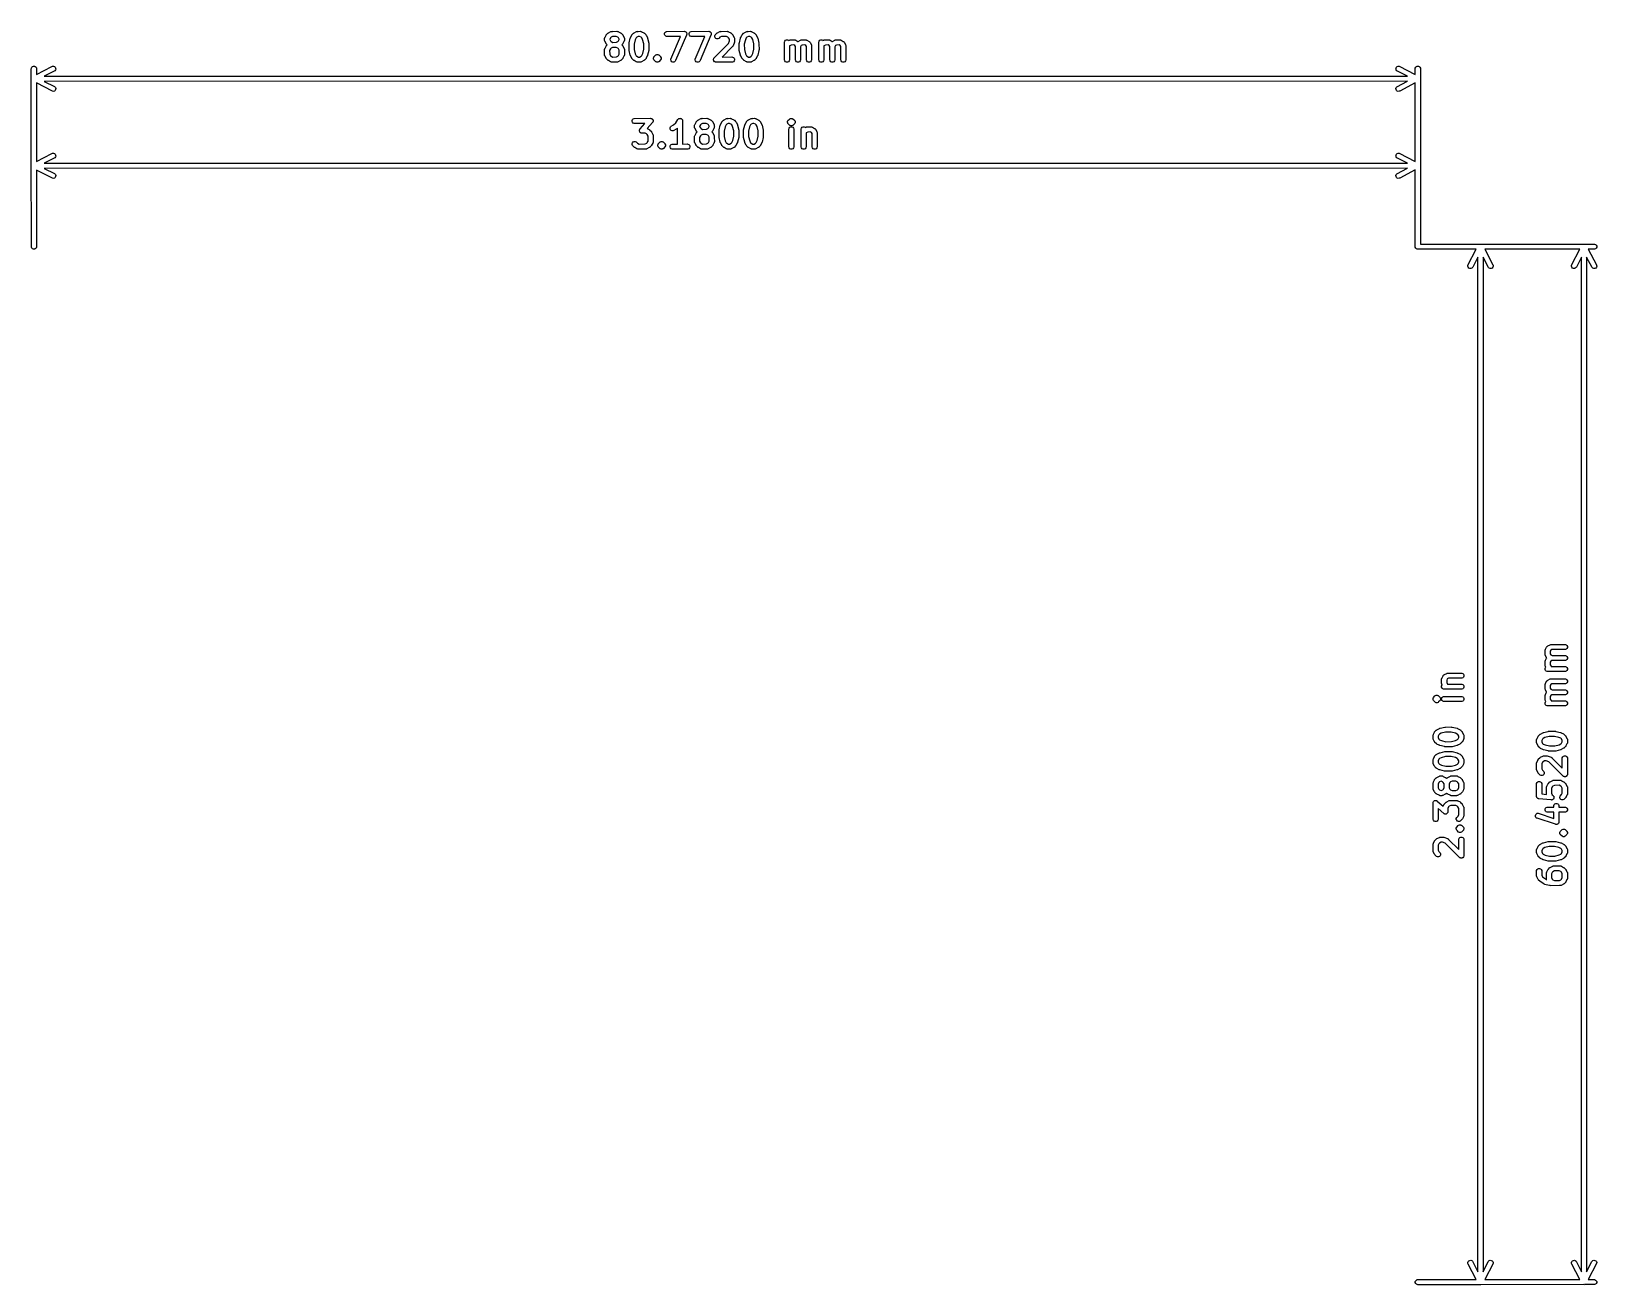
# Model space of a CAD drawing. Extents: x 0 to 3.6, y 0 to 2.89.
import ezdxf

# ---------------------------------------------------------------- set-up
doc = ezdxf.new("R2010")
doc.units = 0
doc.header["$MEASUREMENT"] = 0
doc.layers.add('BLACK', color=7, linetype='CONTINUOUS')

msp = doc.modelspace()

# ---------------------------------------------------------------- linework, layer by layer
at = {"layer": 'BLACK', "linetype": 'CONTINUOUS'}
for p, q in [((1.3254, 2.8772), (1.3258, 2.8776)), ((1.3258, 2.8776), (1.3287, 2.8806)), ((1.3287, 2.8806), (1.3291, 2.881)), ((1.3291, 2.881), (1.3292, 2.8811)), ((1.3292, 2.8811), (1.3293, 2.8811)), ((1.3293, 2.8811), (1.3296, 2.8813)), ((1.3296, 2.8813), (1.3302, 2.8816)), ((1.3302, 2.8816), (1.3358, 2.8845)), ((1.3358, 2.8845), (1.3369, 2.8849)), ((1.3369, 2.8849), (1.3371, 2.8849)), ((1.3371, 2.8849), (1.3373, 2.885)), ((1.3373, 2.885), (1.3384, 2.885)), ((1.3384, 2.885), (1.3392, 2.8851)), ((1.3392, 2.8851), (1.3394, 2.885)), ((1.3394, 2.885), (1.3497, 2.8851)), ((1.3497, 2.8851), (1.3509, 2.885)), ((1.3509, 2.885), (1.3511, 2.8849)), ((1.3511, 2.8849), (1.3513, 2.8849)), ((1.3513, 2.8849), (1.3524, 2.8844)), ((1.3524, 2.8844), (1.353, 2.8841)), ((1.353, 2.8841), (1.3531, 2.884)), ((1.3531, 2.884), (1.358, 2.8817)), ((1.358, 2.8817), (1.3585, 2.8814)), ((1.3585, 2.8814), (1.3586, 2.8813)), ((1.3586, 2.8813), (1.3587, 2.8812)), ((1.3587, 2.8812), (1.359, 2.8811)), ((1.359, 2.8811), (1.3594, 2.8806)), ((1.3594, 2.8806), (1.3623, 2.8778)), ((1.3623, 2.8778), (1.3627, 2.8773)), ((1.3844, 2.8772), (1.3849, 2.8776)), ((1.3849, 2.8776), (1.3877, 2.8806)), ((1.3877, 2.8806), (1.3882, 2.881)), ((1.3882, 2.881), (1.3883, 2.8811)), ((1.3883, 2.8811), (1.3884, 2.8811)), ((1.3884, 2.8811), (1.3886, 2.8813)), ((1.3886, 2.8813), (1.3893, 2.8816)), ((1.3893, 2.8816), (1.3949, 2.8845)), ((1.3949, 2.8845), (1.396, 2.8849)), ((1.396, 2.8849), (1.3962, 2.8849)), ((1.3962, 2.8849), (1.3964, 2.885)), ((1.3964, 2.885), (1.3976, 2.885)), ((1.3976, 2.885), (1.3983, 2.8851)), ((1.3983, 2.8851), (1.3984, 2.885)), ((1.3984, 2.885), (1.4031, 2.8851)), ((1.4031, 2.8851), (1.4043, 2.885)), ((1.4043, 2.885), (1.4045, 2.8849)), ((1.4045, 2.8849), (1.4047, 2.8849)), ((1.4047, 2.8849), (1.4058, 2.8844)), ((1.4058, 2.8844), (1.4064, 2.8841)), ((1.4064, 2.8841), (1.4065, 2.884)), ((1.4065, 2.884), (1.4114, 2.8817)), ((1.4114, 2.8817), (1.4119, 2.8814)), ((1.4119, 2.8814), (1.4121, 2.8813)), ((1.4121, 2.8813), (1.4121, 2.8812)), ((1.4121, 2.8812), (1.4124, 2.8811)), ((1.4124, 2.8811), (1.4128, 2.8806)), ((1.4128, 2.8806), (1.4158, 2.8778)), ((1.4158, 2.8778), (1.4161, 2.8773)), ((1.4592, 2.8804), (1.4601, 2.8825)), ((1.4592, 2.8781), (1.4592, 2.8804)), ((1.4601, 2.8759), (1.4592, 2.8781)), ((1.4601, 2.8825), (1.4617, 2.8841)), ((1.4617, 2.8841), (1.4639, 2.885)), ((1.4639, 2.885), (1.5044, 2.8851)), ((1.5044, 2.8851), (1.5055, 2.885)), ((1.5055, 2.885), (1.5056, 2.885)), ((1.5056, 2.885), (1.5056, 2.885)), ((1.5056, 2.885), (1.5066, 2.8846)), ((1.5066, 2.8846), (1.5077, 2.8841)), ((1.5077, 2.8841), (1.5077, 2.8841)), ((1.5077, 2.8841), (1.5077, 2.8841)), ((1.5077, 2.8841), (1.5085, 2.8833)), ((1.5085, 2.8833), (1.5093, 2.8825)), ((1.5093, 2.8825), (1.5093, 2.8825)), ((1.5093, 2.8825), (1.5093, 2.8824)), ((1.5093, 2.8824), (1.5098, 2.8814)), ((1.5102, 2.878), (1.5097, 2.8768)), ((1.5098, 2.8814), (1.5102, 2.8804)), ((1.5102, 2.8804), (1.5102, 2.8803)), ((1.5102, 2.8803), (1.5102, 2.8803)), ((1.5102, 2.8803), (1.5102, 2.8792)), ((1.5102, 2.8792), (1.5102, 2.8781)), ((1.5102, 2.8781), (1.5102, 2.878)), ((1.5102, 2.878), (1.5102, 2.878)), ((1.5155, 2.8804), (1.5163, 2.8825)), ((1.5155, 2.8781), (1.5155, 2.8804)), ((1.5163, 2.8759), (1.5155, 2.8781)), ((1.5163, 2.8825), (1.518, 2.8841)), ((1.518, 2.8841), (1.5201, 2.885)), ((1.5201, 2.885), (1.5606, 2.8851)), ((1.5606, 2.8851), (1.5618, 2.885)), ((1.5618, 2.885), (1.5618, 2.885)), ((1.5618, 2.885), (1.5619, 2.885)), ((1.5619, 2.885), (1.5629, 2.8846)), ((1.5629, 2.8846), (1.5639, 2.8841)), ((1.5639, 2.8841), (1.5639, 2.8841)), ((1.5639, 2.8841), (1.564, 2.8841)), ((1.564, 2.8841), (1.5647, 2.8833)), ((1.5647, 2.8833), (1.5655, 2.8825)), ((1.5655, 2.8825), (1.5656, 2.8825)), ((1.5656, 2.8825), (1.5656, 2.8824)), ((1.5656, 2.8824), (1.566, 2.8814)), ((1.5664, 2.878), (1.5659, 2.8768)), ((1.566, 2.8814), (1.5664, 2.8804)), ((1.5664, 2.8804), (1.5664, 2.8803)), ((1.5664, 2.8803), (1.5664, 2.8803)), ((1.5664, 2.8803), (1.5664, 2.8792)), ((1.5664, 2.8792), (1.5664, 2.8781)), ((1.5664, 2.8781), (1.5664, 2.878)), ((1.5664, 2.878), (1.5664, 2.878)), ((1.5754, 2.8769), (1.579, 2.8806)), ((1.579, 2.8806), (1.5794, 2.881)), ((1.5794, 2.881), (1.5795, 2.8811)), ((1.5795, 2.8811), (1.5796, 2.8811)), ((1.5796, 2.8811), (1.5798, 2.8813)), ((1.5798, 2.8813), (1.5805, 2.8816)), ((1.5805, 2.8816), (1.5861, 2.8845)), ((1.5861, 2.8845), (1.5872, 2.8849)), ((1.5872, 2.8849), (1.5874, 2.8849)), ((1.5874, 2.8849), (1.5876, 2.885)), ((1.5876, 2.885), (1.5887, 2.885)), ((1.5887, 2.885), (1.5895, 2.8851)), ((1.5895, 2.8851), (1.5896, 2.885)), ((1.5896, 2.885), (1.6028, 2.8851)), ((1.6028, 2.8851), (1.604, 2.885)), ((1.604, 2.885), (1.6042, 2.8849)), ((1.6042, 2.8849), (1.6044, 2.8849)), ((1.6044, 2.8849), (1.6055, 2.8844)), ((1.6055, 2.8844), (1.6061, 2.8841)), ((1.6061, 2.8841), (1.6062, 2.884)), ((1.6062, 2.884), (1.6111, 2.8817)), ((1.6111, 2.8817), (1.6116, 2.8814)), ((1.6116, 2.8814), (1.6117, 2.8813)), ((1.6117, 2.8813), (1.6118, 2.8812)), ((1.6118, 2.8812), (1.6121, 2.8811)), ((1.6121, 2.8811), (1.6125, 2.8806)), ((1.6125, 2.8806), (1.6154, 2.8778)), ((1.6154, 2.8778), (1.6158, 2.8773)), ((1.6375, 2.8772), (1.638, 2.8776)), ((1.638, 2.8776), (1.6408, 2.8806)), ((1.6408, 2.8806), (1.6413, 2.881)), ((1.6413, 2.881), (1.6414, 2.8811)), ((1.6414, 2.8811), (1.6415, 2.8811)), ((1.6415, 2.8811), (1.6417, 2.8813)), ((1.6417, 2.8813), (1.6424, 2.8816)), ((1.6424, 2.8816), (1.648, 2.8845)), ((1.648, 2.8845), (1.6491, 2.8849)), ((1.6491, 2.8849), (1.6493, 2.8849)), ((1.6493, 2.8849), (1.6495, 2.885)), ((1.6495, 2.885), (1.6507, 2.885)), ((1.6507, 2.885), (1.6514, 2.8851)), ((1.6514, 2.8851), (1.6515, 2.885)), ((1.6515, 2.885), (1.6562, 2.8851)), ((1.6562, 2.8851), (1.6574, 2.885)), ((1.6574, 2.885), (1.6576, 2.8849)), ((1.6576, 2.8849), (1.6578, 2.8849)), ((1.6578, 2.8849), (1.6589, 2.8844)), ((1.6589, 2.8844), (1.6595, 2.8841)), ((1.6595, 2.8841), (1.6596, 2.884)), ((1.6596, 2.884), (1.6645, 2.8817)), ((1.6645, 2.8817), (1.665, 2.8814)), ((1.665, 2.8814), (1.6651, 2.8813)), ((1.6651, 2.8813), (1.6652, 2.8812)), ((1.6652, 2.8812), (1.6655, 2.8811)), ((1.6655, 2.8811), (1.6659, 2.8806)), ((1.6659, 2.8806), (1.6689, 2.8778)), ((1.6689, 2.8778), (1.6692, 2.8773)), ((1.3213, 2.868), (1.3214, 2.8691)), ((1.3214, 2.8659), (1.3213, 2.868)), ((1.3213, 2.8427), (1.3214, 2.8438)), ((1.3214, 2.8323), (1.3213, 2.8427)), ((1.3214, 2.8691), (1.3215, 2.8693)), ((1.3214, 2.8656), (1.3214, 2.8659)), ((1.3214, 2.8659), (1.3214, 2.8659)), ((1.3214, 2.864), (1.3214, 2.8656)), ((1.3215, 2.8638), (1.3214, 2.864)), ((1.3214, 2.8438), (1.3215, 2.844)), ((1.3215, 2.8695), (1.322, 2.8706)), ((1.3215, 2.8693), (1.3215, 2.8695)), ((1.3215, 2.8636), (1.3215, 2.8638)), ((1.3219, 2.8625), (1.3215, 2.8636)), ((1.3215, 2.8442), (1.322, 2.8453)), ((1.3215, 2.844), (1.3215, 2.8442)), ((1.3249, 2.8569), (1.3219, 2.8625)), ((1.322, 2.8706), (1.3223, 2.8712)), ((1.322, 2.8453), (1.3223, 2.8459)), ((1.3223, 2.8712), (1.3224, 2.8713)), ((1.3223, 2.8459), (1.3224, 2.846)), ((1.3224, 2.8713), (1.3248, 2.8762)), ((1.3224, 2.846), (1.3248, 2.8509)), ((1.3248, 2.8762), (1.3251, 2.8767)), ((1.3248, 2.8509), (1.3251, 2.8514)), ((1.3251, 2.8562), (1.3249, 2.8569)), ((1.3251, 2.8769), (1.3252, 2.877)), ((1.3251, 2.8767), (1.3251, 2.8769)), ((1.3253, 2.856), (1.3251, 2.8562)), ((1.3251, 2.8516), (1.3252, 2.8517)), ((1.3251, 2.8514), (1.3251, 2.8516)), ((1.3252, 2.877), (1.3254, 2.8772)), ((1.3252, 2.8517), (1.3254, 2.8519)), ((1.3254, 2.8559), (1.3253, 2.856)), ((1.3255, 2.8558), (1.3254, 2.8559)), ((1.3254, 2.8519), (1.3258, 2.8523)), ((1.3259, 2.8554), (1.3255, 2.8558)), ((1.3258, 2.8523), (1.3274, 2.8539)), ((1.3274, 2.8539), (1.3259, 2.8554)), ((1.3347, 2.8447), (1.333, 2.8411)), ((1.3347, 2.87), (1.3331, 2.8665)), ((1.3331, 2.8665), (1.3331, 2.8665)), ((1.3331, 2.8665), (1.3349, 2.8629)), ((1.3362, 2.8715), (1.3347, 2.87)), ((1.3362, 2.8462), (1.3347, 2.8447)), ((1.3349, 2.8629), (1.3365, 2.8614)), ((1.3397, 2.8733), (1.3362, 2.8715)), ((1.3397, 2.848), (1.3362, 2.8462)), ((1.3365, 2.8614), (1.34, 2.8597)), ((1.3482, 2.8734), (1.3397, 2.8733)), ((1.3482, 2.8481), (1.3397, 2.848)), ((1.34, 2.8597), (1.3485, 2.8598)), ((1.3517, 2.8717), (1.3482, 2.8734)), ((1.3517, 2.8464), (1.3482, 2.8481)), ((1.3485, 2.8598), (1.352, 2.8616)), ((1.3532, 2.8702), (1.3517, 2.8717)), ((1.3532, 2.8449), (1.3517, 2.8464)), ((1.352, 2.8616), (1.3535, 2.8632)), ((1.3551, 2.8667), (1.3532, 2.8702)), ((1.3551, 2.8414), (1.3532, 2.8449)), ((1.3535, 2.8632), (1.3551, 2.8666)), ((1.3551, 2.8666), (1.3551, 2.8667)), ((1.3623, 2.8555), (1.3608, 2.8539)), ((1.3608, 2.8539), (1.3623, 2.8525)), ((1.3628, 2.8559), (1.3623, 2.8555)), ((1.3623, 2.8525), (1.3627, 2.852)), ((1.3627, 2.8773), (1.3628, 2.8772)), ((1.3627, 2.852), (1.3628, 2.8519)), ((1.3628, 2.8772), (1.3629, 2.8771)), ((1.363, 2.8562), (1.3628, 2.8559)), ((1.3628, 2.8519), (1.3629, 2.8518)), ((1.3629, 2.8771), (1.3631, 2.8769)), ((1.3629, 2.8518), (1.3631, 2.8516)), ((1.3631, 2.8562), (1.363, 2.8562)), ((1.3631, 2.8769), (1.3633, 2.8762)), ((1.3634, 2.8569), (1.3631, 2.8564)), ((1.3631, 2.8564), (1.3631, 2.8562)), ((1.3631, 2.8516), (1.3633, 2.8509)), ((1.3633, 2.8762), (1.3662, 2.8706)), ((1.3633, 2.8509), (1.3662, 2.8453)), ((1.3658, 2.8618), (1.3634, 2.8569)), ((1.3659, 2.8619), (1.3658, 2.8618)), ((1.3661, 2.8625), (1.3659, 2.8619)), ((1.3667, 2.8636), (1.3661, 2.8625)), ((1.3662, 2.8706), (1.3667, 2.8695)), ((1.3662, 2.8453), (1.3667, 2.8442)), ((1.3667, 2.8695), (1.3667, 2.8693)), ((1.3667, 2.8693), (1.3668, 2.8691)), ((1.3668, 2.864), (1.3667, 2.8638)), ((1.3667, 2.8638), (1.3667, 2.8636)), ((1.3667, 2.8442), (1.3667, 2.844)), ((1.3667, 2.844), (1.3668, 2.8438)), ((1.3668, 2.8691), (1.3668, 2.8675)), ((1.3668, 2.8675), (1.3668, 2.8672)), ((1.3668, 2.8672), (1.3668, 2.8672)), ((1.3668, 2.8672), (1.3669, 2.8652)), ((1.3669, 2.8652), (1.3668, 2.864)), ((1.3668, 2.8438), (1.3668, 2.8427)), ((1.3668, 2.8427), (1.3668, 2.8419)), ((1.3668, 2.8419), (1.3668, 2.8418)), ((1.3668, 2.8418), (1.3669, 2.8314)), ((1.3776, 2.8572), (1.3777, 2.8579)), ((1.3776, 2.857), (1.3776, 2.8572)), ((1.3776, 2.8569), (1.3776, 2.857)), ((1.3776, 2.8567), (1.3776, 2.8569)), ((1.3777, 2.843), (1.3776, 2.8567)), ((1.3776, 2.8424), (1.3777, 2.843)), ((1.3777, 2.8417), (1.3776, 2.8424)), ((1.3777, 2.8579), (1.3779, 2.8585)), ((1.3777, 2.8415), (1.3777, 2.8417)), ((1.3779, 2.8585), (1.3805, 2.8694)), ((1.3805, 2.8694), (1.3806, 2.8695)), ((1.3806, 2.8696), (1.3809, 2.8705)), ((1.3806, 2.8695), (1.3806, 2.8696)), ((1.3806, 2.8695), (1.3806, 2.8695)), ((1.3809, 2.8705), (1.3812, 2.8709)), ((1.3812, 2.8709), (1.3838, 2.8762)), ((1.3838, 2.8762), (1.3841, 2.8767)), ((1.3841, 2.8767), (1.3842, 2.8769)), ((1.3842, 2.8769), (1.3843, 2.877)), ((1.3843, 2.877), (1.3844, 2.8772)), ((1.3917, 2.8655), (1.3893, 2.8556)), ((1.3893, 2.8556), (1.3894, 2.843)), ((1.3894, 2.843), (1.3919, 2.8331)), ((1.3938, 2.87), (1.3917, 2.8655)), ((1.3952, 2.8715), (1.3938, 2.87)), ((1.3988, 2.8733), (1.3952, 2.8715)), ((1.4017, 2.8734), (1.3988, 2.8733)), ((1.4051, 2.8717), (1.4017, 2.8734)), ((1.4067, 2.8702), (1.4051, 2.8717)), ((1.4087, 2.8663), (1.4067, 2.8702)), ((1.4113, 2.8564), (1.4087, 2.8663)), ((1.409, 2.8338), (1.4114, 2.8438)), ((1.4114, 2.8438), (1.4113, 2.8564)), ((1.4161, 2.8773), (1.4163, 2.8772)), ((1.4163, 2.8772), (1.4163, 2.8771)), ((1.4163, 2.8771), (1.4165, 2.8769)), ((1.4165, 2.8769), (1.4168, 2.8762)), ((1.4168, 2.8762), (1.4197, 2.8706)), ((1.4197, 2.8706), (1.4197, 2.8705)), ((1.4197, 2.8705), (1.4197, 2.8705)), ((1.4197, 2.8705), (1.4198, 2.8704)), ((1.4198, 2.8704), (1.4201, 2.8695)), ((1.4201, 2.8695), (1.4201, 2.869)), ((1.4201, 2.869), (1.4229, 2.8582)), ((1.4229, 2.8582), (1.423, 2.858)), ((1.423, 2.858), (1.423, 2.8579)), ((1.423, 2.8579), (1.423, 2.8577)), ((1.423, 2.8577), (1.4231, 2.857)), ((1.4231, 2.857), (1.423, 2.8564)), ((1.423, 2.8564), (1.4231, 2.8427)), ((1.4231, 2.8422), (1.423, 2.8415)), ((1.4231, 2.8427), (1.4231, 2.8425)), ((1.4231, 2.8425), (1.4231, 2.8424)), ((1.4231, 2.8424), (1.4231, 2.8422)), ((1.4617, 2.8743), (1.4601, 2.8759)), ((1.4639, 2.8734), (1.4617, 2.8743)), ((1.465, 2.8733), (1.4639, 2.8734)), ((1.4955, 2.8734), (1.465, 2.8733)), ((1.4733, 2.8214), (1.4955, 2.8734)), ((1.5093, 2.8759), (1.4845, 2.8178)), ((1.5097, 2.8768), (1.5093, 2.8759)), ((1.5093, 2.8759), (1.5093, 2.8759)), ((1.518, 2.8743), (1.5163, 2.8759)), ((1.5201, 2.8734), (1.518, 2.8743)), ((1.5213, 2.8733), (1.5201, 2.8734)), ((1.5517, 2.8734), (1.5213, 2.8733)), ((1.5295, 2.8214), (1.5517, 2.8734)), ((1.5655, 2.8759), (1.5407, 2.8178)), ((1.5659, 2.8768), (1.5655, 2.8759)), ((1.5655, 2.8759), (1.5655, 2.8759)), ((1.5726, 2.8234), (1.6062, 2.8572)), ((1.5745, 2.8747), (1.5754, 2.8769)), ((1.5745, 2.8724), (1.5745, 2.8747)), ((1.5754, 2.8703), (1.5745, 2.8724)), ((1.577, 2.8687), (1.5754, 2.8703)), ((1.5792, 2.8678), (1.577, 2.8687)), ((1.5815, 2.8678), (1.5792, 2.8678)), ((1.5836, 2.8687), (1.5815, 2.8678)), ((1.5845, 2.8694), (1.5836, 2.8687)), ((1.5865, 2.8715), (1.5845, 2.8694)), ((1.59, 2.8733), (1.5865, 2.8715)), ((1.6013, 2.8734), (1.59, 2.8733)), ((1.6147, 2.8492), (1.5916, 2.826)), ((1.6048, 2.8717), (1.6013, 2.8734)), ((1.6063, 2.8702), (1.6048, 2.8717)), ((1.6062, 2.8572), (1.6082, 2.8635)), ((1.6082, 2.8667), (1.6063, 2.8702)), ((1.6082, 2.8635), (1.6082, 2.8667)), ((1.6149, 2.8492), (1.6147, 2.8492)), ((1.6155, 2.8499), (1.6149, 2.8492)), ((1.6162, 2.8506), (1.6155, 2.8499)), ((1.6158, 2.8773), (1.6159, 2.8772)), ((1.6159, 2.8772), (1.616, 2.8771)), ((1.616, 2.8771), (1.6162, 2.8769)), ((1.6162, 2.8769), (1.6164, 2.8762)), ((1.6164, 2.851), (1.6162, 2.8508)), ((1.6162, 2.8508), (1.6162, 2.8506)), ((1.6164, 2.8762), (1.6193, 2.8706)), ((1.6169, 2.852), (1.6164, 2.851)), ((1.6196, 2.8605), (1.6169, 2.852)), ((1.6193, 2.8706), (1.6198, 2.8695)), ((1.6199, 2.8612), (1.6196, 2.8605)), ((1.6198, 2.8695), (1.6198, 2.8693)), ((1.6198, 2.8693), (1.6199, 2.8691)), ((1.6199, 2.8691), (1.6199, 2.8679)), ((1.6199, 2.8679), (1.6199, 2.8672)), ((1.6199, 2.8672), (1.6199, 2.8671)), ((1.6199, 2.8671), (1.62, 2.8623)), ((1.62, 2.8623), (1.6199, 2.8618)), ((1.6199, 2.8618), (1.6199, 2.8616)), ((1.6199, 2.8616), (1.6199, 2.8615)), ((1.6199, 2.8615), (1.6199, 2.8612)), ((1.6307, 2.8572), (1.6308, 2.8579)), ((1.6307, 2.857), (1.6307, 2.8572)), ((1.6307, 2.8569), (1.6307, 2.857)), ((1.6307, 2.8567), (1.6307, 2.8569)), ((1.6308, 2.843), (1.6307, 2.8567)), ((1.6307, 2.8424), (1.6308, 2.843)), ((1.6308, 2.8417), (1.6307, 2.8424)), ((1.6308, 2.8579), (1.631, 2.8585)), ((1.6308, 2.8415), (1.6308, 2.8417)), ((1.631, 2.8585), (1.6336, 2.8694)), ((1.6336, 2.8694), (1.6337, 2.8695)), ((1.6337, 2.8696), (1.634, 2.8705)), ((1.6337, 2.8695), (1.6337, 2.8696)), ((1.6337, 2.8695), (1.6337, 2.8695)), ((1.634, 2.8705), (1.6343, 2.8709)), ((1.6343, 2.8709), (1.6369, 2.8762)), ((1.6369, 2.8762), (1.6372, 2.8767)), ((1.6372, 2.8767), (1.6373, 2.8769)), ((1.6373, 2.8769), (1.6374, 2.877)), ((1.6374, 2.877), (1.6375, 2.8772)), ((1.6448, 2.8655), (1.6424, 2.8556)), ((1.6424, 2.8556), (1.6425, 2.843)), ((1.6425, 2.843), (1.645, 2.8331)), ((1.6469, 2.87), (1.6448, 2.8655)), ((1.6483, 2.8715), (1.6469, 2.87)), ((1.6519, 2.8733), (1.6483, 2.8715)), ((1.6548, 2.8734), (1.6519, 2.8733)), ((1.6582, 2.8717), (1.6548, 2.8734)), ((1.6598, 2.8702), (1.6582, 2.8717)), ((1.6618, 2.8663), (1.6598, 2.8702)), ((1.6644, 2.8564), (1.6618, 2.8663)), ((1.6621, 2.8338), (1.6645, 2.8438)), ((1.6645, 2.8438), (1.6644, 2.8564)), ((1.6692, 2.8773), (1.6693, 2.8772)), ((1.6693, 2.8772), (1.6694, 2.8771)), ((1.6694, 2.8771), (1.6696, 2.8769)), ((1.6696, 2.8769), (1.6699, 2.8762)), ((1.6699, 2.8762), (1.6728, 2.8706)), ((1.6728, 2.8706), (1.6728, 2.8705)), ((1.6728, 2.8705), (1.6728, 2.8705)), ((1.6728, 2.8705), (1.6729, 2.8704)), ((1.6729, 2.8704), (1.6732, 2.8695)), ((1.6732, 2.8695), (1.6732, 2.869)), ((1.6732, 2.869), (1.676, 2.8582)), ((1.676, 2.8582), (1.6761, 2.858)), ((1.6761, 2.858), (1.6761, 2.8579)), ((1.6761, 2.8579), (1.6761, 2.8577)), ((1.6761, 2.8577), (1.6762, 2.857)), ((1.6762, 2.857), (1.6761, 2.8564)), ((1.6761, 2.8564), (1.6762, 2.8427)), ((1.6762, 2.8422), (1.6761, 2.8415)), ((1.6762, 2.8427), (1.6762, 2.8425)), ((1.6762, 2.8425), (1.6762, 2.8424)), ((1.6762, 2.8424), (1.6762, 2.8422)), ((1.7347, 2.8595), (1.7348, 2.8607)), ((1.7348, 2.819), (1.7347, 2.8595)), ((1.7348, 2.8607), (1.7357, 2.8628)), ((1.7357, 2.8628), (1.7373, 2.8644)), ((1.7373, 2.8644), (1.7395, 2.8653)), ((1.7395, 2.8653), (1.7418, 2.8653)), ((1.7418, 2.8653), (1.7439, 2.8644)), ((1.7439, 2.8644), (1.7445, 2.8638)), ((1.7445, 2.8638), (1.7464, 2.8648)), ((1.7464, 2.8648), (1.7475, 2.8652)), ((1.7468, 2.8518), (1.7464, 2.8514)), ((1.7464, 2.8514), (1.7465, 2.8202)), ((1.7503, 2.8536), (1.7468, 2.8518)), ((1.7475, 2.8652), (1.7477, 2.8652)), ((1.7477, 2.8652), (1.7479, 2.8653)), ((1.7479, 2.8653), (1.749, 2.8653)), ((1.749, 2.8653), (1.7498, 2.8654)), ((1.7498, 2.8654), (1.7499, 2.8653)), ((1.7499, 2.8653), (1.7575, 2.8654)), ((1.756, 2.8537), (1.7503, 2.8536)), ((1.7587, 2.8524), (1.756, 2.8537)), ((1.7575, 2.8654), (1.7586, 2.8653)), ((1.7586, 2.8653), (1.7588, 2.8652)), ((1.76, 2.8499), (1.7587, 2.8524)), ((1.7588, 2.8652), (1.759, 2.8652)), ((1.759, 2.8652), (1.7601, 2.8647)), ((1.7601, 2.819), (1.76, 2.8499)), ((1.7601, 2.8647), (1.7608, 2.8644)), ((1.7608, 2.8644), (1.7608, 2.8644)), ((1.7608, 2.8644), (1.7657, 2.862)), ((1.7657, 2.862), (1.7659, 2.8619)), ((1.7659, 2.8619), (1.7664, 2.862)), ((1.7664, 2.862), (1.7717, 2.8648)), ((1.7717, 2.8648), (1.7728, 2.8652)), ((1.7731, 2.8523), (1.7717, 2.8495)), ((1.7717, 2.8495), (1.7718, 2.8202)), ((1.7728, 2.8652), (1.773, 2.8652)), ((1.773, 2.8652), (1.7732, 2.8653)), ((1.7756, 2.8536), (1.7731, 2.8523)), ((1.7732, 2.8653), (1.7743, 2.8653)), ((1.7743, 2.8653), (1.7751, 2.8654)), ((1.7751, 2.8654), (1.7752, 2.8653)), ((1.7752, 2.8653), (1.7828, 2.8654)), ((1.7813, 2.8537), (1.7756, 2.8536)), ((1.784, 2.8524), (1.7813, 2.8537)), ((1.7828, 2.8654), (1.7839, 2.8653)), ((1.7839, 2.8653), (1.7841, 2.8652)), ((1.7853, 2.8499), (1.784, 2.8524)), ((1.7841, 2.8652), (1.7843, 2.8652)), ((1.7843, 2.8652), (1.7854, 2.8647)), ((1.7854, 2.819), (1.7853, 2.8499)), ((1.7854, 2.8647), (1.7861, 2.8644)), ((1.7861, 2.8644), (1.7862, 2.8644)), ((1.7862, 2.8644), (1.7911, 2.862)), ((1.7911, 2.862), (1.7912, 2.8619)), ((1.7912, 2.8619), (1.7913, 2.8618)), ((1.7913, 2.8618), (1.7915, 2.8618)), ((1.7915, 2.8618), (1.792, 2.8614)), ((1.792, 2.8614), (1.7925, 2.8608)), ((1.7925, 2.8608), (1.7931, 2.8603)), ((1.7931, 2.8603), (1.7933, 2.8599)), ((1.7933, 2.8599), (1.7935, 2.8596)), ((1.7935, 2.8596), (1.7937, 2.8591)), ((1.7937, 2.8591), (1.7965, 2.8537)), ((1.7965, 2.8537), (1.7969, 2.8527)), ((1.7969, 2.8527), (1.7969, 2.8524)), ((1.7969, 2.8524), (1.797, 2.8522)), ((1.797, 2.8522), (1.797, 2.8512)), ((1.797, 2.8512), (1.7971, 2.8504)), ((1.7971, 2.8504), (1.797, 2.8502)), ((1.797, 2.8502), (1.7971, 2.8202)), ((1.8134, 2.8595), (1.8136, 2.8607)), ((1.8136, 2.819), (1.8134, 2.8595)), ((1.8136, 2.8607), (1.8144, 2.8628)), ((1.8144, 2.8628), (1.8161, 2.8644)), ((1.8161, 2.8644), (1.8182, 2.8653)), ((1.8182, 2.8653), (1.8205, 2.8653)), ((1.8205, 2.8653), (1.8226, 2.8644)), ((1.8226, 2.8644), (1.8232, 2.8638)), ((1.8232, 2.8638), (1.8251, 2.8648)), ((1.8251, 2.8648), (1.8262, 2.8652)), ((1.8255, 2.8518), (1.8252, 2.8514)), ((1.8252, 2.8514), (1.8253, 2.8202)), ((1.829, 2.8536), (1.8255, 2.8518)), ((1.8262, 2.8652), (1.8264, 2.8652)), ((1.8264, 2.8652), (1.8266, 2.8653)), ((1.8266, 2.8653), (1.8278, 2.8653)), ((1.8278, 2.8653), (1.8285, 2.8654)), ((1.8285, 2.8654), (1.8287, 2.8653)), ((1.8287, 2.8653), (1.8362, 2.8654)), ((1.8347, 2.8537), (1.829, 2.8536)), ((1.8374, 2.8524), (1.8347, 2.8537)), ((1.8362, 2.8654), (1.8374, 2.8653)), ((1.8374, 2.8653), (1.8376, 2.8652)), ((1.8388, 2.8499), (1.8374, 2.8524)), ((1.8376, 2.8652), (1.8378, 2.8652)), ((1.8378, 2.8652), (1.8389, 2.8647)), ((1.8389, 2.819), (1.8388, 2.8499)), ((1.8389, 2.8647), (1.8395, 2.8644)), ((1.8395, 2.8644), (1.8396, 2.8644)), ((1.8396, 2.8644), (1.8445, 2.862)), ((1.8445, 2.862), (1.8447, 2.8619)), ((1.8447, 2.8619), (1.8451, 2.862)), ((1.8451, 2.862), (1.8505, 2.8648)), ((1.8505, 2.8648), (1.8515, 2.8652)), ((1.8518, 2.8523), (1.8505, 2.8495)), ((1.8505, 2.8495), (1.8506, 2.8202)), ((1.8515, 2.8652), (1.8517, 2.8652)), ((1.8517, 2.8652), (1.8519, 2.8653)), ((1.8544, 2.8536), (1.8518, 2.8523)), ((1.8519, 2.8653), (1.8531, 2.8653)), ((1.8531, 2.8653), (1.8538, 2.8654)), ((1.8538, 2.8654), (1.854, 2.8653)), ((1.854, 2.8653), (1.8615, 2.8654)), ((1.86, 2.8537), (1.8544, 2.8536)), ((1.8627, 2.8524), (1.86, 2.8537)), ((1.8615, 2.8654), (1.8627, 2.8653)), ((1.8627, 2.8653), (1.8629, 2.8652)), ((1.8641, 2.8499), (1.8627, 2.8524)), ((1.8629, 2.8652), (1.8631, 2.8652)), ((1.8631, 2.8652), (1.8642, 2.8647)), ((1.8642, 2.819), (1.8641, 2.8499)), ((1.8642, 2.8647), (1.8648, 2.8644)), ((1.8648, 2.8644), (1.8649, 2.8644)), ((1.8649, 2.8644), (1.8698, 2.862)), ((1.8698, 2.862), (1.87, 2.8619)), ((1.87, 2.8619), (1.8701, 2.8618)), ((1.8701, 2.8618), (1.8702, 2.8618)), ((1.8702, 2.8618), (1.8708, 2.8614)), ((1.8708, 2.8614), (1.8713, 2.8608)), ((1.8713, 2.8608), (1.8718, 2.8603)), ((1.8718, 2.8603), (1.872, 2.8599)), ((1.872, 2.8599), (1.8723, 2.8596)), ((1.8723, 2.8596), (1.8725, 2.8591)), ((1.8725, 2.8591), (1.8752, 2.8537)), ((1.8752, 2.8537), (1.8757, 2.8527)), ((1.8757, 2.8527), (1.8757, 2.8524)), ((1.8757, 2.8524), (1.8758, 2.8522)), ((1.8758, 2.8522), (1.8758, 2.8512)), ((1.8758, 2.8512), (1.8758, 2.8504)), ((1.8758, 2.8504), (1.8758, 2.8502)), ((1.8758, 2.8502), (1.8759, 2.8202)), ((1.3214, 2.8321), (1.3214, 2.8323)), ((1.3214, 2.8313), (1.3214, 2.8321)), ((1.3214, 2.8303), (1.3214, 2.8313)), ((1.3215, 2.8301), (1.3214, 2.8303)), ((1.3215, 2.8298), (1.3215, 2.8301)), ((1.3219, 2.8288), (1.3215, 2.8298)), ((1.3249, 2.8232), (1.3219, 2.8288)), ((1.3251, 2.8225), (1.3249, 2.8232)), ((1.3253, 2.8223), (1.3251, 2.8225)), ((1.3254, 2.8222), (1.3253, 2.8223)), ((1.3255, 2.8221), (1.3254, 2.8222)), ((1.3259, 2.8216), (1.3255, 2.8221)), ((1.3288, 2.8188), (1.3259, 2.8216)), ((1.3292, 2.8183), (1.3288, 2.8188)), ((1.3295, 2.8182), (1.3292, 2.8183)), ((1.3296, 2.8181), (1.3295, 2.8182)), ((1.3297, 2.818), (1.3296, 2.8181)), ((1.3302, 2.8177), (1.3297, 2.818)), ((1.3351, 2.8153), (1.3302, 2.8177)), ((1.333, 2.8411), (1.3331, 2.8327)), ((1.3331, 2.8327), (1.3349, 2.8291)), ((1.3349, 2.8291), (1.3365, 2.8277)), ((1.3352, 2.8152), (1.3351, 2.8153)), ((1.3358, 2.815), (1.3352, 2.8152)), ((1.3369, 2.8145), (1.3358, 2.815)), ((1.3365, 2.8277), (1.34, 2.826)), ((1.3371, 2.8144), (1.3369, 2.8145)), ((1.3373, 2.8144), (1.3371, 2.8144)), ((1.3385, 2.8143), (1.3373, 2.8144)), ((1.3488, 2.8143), (1.3385, 2.8143)), ((1.34, 2.826), (1.3485, 2.8261)), ((1.3485, 2.8261), (1.352, 2.8279)), ((1.349, 2.8143), (1.3488, 2.8143)), ((1.3498, 2.8144), (1.349, 2.8143)), ((1.3509, 2.8144), (1.3498, 2.8144)), ((1.3511, 2.8144), (1.3509, 2.8144)), ((1.3513, 2.8145), (1.3511, 2.8144)), ((1.3524, 2.8149), (1.3513, 2.8145)), ((1.352, 2.8279), (1.3535, 2.8294)), ((1.358, 2.8178), (1.3524, 2.8149)), ((1.3535, 2.8294), (1.3552, 2.8329)), ((1.3552, 2.8329), (1.3551, 2.8414)), ((1.3586, 2.8181), (1.358, 2.8178)), ((1.3589, 2.8182), (1.3586, 2.8181)), ((1.359, 2.8183), (1.3589, 2.8182)), ((1.3591, 2.8184), (1.359, 2.8183)), ((1.3595, 2.8188), (1.3591, 2.8184)), ((1.3623, 2.8218), (1.3595, 2.8188)), ((1.3628, 2.8222), (1.3623, 2.8218)), ((1.363, 2.8224), (1.3628, 2.8222)), ((1.3631, 2.8225), (1.363, 2.8224)), ((1.3634, 2.8231), (1.3631, 2.8226)), ((1.3631, 2.8226), (1.3631, 2.8225)), ((1.3658, 2.828), (1.3634, 2.8231)), ((1.3659, 2.8281), (1.3658, 2.828)), ((1.3661, 2.8288), (1.3659, 2.8281)), ((1.3667, 2.8298), (1.3661, 2.8288)), ((1.3668, 2.8303), (1.3667, 2.8301)), ((1.3667, 2.8301), (1.3667, 2.8298)), ((1.3669, 2.8314), (1.3668, 2.8303)), ((1.3777, 2.8414), (1.3777, 2.8415)), ((1.3777, 2.8412), (1.3777, 2.8414)), ((1.3805, 2.8304), (1.3777, 2.8412)), ((1.3806, 2.8298), (1.3805, 2.8304)), ((1.3809, 2.829), (1.3806, 2.8298)), ((1.3809, 2.8289), (1.3809, 2.829)), ((1.381, 2.8289), (1.3809, 2.8289)), ((1.381, 2.8288), (1.381, 2.8289)), ((1.3839, 2.8232), (1.381, 2.8288)), ((1.3842, 2.8225), (1.3839, 2.8232)), ((1.3844, 2.8223), (1.3842, 2.8225)), ((1.3844, 2.8222), (1.3844, 2.8223)), ((1.3845, 2.8221), (1.3844, 2.8222)), ((1.3849, 2.8216), (1.3845, 2.8221)), ((1.3879, 2.8188), (1.3849, 2.8216)), ((1.3883, 2.8183), (1.3879, 2.8188)), ((1.3885, 2.8182), (1.3883, 2.8183)), ((1.3886, 2.8181), (1.3885, 2.8182)), ((1.3888, 2.818), (1.3886, 2.8181)), ((1.3893, 2.8177), (1.3888, 2.818)), ((1.3942, 2.8153), (1.3893, 2.8177)), ((1.3919, 2.8331), (1.394, 2.8291)), ((1.394, 2.8291), (1.3955, 2.8277)), ((1.3949, 2.815), (1.3942, 2.8152)), ((1.3942, 2.8152), (1.3942, 2.8153)), ((1.396, 2.8145), (1.3949, 2.815)), ((1.3955, 2.8277), (1.399, 2.826)), ((1.3962, 2.8144), (1.396, 2.8145)), ((1.3964, 2.8144), (1.3962, 2.8144)), ((1.3975, 2.8143), (1.3964, 2.8144)), ((1.4023, 2.8143), (1.3975, 2.8143)), ((1.399, 2.826), (1.4019, 2.826)), ((1.4019, 2.826), (1.4054, 2.8279)), ((1.4024, 2.8143), (1.4023, 2.8143)), ((1.4031, 2.8143), (1.4024, 2.8143)), ((1.4043, 2.8144), (1.4031, 2.8143)), ((1.4045, 2.8144), (1.4043, 2.8144)), ((1.4047, 2.8145), (1.4045, 2.8144)), ((1.4058, 2.8149), (1.4047, 2.8145)), ((1.4054, 2.8279), (1.4069, 2.8294)), ((1.4114, 2.8178), (1.4058, 2.8149)), ((1.4069, 2.8294), (1.409, 2.8338)), ((1.4121, 2.8181), (1.4114, 2.8178)), ((1.4123, 2.8182), (1.4121, 2.8181)), ((1.4124, 2.8183), (1.4123, 2.8182)), ((1.4125, 2.8184), (1.4124, 2.8183)), ((1.4129, 2.8188), (1.4125, 2.8184)), ((1.4158, 2.8218), (1.4129, 2.8188)), ((1.4163, 2.8222), (1.4158, 2.8218)), ((1.4164, 2.8224), (1.4163, 2.8222)), ((1.4165, 2.8225), (1.4164, 2.8224)), ((1.4166, 2.8226), (1.4165, 2.8225)), ((1.4169, 2.8231), (1.4166, 2.8226)), ((1.4194, 2.8285), (1.4169, 2.8231)), ((1.4197, 2.8289), (1.4194, 2.8285)), ((1.42, 2.8298), (1.4197, 2.8289)), ((1.4201, 2.8298), (1.42, 2.8298)), ((1.4228, 2.8409), (1.4201, 2.83)), ((1.4201, 2.83), (1.4201, 2.8299)), ((1.4201, 2.8299), (1.4201, 2.8298)), ((1.423, 2.8415), (1.4228, 2.8409)), ((1.4339, 2.8241), (1.434, 2.8243)), ((1.4339, 2.8218), (1.4339, 2.8241)), ((1.4348, 2.8197), (1.4339, 2.8218)), ((1.434, 2.8243), (1.4343, 2.8251)), ((1.4343, 2.8251), (1.4348, 2.8263)), ((1.4348, 2.8263), (1.4383, 2.83)), ((1.4355, 2.8188), (1.4348, 2.8197)), ((1.4348, 2.8197), (1.4348, 2.8197)), ((1.4392, 2.8152), (1.4355, 2.8188)), ((1.4383, 2.83), (1.4392, 2.8307)), ((1.4392, 2.8307), (1.4401, 2.8311)), ((1.4392, 2.8152), (1.4392, 2.8152)), ((1.4401, 2.8149), (1.4392, 2.8152)), ((1.4401, 2.8311), (1.4414, 2.8316)), ((1.4414, 2.8144), (1.4401, 2.8149)), ((1.4414, 2.8316), (1.4437, 2.8316)), ((1.4437, 2.8144), (1.4414, 2.8144)), ((1.4414, 2.8144), (1.4414, 2.8144)), ((1.4437, 2.8316), (1.4452, 2.831)), ((1.4449, 2.8149), (1.4437, 2.8144)), ((1.4437, 2.8144), (1.4437, 2.8144)), ((1.4437, 2.8144), (1.4437, 2.8144)), ((1.4458, 2.8152), (1.4449, 2.8149)), ((1.4452, 2.831), (1.4458, 2.8307)), ((1.4458, 2.8307), (1.4458, 2.8307)), ((1.4458, 2.8307), (1.4495, 2.8271)), ((1.4467, 2.816), (1.4458, 2.8152)), ((1.4502, 2.8197), (1.4467, 2.816)), ((1.4495, 2.8271), (1.4502, 2.8263)), ((1.4502, 2.8263), (1.4502, 2.8263)), ((1.4502, 2.8263), (1.4511, 2.8241)), ((1.4511, 2.8218), (1.4502, 2.8197)), ((1.4511, 2.8241), (1.4511, 2.8218)), ((1.4733, 2.8191), (1.4733, 2.8214)), ((1.4741, 2.8169), (1.4733, 2.8191)), ((1.4757, 2.8153), (1.4741, 2.8169)), ((1.4779, 2.8144), (1.4757, 2.8153)), ((1.4802, 2.8144), (1.4779, 2.8144)), ((1.4823, 2.8152), (1.4802, 2.8144)), ((1.4839, 2.8168), (1.4823, 2.8152)), ((1.4845, 2.8178), (1.4839, 2.8168)), ((1.5295, 2.8191), (1.5295, 2.8214)), ((1.5304, 2.8169), (1.5295, 2.8191)), ((1.532, 2.8153), (1.5304, 2.8169)), ((1.5341, 2.8144), (1.532, 2.8153)), ((1.5364, 2.8144), (1.5341, 2.8144)), ((1.5385, 2.8152), (1.5364, 2.8144)), ((1.5402, 2.8168), (1.5385, 2.8152)), ((1.5407, 2.8178), (1.5402, 2.8168)), ((1.5717, 2.8213), (1.5724, 2.8229)), ((1.5717, 2.819), (1.5717, 2.8213)), ((1.572, 2.8183), (1.5717, 2.819)), ((1.5726, 2.8169), (1.572, 2.8183)), ((1.5724, 2.8229), (1.5726, 2.8234)), ((1.5742, 2.8152), (1.5726, 2.8169)), ((1.5751, 2.8149), (1.5742, 2.8152)), ((1.5764, 2.8144), (1.5751, 2.8149)), ((1.5775, 2.8143), (1.5764, 2.8144)), ((1.6152, 2.8144), (1.5775, 2.8143)), ((1.5916, 2.826), (1.6141, 2.8261)), ((1.6141, 2.8261), (1.6152, 2.826)), ((1.6152, 2.826), (1.6173, 2.8251)), ((1.6173, 2.8152), (1.6152, 2.8144)), ((1.6173, 2.8251), (1.619, 2.8234)), ((1.619, 2.8169), (1.6173, 2.8152)), ((1.619, 2.8234), (1.6199, 2.8213)), ((1.6199, 2.819), (1.619, 2.8169)), ((1.6199, 2.8213), (1.6199, 2.819)), ((1.6308, 2.8414), (1.6308, 2.8415)), ((1.6308, 2.8412), (1.6308, 2.8414)), ((1.6336, 2.8304), (1.6308, 2.8412)), ((1.6337, 2.8298), (1.6336, 2.8304)), ((1.634, 2.829), (1.6337, 2.8298)), ((1.634, 2.8289), (1.634, 2.829)), ((1.6341, 2.8289), (1.634, 2.8289)), ((1.6341, 2.8288), (1.6341, 2.8289)), ((1.637, 2.8232), (1.6341, 2.8288)), ((1.6373, 2.8225), (1.637, 2.8232)), ((1.6375, 2.8223), (1.6373, 2.8225)), ((1.6375, 2.8222), (1.6375, 2.8223)), ((1.6376, 2.8221), (1.6375, 2.8222)), ((1.638, 2.8216), (1.6376, 2.8221)), ((1.641, 2.8188), (1.638, 2.8216)), ((1.6414, 2.8183), (1.641, 2.8188)), ((1.6416, 2.8182), (1.6414, 2.8183)), ((1.6417, 2.8181), (1.6416, 2.8182)), ((1.6419, 2.818), (1.6417, 2.8181)), ((1.6424, 2.8177), (1.6419, 2.818)), ((1.6473, 2.8153), (1.6424, 2.8177)), ((1.645, 2.8331), (1.6471, 2.8291)), ((1.6471, 2.8291), (1.6486, 2.8277)), ((1.648, 2.815), (1.6473, 2.8152)), ((1.6473, 2.8152), (1.6473, 2.8153)), ((1.6491, 2.8145), (1.648, 2.815)), ((1.6486, 2.8277), (1.6521, 2.826)), ((1.6493, 2.8144), (1.6491, 2.8145)), ((1.6495, 2.8144), (1.6493, 2.8144)), ((1.6506, 2.8143), (1.6495, 2.8144)), ((1.6554, 2.8143), (1.6506, 2.8143)), ((1.6521, 2.826), (1.655, 2.826)), ((1.655, 2.826), (1.6585, 2.8279)), ((1.6555, 2.8143), (1.6554, 2.8143)), ((1.6562, 2.8143), (1.6555, 2.8143)), ((1.6574, 2.8144), (1.6562, 2.8143)), ((1.6576, 2.8144), (1.6574, 2.8144)), ((1.6578, 2.8145), (1.6576, 2.8144)), ((1.6589, 2.8149), (1.6578, 2.8145)), ((1.6585, 2.8279), (1.66, 2.8294)), ((1.6645, 2.8178), (1.6589, 2.8149)), ((1.66, 2.8294), (1.6621, 2.8338)), ((1.6651, 2.8181), (1.6645, 2.8178)), ((1.6654, 2.8182), (1.6651, 2.8181)), ((1.6655, 2.8183), (1.6654, 2.8182)), ((1.6656, 2.8184), (1.6655, 2.8183)), ((1.666, 2.8188), (1.6656, 2.8184)), ((1.6689, 2.8218), (1.666, 2.8188)), ((1.6693, 2.8222), (1.6689, 2.8218)), ((1.6695, 2.8224), (1.6693, 2.8222)), ((1.6696, 2.8225), (1.6695, 2.8224)), ((1.67, 2.8231), (1.6696, 2.8226)), ((1.6696, 2.8226), (1.6696, 2.8225)), ((1.6725, 2.8285), (1.67, 2.8231)), ((1.6728, 2.8289), (1.6725, 2.8285)), ((1.6731, 2.8298), (1.6728, 2.8289)), ((1.6732, 2.8298), (1.6731, 2.8298)), ((1.6759, 2.8409), (1.6732, 2.83)), ((1.6732, 2.83), (1.6732, 2.8299)), ((1.6732, 2.8299), (1.6732, 2.8298)), ((1.6761, 2.8415), (1.6759, 2.8409)), ((1.7357, 2.8169), (1.7348, 2.819)), ((1.7373, 2.8152), (1.7357, 2.8169)), ((1.7395, 2.8144), (1.7373, 2.8152)), ((1.7418, 2.8144), (1.7395, 2.8144)), ((1.7439, 2.8152), (1.7418, 2.8144)), ((1.7455, 2.8169), (1.7439, 2.8152)), ((1.7464, 2.819), (1.7455, 2.8169)), ((1.7465, 2.8202), (1.7464, 2.819)), ((1.761, 2.8169), (1.7601, 2.819)), ((1.7626, 2.8152), (1.761, 2.8169)), ((1.7648, 2.8144), (1.7626, 2.8152)), ((1.7671, 2.8144), (1.7648, 2.8144)), ((1.7692, 2.8152), (1.7671, 2.8144)), ((1.7708, 2.8169), (1.7692, 2.8152)), ((1.7717, 2.819), (1.7708, 2.8169)), ((1.7718, 2.8202), (1.7717, 2.819)), ((1.7863, 2.8169), (1.7854, 2.819)), ((1.7879, 2.8152), (1.7863, 2.8169)), ((1.7901, 2.8144), (1.7879, 2.8152)), ((1.7924, 2.8144), (1.7901, 2.8144)), ((1.7945, 2.8152), (1.7924, 2.8144)), ((1.7961, 2.8169), (1.7945, 2.8152)), ((1.797, 2.819), (1.7961, 2.8169)), ((1.7971, 2.8202), (1.797, 2.819)), ((1.8144, 2.8169), (1.8136, 2.819)), ((1.8161, 2.8152), (1.8144, 2.8169)), ((1.8182, 2.8144), (1.8161, 2.8152)), ((1.8205, 2.8144), (1.8182, 2.8144)), ((1.8226, 2.8152), (1.8205, 2.8144)), ((1.8243, 2.8169), (1.8226, 2.8152)), ((1.8251, 2.819), (1.8243, 2.8169)), ((1.8253, 2.8202), (1.8251, 2.819)), ((1.8397, 2.8169), (1.8389, 2.819)), ((1.8414, 2.8152), (1.8397, 2.8169)), ((1.8435, 2.8144), (1.8414, 2.8152)), ((1.8458, 2.8144), (1.8435, 2.8144)), ((1.8479, 2.8152), (1.8458, 2.8144)), ((1.8496, 2.8169), (1.8479, 2.8152)), ((1.8504, 2.819), (1.8496, 2.8169)), ((1.8506, 2.8202), (1.8504, 2.819)), ((1.8651, 2.8169), (1.8642, 2.819)), ((1.8667, 2.8152), (1.8651, 2.8169)), ((1.8688, 2.8144), (1.8667, 2.8152)), ((1.8711, 2.8144), (1.8688, 2.8144)), ((1.8732, 2.8152), (1.8711, 2.8144)), ((1.8749, 2.8169), (1.8732, 2.8152)), ((1.8758, 2.819), (1.8749, 2.8169)), ((1.8759, 2.8202), (1.8758, 2.819)), ((0.0041, 2.7991), (0.0042, 2.8002)), ((0.0041, 2.5996), (0.0041, 2.7991)), ((0.0042, 2.8002), (0.0051, 2.8024)), ((0.0051, 2.8024), (0.0067, 2.804)), ((0.0067, 2.804), (0.0088, 2.8049)), ((0.0088, 2.8049), (0.0112, 2.8049)), ((0.0112, 2.8049), (0.0133, 2.804)), ((0.0133, 2.804), (0.0149, 2.8024)), ((0.0149, 2.8024), (0.0158, 2.8002)), ((0.0158, 2.7856), (0.0516, 2.8043)), ((0.0158, 2.8002), (0.0158, 2.7856)), ((0.058, 2.7945), (0.0338, 2.7818)), ((0.0338, 2.7818), (3.166, 2.7819)), ((3.1662, 2.7702), (0.034, 2.7701)), ((0.034, 2.7701), (0.0571, 2.7582)), ((0.0516, 2.8043), (0.0527, 2.8048)), ((0.0527, 2.8048), (0.055, 2.805)), ((0.055, 2.805), (0.0572, 2.8043)), ((0.0572, 2.8043), (0.059, 2.8028)), ((0.0595, 2.7962), (0.058, 2.7945)), ((0.059, 2.8028), (0.06, 2.8007)), ((0.0602, 2.7984), (0.0595, 2.7962)), ((0.06, 2.8007), (0.0602, 2.7984)), ((3.1398, 2.7984), (3.14, 2.8007)), ((3.1405, 2.7962), (3.1398, 2.7984)), ((3.14, 2.8007), (3.141, 2.8028)), ((3.142, 2.7945), (3.1405, 2.7962)), ((3.141, 2.8028), (3.1428, 2.8043)), ((3.1429, 2.7938), (3.142, 2.7945)), ((3.142, 2.7575), (3.1662, 2.7702)), ((3.1428, 2.8043), (3.145, 2.805)), ((3.166, 2.7819), (3.1429, 2.7938)), ((3.145, 2.805), (3.1473, 2.8048)), ((3.1473, 2.8048), (3.1841, 2.7857)), ((3.1841, 2.7991), (3.1842, 2.8002)), ((3.1841, 2.7857), (3.1841, 2.7991)), ((3.1842, 2.8002), (3.1851, 2.8024)), ((3.1851, 2.8024), (3.1867, 2.804)), ((3.1867, 2.804), (3.1888, 2.8049)), ((3.1888, 2.8049), (3.1912, 2.8049)), ((3.1912, 2.8049), (3.1933, 2.804)), ((3.1933, 2.804), (3.1949, 2.8024)), ((3.1949, 2.8024), (3.1958, 2.8002)), ((3.1958, 2.8002), (3.1958, 2.7769)), ((3.1958, 2.7769), (3.1959, 2.7766)), ((3.1959, 2.7766), (3.1958, 2.776)), ((3.1958, 2.776), (3.1959, 2.7754)), ((3.1959, 2.7754), (3.1958, 2.7751)), ((3.1958, 2.7751), (3.1959, 2.5767)), ((0.0527, 2.7472), (0.0158, 2.7663)), ((0.0158, 2.7663), (0.0159, 2.5856)), ((0.055, 2.747), (0.0527, 2.7472)), ((0.0572, 2.7477), (0.055, 2.747)), ((0.0571, 2.7582), (0.058, 2.7575)), ((0.059, 2.7492), (0.0572, 2.7477)), ((0.058, 2.7575), (0.0595, 2.7558)), ((0.06, 2.7513), (0.059, 2.7492)), ((0.0595, 2.7558), (0.0602, 2.7536)), ((0.0602, 2.7536), (0.06, 2.7513)), ((3.1398, 2.7536), (3.1405, 2.7558)), ((3.14, 2.7513), (3.1398, 2.7536)), ((3.141, 2.7492), (3.14, 2.7513)), ((3.1405, 2.7558), (3.142, 2.7575)), ((3.1428, 2.7477), (3.141, 2.7492)), ((3.145, 2.747), (3.1428, 2.7477)), ((3.1473, 2.7472), (3.145, 2.747)), ((3.1484, 2.7477), (3.1473, 2.7472)), ((3.1841, 2.7664), (3.1484, 2.7477)), ((3.1841, 2.5996), (3.1841, 2.7664)), ((1.3847, 2.6804), (1.3856, 2.6825)), ((1.3847, 2.6781), (1.3847, 2.6804)), ((1.3856, 2.6759), (1.3847, 2.6781)), ((1.3856, 2.6825), (1.3872, 2.6841)), ((1.3872, 2.6743), (1.3856, 2.6759)), ((1.3872, 2.6841), (1.3893, 2.685)), ((1.3893, 2.6734), (1.3872, 2.6743)), ((1.3893, 2.685), (1.4271, 2.6851)), ((1.3905, 2.6733), (1.3893, 2.6734)), ((1.4142, 2.6734), (1.3905, 2.6733)), ((1.4031, 2.6606), (1.4142, 2.6734)), ((1.4313, 2.6753), (1.4193, 2.6615)), ((1.4271, 2.6851), (1.4277, 2.6851)), ((1.4277, 2.6851), (1.4278, 2.6851)), ((1.4278, 2.6851), (1.4279, 2.685)), ((1.4279, 2.685), (1.4282, 2.685)), ((1.4282, 2.685), (1.4291, 2.6846)), ((1.4291, 2.6846), (1.43, 2.6843)), ((1.43, 2.6843), (1.4301, 2.6842)), ((1.4301, 2.6842), (1.4303, 2.6841)), ((1.4303, 2.6841), (1.431, 2.6834)), ((1.431, 2.6834), (1.4317, 2.6828)), ((1.432, 2.6759), (1.4313, 2.6753)), ((1.4317, 2.6828), (1.4318, 2.6826)), ((1.4318, 2.6826), (1.432, 2.6825)), ((1.432, 2.6825), (1.4323, 2.6816)), ((1.4322, 2.6763), (1.432, 2.6761)), ((1.432, 2.6761), (1.432, 2.6759)), ((1.4325, 2.6772), (1.4322, 2.6763)), ((1.4323, 2.6816), (1.4328, 2.6808)), ((1.4328, 2.6781), (1.4325, 2.6772)), ((1.4328, 2.6808), (1.4328, 2.6806)), ((1.4328, 2.6806), (1.4328, 2.6804)), ((1.4328, 2.6804), (1.4328, 2.6794)), ((1.4328, 2.6794), (1.4329, 2.6785)), ((1.4329, 2.6785), (1.4328, 2.6783)), ((1.4328, 2.6783), (1.4328, 2.6781)), ((1.4718, 2.6631), (1.4725, 2.6653)), ((1.472, 2.6608), (1.4718, 2.6631)), ((1.4725, 2.6653), (1.4741, 2.667)), ((1.4741, 2.667), (1.48, 2.6701)), ((1.48, 2.6701), (1.4847, 2.6749)), ((1.4847, 2.6749), (1.4896, 2.6825)), ((1.4887, 2.6622), (1.4875, 2.661)), ((1.4887, 2.626), (1.4887, 2.6622)), ((1.4896, 2.6825), (1.4904, 2.6834)), ((1.4896, 2.6825), (1.4896, 2.6825)), ((1.4896, 2.6825), (1.4896, 2.6825)), ((1.4896, 2.6825), (1.4896, 2.6825)), ((1.4904, 2.6834), (1.4909, 2.6837)), ((1.4909, 2.6837), (1.4913, 2.6841)), ((1.4913, 2.6841), (1.4918, 2.6843)), ((1.4918, 2.6843), (1.4923, 2.6847)), ((1.4923, 2.6847), (1.4929, 2.6848)), ((1.4929, 2.6848), (1.4934, 2.685)), ((1.4934, 2.685), (1.494, 2.685)), ((1.494, 2.685), (1.4945, 2.6851)), ((1.4945, 2.6851), (1.4951, 2.685)), ((1.4951, 2.685), (1.4957, 2.685)), ((1.4957, 2.685), (1.4962, 2.6848)), ((1.4962, 2.6848), (1.4968, 2.6847)), ((1.4968, 2.6847), (1.4973, 2.6843)), ((1.4973, 2.6843), (1.4978, 2.6841)), ((1.4978, 2.6841), (1.4982, 2.6837)), ((1.4982, 2.6837), (1.4987, 2.6834)), ((1.4987, 2.6834), (1.499, 2.6829)), ((1.499, 2.6829), (1.4995, 2.6825)), ((1.4995, 2.6825), (1.4997, 2.682)), ((1.4997, 2.682), (1.5, 2.6815)), ((1.5, 2.6815), (1.5001, 2.6809)), ((1.5001, 2.6809), (1.5003, 2.6804)), ((1.5003, 2.6804), (1.5003, 2.6798)), ((1.5003, 2.6798), (1.5004, 2.6792)), ((1.5004, 2.6792), (1.5003, 2.6787)), ((1.5003, 2.6787), (1.5004, 2.626)), ((1.528, 2.668), (1.5281, 2.6691)), ((1.5281, 2.6659), (1.528, 2.668)), ((1.5281, 2.6691), (1.5282, 2.6693)), ((1.5281, 2.6656), (1.5281, 2.6659)), ((1.5281, 2.6659), (1.5281, 2.6659)), ((1.5281, 2.664), (1.5281, 2.6656)), ((1.5282, 2.6638), (1.5281, 2.664)), ((1.5282, 2.6695), (1.5287, 2.6706)), ((1.5282, 2.6693), (1.5282, 2.6695)), ((1.5282, 2.6636), (1.5282, 2.6638)), ((1.5286, 2.6625), (1.5282, 2.6636)), ((1.5315, 2.6569), (1.5286, 2.6625)), ((1.5287, 2.6706), (1.529, 2.6712)), ((1.529, 2.6712), (1.5291, 2.6713)), ((1.5291, 2.6713), (1.5314, 2.6762)), ((1.5314, 2.6762), (1.5318, 2.6767)), ((1.5318, 2.6769), (1.5319, 2.677)), ((1.5318, 2.6767), (1.5318, 2.6769)), ((1.5319, 2.677), (1.5321, 2.6772)), ((1.5321, 2.6772), (1.5325, 2.6776)), ((1.5325, 2.6776), (1.5354, 2.6806)), ((1.5354, 2.6806), (1.5358, 2.681)), ((1.5358, 2.681), (1.5359, 2.6811)), ((1.5359, 2.6811), (1.536, 2.6811)), ((1.536, 2.6811), (1.5363, 2.6813)), ((1.5363, 2.6813), (1.5369, 2.6816)), ((1.5369, 2.6816), (1.5425, 2.6845)), ((1.5414, 2.67), (1.5398, 2.6665)), ((1.5398, 2.6665), (1.5398, 2.6665)), ((1.5398, 2.6665), (1.5416, 2.6629)), ((1.5429, 2.6715), (1.5414, 2.67)), ((1.5416, 2.6629), (1.5432, 2.6614)), ((1.5425, 2.6845), (1.5436, 2.6849)), ((1.5464, 2.6733), (1.5429, 2.6715)), ((1.5436, 2.6849), (1.5438, 2.6849)), ((1.5438, 2.6849), (1.544, 2.685)), ((1.544, 2.685), (1.5451, 2.685)), ((1.5451, 2.685), (1.5459, 2.6851)), ((1.5459, 2.6851), (1.546, 2.685)), ((1.546, 2.685), (1.5564, 2.6851)), ((1.5549, 2.6734), (1.5464, 2.6733)), ((1.5584, 2.6717), (1.5549, 2.6734)), ((1.5564, 2.6851), (1.5576, 2.685)), ((1.5576, 2.685), (1.5578, 2.6849)), ((1.5578, 2.6849), (1.558, 2.6849)), ((1.558, 2.6849), (1.5591, 2.6844)), ((1.5599, 2.6702), (1.5584, 2.6717)), ((1.5587, 2.6616), (1.5601, 2.6632)), ((1.5591, 2.6844), (1.5597, 2.6841)), ((1.5597, 2.6841), (1.5598, 2.684)), ((1.5598, 2.684), (1.5647, 2.6817)), ((1.5618, 2.6667), (1.5599, 2.6702)), ((1.5601, 2.6632), (1.5618, 2.6666)), ((1.5618, 2.6666), (1.5618, 2.6667)), ((1.5647, 2.6817), (1.5652, 2.6814)), ((1.5652, 2.6814), (1.5653, 2.6813)), ((1.5653, 2.6813), (1.5654, 2.6812)), ((1.5654, 2.6812), (1.5657, 2.6811)), ((1.5657, 2.6811), (1.5661, 2.6806)), ((1.5661, 2.6806), (1.569, 2.6778)), ((1.569, 2.6778), (1.5694, 2.6773)), ((1.5694, 2.6773), (1.5695, 2.6772)), ((1.5695, 2.6772), (1.5696, 2.6771)), ((1.5696, 2.6771), (1.5698, 2.6769)), ((1.5698, 2.6769), (1.57, 2.6762)), ((1.57, 2.6762), (1.5729, 2.6706)), ((1.5725, 2.6618), (1.5701, 2.6569)), ((1.5726, 2.6619), (1.5725, 2.6618)), ((1.5728, 2.6625), (1.5726, 2.6619)), ((1.5734, 2.6636), (1.5728, 2.6625)), ((1.5729, 2.6706), (1.5734, 2.6695)), ((1.5734, 2.6695), (1.5734, 2.6693)), ((1.5734, 2.6693), (1.5735, 2.6691)), ((1.5735, 2.664), (1.5734, 2.6638)), ((1.5734, 2.6638), (1.5734, 2.6636)), ((1.5735, 2.6691), (1.5735, 2.6675)), ((1.5735, 2.6675), (1.5735, 2.6672)), ((1.5735, 2.6672), (1.5735, 2.6672)), ((1.5735, 2.6672), (1.5736, 2.6652)), ((1.5736, 2.6652), (1.5735, 2.664)), ((1.5846, 2.6585), (1.5872, 2.6694)), ((1.5872, 2.6694), (1.5873, 2.6695)), ((1.5873, 2.6696), (1.5876, 2.6705)), ((1.5873, 2.6695), (1.5873, 2.6696)), ((1.5873, 2.6695), (1.5873, 2.6695)), ((1.5876, 2.6705), (1.5879, 2.6709)), ((1.5879, 2.6709), (1.5905, 2.6762)), ((1.5905, 2.6762), (1.5908, 2.6767)), ((1.5908, 2.6767), (1.5909, 2.6769)), ((1.5909, 2.6769), (1.591, 2.677)), ((1.591, 2.677), (1.5911, 2.6772)), ((1.5911, 2.6772), (1.5916, 2.6776)), ((1.5916, 2.6776), (1.5944, 2.6806)), ((1.5944, 2.6806), (1.5949, 2.681)), ((1.5949, 2.681), (1.595, 2.6811)), ((1.595, 2.6811), (1.5951, 2.6811)), ((1.5951, 2.6811), (1.5953, 2.6813)), ((1.5953, 2.6813), (1.596, 2.6816)), ((1.596, 2.6816), (1.6016, 2.6845)), ((1.5984, 2.6655), (1.596, 2.6556)), ((1.6005, 2.67), (1.5984, 2.6655)), ((1.6019, 2.6715), (1.6005, 2.67)), ((1.6016, 2.6845), (1.6027, 2.6849)), ((1.6055, 2.6733), (1.6019, 2.6715)), ((1.6027, 2.6849), (1.6029, 2.6849)), ((1.6029, 2.6849), (1.6031, 2.685)), ((1.6031, 2.685), (1.6043, 2.685)), ((1.6043, 2.685), (1.605, 2.6851)), ((1.605, 2.6851), (1.6051, 2.685)), ((1.6051, 2.685), (1.6098, 2.6851)), ((1.6084, 2.6734), (1.6055, 2.6733)), ((1.6118, 2.6717), (1.6084, 2.6734)), ((1.6098, 2.6851), (1.611, 2.685)), ((1.611, 2.685), (1.6112, 2.6849)), ((1.6112, 2.6849), (1.6114, 2.6849)), ((1.6114, 2.6849), (1.6125, 2.6844)), ((1.6134, 2.6702), (1.6118, 2.6717)), ((1.6125, 2.6844), (1.6131, 2.6841)), ((1.6131, 2.6841), (1.6132, 2.684)), ((1.6132, 2.684), (1.6181, 2.6817)), ((1.6154, 2.6663), (1.6134, 2.6702)), ((1.618, 2.6564), (1.6154, 2.6663)), ((1.6181, 2.6817), (1.6186, 2.6814)), ((1.6186, 2.6814), (1.6187, 2.6813)), ((1.6187, 2.6813), (1.6188, 2.6812)), ((1.6188, 2.6812), (1.6191, 2.6811)), ((1.6191, 2.6811), (1.6195, 2.6806)), ((1.6195, 2.6806), (1.6225, 2.6778)), ((1.6225, 2.6778), (1.6228, 2.6773)), ((1.6228, 2.6773), (1.6229, 2.6772)), ((1.6229, 2.6772), (1.623, 2.6771)), ((1.623, 2.6771), (1.6232, 2.6769)), ((1.6232, 2.6769), (1.6235, 2.6762)), ((1.6235, 2.6762), (1.6264, 2.6706)), ((1.6264, 2.6706), (1.6264, 2.6705)), ((1.6264, 2.6705), (1.6264, 2.6705)), ((1.6264, 2.6705), (1.6265, 2.6704)), ((1.6265, 2.6704), (1.6268, 2.6695)), ((1.6268, 2.6695), (1.6268, 2.669)), ((1.6268, 2.669), (1.6296, 2.6582)), ((1.6409, 2.6585), (1.6435, 2.6694)), ((1.6435, 2.6695), (1.6436, 2.6696)), ((1.6435, 2.6694), (1.6435, 2.6695)), ((1.6435, 2.6695), (1.6435, 2.6695)), ((1.6436, 2.6696), (1.6439, 2.6705)), ((1.6439, 2.6705), (1.6442, 2.6709)), ((1.6442, 2.6709), (1.6467, 2.6762)), ((1.6467, 2.6762), (1.6471, 2.6767)), ((1.6471, 2.6769), (1.6472, 2.677)), ((1.6471, 2.6767), (1.6471, 2.6769)), ((1.6472, 2.677), (1.6474, 2.6772)), ((1.6474, 2.6772), (1.6478, 2.6776)), ((1.6478, 2.6776), (1.6507, 2.6806)), ((1.6507, 2.6806), (1.6511, 2.681)), ((1.6511, 2.681), (1.6512, 2.6811)), ((1.6512, 2.6811), (1.6513, 2.6811)), ((1.6513, 2.6811), (1.6516, 2.6813)), ((1.6516, 2.6813), (1.6522, 2.6816)), ((1.6522, 2.6816), (1.6578, 2.6845)), ((1.6546, 2.6655), (1.6522, 2.6556)), ((1.6567, 2.67), (1.6546, 2.6655)), ((1.6582, 2.6715), (1.6567, 2.67)), ((1.6578, 2.6845), (1.6589, 2.6849)), ((1.6617, 2.6733), (1.6582, 2.6715)), ((1.6589, 2.6849), (1.6591, 2.6849)), ((1.6591, 2.6849), (1.6593, 2.685)), ((1.6593, 2.685), (1.6605, 2.685)), ((1.6605, 2.685), (1.6612, 2.6851)), ((1.6612, 2.6851), (1.6613, 2.685)), ((1.6613, 2.685), (1.6661, 2.6851)), ((1.6646, 2.6734), (1.6617, 2.6733)), ((1.6681, 2.6717), (1.6646, 2.6734)), ((1.6661, 2.6851), (1.6672, 2.685)), ((1.6672, 2.685), (1.6674, 2.6849)), ((1.6674, 2.6849), (1.6676, 2.6849)), ((1.6676, 2.6849), (1.6687, 2.6844)), ((1.6696, 2.6702), (1.6681, 2.6717)), ((1.6687, 2.6844), (1.6694, 2.6841)), ((1.6694, 2.6841), (1.6694, 2.684)), ((1.6694, 2.684), (1.6744, 2.6817)), ((1.6717, 2.6663), (1.6696, 2.6702)), ((1.6742, 2.6564), (1.6717, 2.6663)), ((1.6744, 2.6817), (1.6748, 2.6814)), ((1.6748, 2.6814), (1.675, 2.6813)), ((1.675, 2.6813), (1.6751, 2.6812)), ((1.6751, 2.6812), (1.6753, 2.6811)), ((1.6753, 2.6811), (1.6757, 2.6806)), ((1.6757, 2.6806), (1.6787, 2.6778)), ((1.6787, 2.6778), (1.6791, 2.6773)), ((1.6791, 2.6773), (1.6792, 2.6772)), ((1.6792, 2.6772), (1.6792, 2.6771)), ((1.6792, 2.6771), (1.6794, 2.6769)), ((1.6794, 2.6769), (1.6797, 2.6762)), ((1.6797, 2.6762), (1.6826, 2.6706)), ((1.6826, 2.6706), (1.6826, 2.6705)), ((1.6826, 2.6705), (1.6827, 2.6705)), ((1.6827, 2.6705), (1.6827, 2.6704)), ((1.6827, 2.6704), (1.683, 2.6695)), ((1.683, 2.6695), (1.6831, 2.669)), ((1.6831, 2.669), (1.6859, 2.6582)), ((1.7418, 2.6776), (1.7419, 2.6778)), ((1.7418, 2.6753), (1.7418, 2.6776)), ((1.7421, 2.6747), (1.7418, 2.6753)), ((1.7419, 2.6778), (1.7427, 2.6797)), ((1.7427, 2.6731), (1.7421, 2.6747)), ((1.7427, 2.6797), (1.7463, 2.6834)), ((1.7427, 2.6797), (1.7427, 2.6797)), ((1.7435, 2.6722), (1.7427, 2.6731)), ((1.7472, 2.6687), (1.7435, 2.6722)), ((1.7447, 2.6607), (1.7455, 2.6628)), ((1.7455, 2.6628), (1.7472, 2.6644)), ((1.7463, 2.6834), (1.7472, 2.6841)), ((1.7472, 2.6841), (1.7485, 2.6847)), ((1.7472, 2.6841), (1.7472, 2.6841)), ((1.7481, 2.6683), (1.7472, 2.6687)), ((1.7472, 2.6644), (1.7493, 2.6653)), ((1.7493, 2.6678), (1.7481, 2.6683)), ((1.7485, 2.6847), (1.7493, 2.685)), ((1.7493, 2.685), (1.7516, 2.685)), ((1.7516, 2.6678), (1.7493, 2.6678)), ((1.7493, 2.6653), (1.7516, 2.6653)), ((1.7516, 2.685), (1.7524, 2.6847)), ((1.7531, 2.6684), (1.7516, 2.6678)), ((1.7516, 2.6653), (1.7537, 2.6644)), ((1.7524, 2.6847), (1.7537, 2.6841)), ((1.7537, 2.6687), (1.7531, 2.6684)), ((1.7537, 2.6841), (1.7574, 2.6806)), ((1.7546, 2.6694), (1.7537, 2.6687)), ((1.7537, 2.6687), (1.7537, 2.6687)), ((1.7537, 2.6644), (1.7554, 2.6628)), ((1.7582, 2.6731), (1.7546, 2.6694)), ((1.7554, 2.6628), (1.7562, 2.6607)), ((1.7574, 2.6806), (1.7582, 2.6797)), ((1.7582, 2.6797), (1.7591, 2.6776)), ((1.7591, 2.6753), (1.7582, 2.6731)), ((1.7582, 2.6731), (1.7582, 2.6731)), ((1.7591, 2.6776), (1.7591, 2.6753)), ((1.7728, 2.6607), (1.7737, 2.6628)), ((1.7737, 2.6628), (1.7753, 2.6644)), ((1.7753, 2.6644), (1.7774, 2.6653)), ((1.7774, 2.6653), (1.7797, 2.6653)), ((1.7797, 2.6653), (1.7819, 2.6644)), ((1.7819, 2.6644), (1.7825, 2.6638)), ((1.7825, 2.6638), (1.7844, 2.6648)), ((1.7844, 2.6648), (1.7854, 2.6652)), ((1.7854, 2.6652), (1.7857, 2.6652)), ((1.7857, 2.6652), (1.7859, 2.6653)), ((1.7859, 2.6653), (1.787, 2.6653)), ((1.787, 2.6653), (1.7877, 2.6654)), ((1.7877, 2.6654), (1.7879, 2.6653)), ((1.7879, 2.6653), (1.7954, 2.6654)), ((1.7954, 2.6654), (1.7966, 2.6653)), ((1.7966, 2.6653), (1.7968, 2.6652)), ((1.7968, 2.6652), (1.797, 2.6652)), ((1.797, 2.6652), (1.7981, 2.6647)), ((1.7981, 2.6647), (1.7987, 2.6644)), ((1.7987, 2.6644), (1.7988, 2.6644)), ((1.7988, 2.6644), (1.8037, 2.662)), ((1.8037, 2.662), (1.8039, 2.6619)), ((1.8039, 2.6619), (1.804, 2.6618)), ((1.804, 2.6618), (1.8041, 2.6618)), ((1.8041, 2.6618), (1.8047, 2.6614)), ((1.3847, 2.6269), (1.3856, 2.6291)), ((1.3847, 2.6246), (1.3847, 2.6269)), ((1.3856, 2.6291), (1.3872, 2.6307)), ((1.3872, 2.6307), (1.3893, 2.6316)), ((1.3893, 2.6316), (1.3916, 2.6316)), ((1.3916, 2.6316), (1.3938, 2.6307)), ((1.3938, 2.6307), (1.3969, 2.6277)), ((1.3969, 2.6277), (1.4005, 2.626)), ((1.4005, 2.626), (1.4146, 2.6261)), ((1.4015, 2.6575), (1.4016, 2.6577)), ((1.4016, 2.6565), (1.4015, 2.6575)), ((1.4016, 2.6579), (1.4019, 2.6588)), ((1.4016, 2.6577), (1.4016, 2.6579)), ((1.4016, 2.6556), (1.4016, 2.6565)), ((1.4017, 2.6554), (1.4016, 2.6556)), ((1.4017, 2.6552), (1.4017, 2.6554)), ((1.4021, 2.6543), (1.4017, 2.6552)), ((1.4019, 2.6588), (1.4023, 2.6597)), ((1.4025, 2.6534), (1.4021, 2.6543)), ((1.4023, 2.6597), (1.4024, 2.6598)), ((1.4024, 2.6598), (1.4025, 2.66)), ((1.4025, 2.66), (1.4031, 2.6606)), ((1.4026, 2.6533), (1.4025, 2.6534)), ((1.4027, 2.6531), (1.4026, 2.6533)), ((1.4034, 2.6525), (1.4027, 2.6531)), ((1.4041, 2.6518), (1.4034, 2.6525)), ((1.4043, 2.6517), (1.4041, 2.6518)), ((1.4044, 2.6516), (1.4043, 2.6517)), ((1.4053, 2.6513), (1.4044, 2.6516)), ((1.4062, 2.6509), (1.4053, 2.6513)), ((1.4065, 2.6509), (1.4062, 2.6509)), ((1.4066, 2.6509), (1.4065, 2.6509)), ((1.4068, 2.6509), (1.4066, 2.6509)), ((1.4074, 2.6508), (1.4068, 2.6509)), ((1.4143, 2.6509), (1.4074, 2.6508)), ((1.4178, 2.6492), (1.4143, 2.6509)), ((1.4146, 2.6261), (1.4181, 2.6279)), ((1.4193, 2.6477), (1.4178, 2.6492)), ((1.4181, 2.6279), (1.4195, 2.6294)), ((1.4193, 2.6615), (1.4241, 2.6592)), ((1.4212, 2.6442), (1.4193, 2.6477)), ((1.4195, 2.6294), (1.4212, 2.6329)), ((1.4212, 2.6329), (1.4212, 2.6442)), ((1.4241, 2.6592), (1.4246, 2.6589)), ((1.4246, 2.6589), (1.4247, 2.6588)), ((1.4247, 2.6588), (1.4248, 2.6587)), ((1.4248, 2.6587), (1.425, 2.6586)), ((1.425, 2.6586), (1.4255, 2.6581)), ((1.4255, 2.6581), (1.4284, 2.6553)), ((1.4284, 2.6553), (1.4288, 2.6548)), ((1.4288, 2.6548), (1.4289, 2.6547)), ((1.4289, 2.6547), (1.429, 2.6546)), ((1.429, 2.6546), (1.4292, 2.6544)), ((1.4292, 2.6544), (1.4294, 2.6537)), ((1.4294, 2.6537), (1.4323, 2.6481)), ((1.4319, 2.628), (1.4295, 2.6231)), ((1.432, 2.6281), (1.4319, 2.628)), ((1.4322, 2.6288), (1.432, 2.6281)), ((1.4327, 2.6298), (1.4322, 2.6288)), ((1.4323, 2.6481), (1.4327, 2.647)), ((1.4327, 2.647), (1.4328, 2.6468)), ((1.4328, 2.6301), (1.4327, 2.6298)), ((1.4328, 2.6468), (1.4328, 2.6466)), ((1.4328, 2.6466), (1.4329, 2.6456)), ((1.433, 2.6314), (1.4328, 2.6303)), ((1.4328, 2.6303), (1.4328, 2.6301)), ((1.4329, 2.6456), (1.4329, 2.6447)), ((1.4329, 2.6447), (1.4329, 2.6446)), ((1.4329, 2.6446), (1.433, 2.6314)), ((1.4441, 2.6251), (1.4446, 2.6263)), ((1.4446, 2.6263), (1.4482, 2.63)), ((1.4482, 2.63), (1.4491, 2.6307)), ((1.4491, 2.6307), (1.45, 2.6311)), ((1.45, 2.6311), (1.4512, 2.6316)), ((1.4512, 2.6316), (1.4535, 2.6316)), ((1.4535, 2.6316), (1.455, 2.631)), ((1.455, 2.631), (1.4556, 2.6307)), ((1.4556, 2.6307), (1.4556, 2.6307)), ((1.4556, 2.6307), (1.4594, 2.6271)), ((1.4594, 2.6271), (1.4601, 2.6263)), ((1.4601, 2.6263), (1.4601, 2.6263)), ((1.4601, 2.6263), (1.461, 2.6241)), ((1.473, 2.6587), (1.472, 2.6608)), ((1.4747, 2.6572), (1.473, 2.6587)), ((1.4744, 2.6251), (1.4765, 2.626)), ((1.4769, 2.6565), (1.4747, 2.6572)), ((1.4765, 2.626), (1.4887, 2.626)), ((1.4792, 2.6566), (1.4769, 2.6565)), ((1.4803, 2.6571), (1.4792, 2.6566)), ((1.4859, 2.66), (1.4803, 2.6571)), ((1.4866, 2.6602), (1.4859, 2.66)), ((1.4868, 2.6604), (1.4866, 2.6602)), ((1.4869, 2.6605), (1.4868, 2.6604)), ((1.487, 2.6606), (1.4869, 2.6605)), ((1.4875, 2.661), (1.487, 2.6606)), ((1.5004, 2.626), (1.5114, 2.6261)), ((1.5114, 2.6261), (1.5126, 2.626)), ((1.5126, 2.626), (1.5147, 2.6251)), ((1.528, 2.6427), (1.5281, 2.6438)), ((1.5281, 2.6323), (1.528, 2.6427)), ((1.5281, 2.6438), (1.5282, 2.644)), ((1.5281, 2.6321), (1.5281, 2.6323)), ((1.5281, 2.6313), (1.5281, 2.6321)), ((1.5281, 2.6303), (1.5281, 2.6313)), ((1.5282, 2.6301), (1.5281, 2.6303)), ((1.5282, 2.6442), (1.5287, 2.6453)), ((1.5282, 2.644), (1.5282, 2.6442)), ((1.5282, 2.6298), (1.5282, 2.6301)), ((1.5286, 2.6288), (1.5282, 2.6298)), ((1.5315, 2.6232), (1.5286, 2.6288)), ((1.5287, 2.6453), (1.529, 2.6459)), ((1.529, 2.6459), (1.5291, 2.646)), ((1.5291, 2.646), (1.5314, 2.6509)), ((1.5314, 2.6509), (1.5318, 2.6514)), ((1.5318, 2.6562), (1.5315, 2.6569)), ((1.532, 2.656), (1.5318, 2.6562)), ((1.5318, 2.6516), (1.5319, 2.6517)), ((1.5318, 2.6514), (1.5318, 2.6516)), ((1.5319, 2.6517), (1.5321, 2.6519)), ((1.5321, 2.6559), (1.532, 2.656)), ((1.5322, 2.6558), (1.5321, 2.6559)), ((1.5321, 2.6519), (1.5325, 2.6523)), ((1.5326, 2.6554), (1.5322, 2.6558)), ((1.5325, 2.6523), (1.5341, 2.6539)), ((1.5341, 2.6539), (1.5326, 2.6554)), ((1.5414, 2.6447), (1.5397, 2.6411)), ((1.5397, 2.6411), (1.5398, 2.6327)), ((1.5398, 2.6327), (1.5416, 2.6291)), ((1.5429, 2.6462), (1.5414, 2.6447)), ((1.5416, 2.6291), (1.5432, 2.6277)), ((1.5464, 2.648), (1.5429, 2.6462)), ((1.5432, 2.6614), (1.5467, 2.6597)), ((1.5432, 2.6277), (1.5467, 2.626)), ((1.5549, 2.6481), (1.5464, 2.648)), ((1.5467, 2.6597), (1.5552, 2.6598)), ((1.5467, 2.626), (1.5552, 2.6261)), ((1.5584, 2.6464), (1.5549, 2.6481)), ((1.5552, 2.6598), (1.5587, 2.6616)), ((1.5552, 2.6261), (1.5587, 2.6279)), ((1.5599, 2.6449), (1.5584, 2.6464)), ((1.5587, 2.6279), (1.5601, 2.6294)), ((1.5618, 2.6414), (1.5599, 2.6449)), ((1.5601, 2.6294), (1.5618, 2.6329)), ((1.5618, 2.6329), (1.5618, 2.6414)), ((1.569, 2.6555), (1.5675, 2.6539)), ((1.5675, 2.6539), (1.569, 2.6525)), ((1.5695, 2.6559), (1.569, 2.6555)), ((1.569, 2.6525), (1.5694, 2.652)), ((1.5694, 2.652), (1.5695, 2.6519)), ((1.5697, 2.6562), (1.5695, 2.6559)), ((1.5695, 2.6519), (1.5696, 2.6518)), ((1.5696, 2.6518), (1.5698, 2.6516)), ((1.5698, 2.6562), (1.5697, 2.6562)), ((1.5701, 2.6569), (1.5698, 2.6564)), ((1.5698, 2.6564), (1.5698, 2.6562)), ((1.5698, 2.6516), (1.57, 2.6509)), ((1.57, 2.6509), (1.5729, 2.6453)), ((1.5725, 2.628), (1.5701, 2.6231)), ((1.5726, 2.6281), (1.5725, 2.628)), ((1.5728, 2.6288), (1.5726, 2.6281)), ((1.5734, 2.6298), (1.5728, 2.6288)), ((1.5729, 2.6453), (1.5734, 2.6442)), ((1.5734, 2.6442), (1.5734, 2.644)), ((1.5734, 2.644), (1.5735, 2.6438)), ((1.5735, 2.6303), (1.5734, 2.6301)), ((1.5734, 2.6301), (1.5734, 2.6298)), ((1.5735, 2.6438), (1.5735, 2.6427)), ((1.5735, 2.6427), (1.5735, 2.6419)), ((1.5735, 2.6419), (1.5735, 2.6418)), ((1.5735, 2.6418), (1.5736, 2.6314)), ((1.5736, 2.6314), (1.5735, 2.6303)), ((1.5843, 2.6572), (1.5844, 2.6579)), ((1.5843, 2.657), (1.5843, 2.6572)), ((1.5843, 2.6569), (1.5843, 2.657)), ((1.5843, 2.6567), (1.5843, 2.6569)), ((1.5844, 2.643), (1.5843, 2.6567)), ((1.5843, 2.6424), (1.5844, 2.643)), ((1.5844, 2.6417), (1.5843, 2.6424)), ((1.5844, 2.6579), (1.5846, 2.6585)), ((1.5844, 2.6415), (1.5844, 2.6417)), ((1.5844, 2.6414), (1.5844, 2.6415)), ((1.5844, 2.6412), (1.5844, 2.6414)), ((1.5872, 2.6304), (1.5844, 2.6412)), ((1.5873, 2.6298), (1.5872, 2.6304)), ((1.5876, 2.629), (1.5873, 2.6298)), ((1.5876, 2.6289), (1.5876, 2.629)), ((1.5877, 2.6289), (1.5876, 2.6289)), ((1.5877, 2.6288), (1.5877, 2.6289)), ((1.5906, 2.6232), (1.5877, 2.6288)), ((1.596, 2.6556), (1.5961, 2.643)), ((1.5961, 2.643), (1.5986, 2.6331)), ((1.5986, 2.6331), (1.6007, 2.6291)), ((1.6007, 2.6291), (1.6022, 2.6277)), ((1.6022, 2.6277), (1.6057, 2.626)), ((1.6057, 2.626), (1.6086, 2.626)), ((1.6086, 2.626), (1.6121, 2.6279)), ((1.6121, 2.6279), (1.6136, 2.6294)), ((1.6136, 2.6294), (1.6157, 2.6338)), ((1.6157, 2.6338), (1.6181, 2.6438)), ((1.6181, 2.6438), (1.618, 2.6564)), ((1.6261, 2.6285), (1.6236, 2.6231)), ((1.6264, 2.6289), (1.6261, 2.6285)), ((1.6267, 2.6298), (1.6264, 2.6289)), ((1.6268, 2.6298), (1.6267, 2.6298)), ((1.6295, 2.6409), (1.6268, 2.63)), ((1.6268, 2.63), (1.6268, 2.6299)), ((1.6268, 2.6299), (1.6268, 2.6298)), ((1.6297, 2.6415), (1.6295, 2.6409)), ((1.6296, 2.6582), (1.6297, 2.658)), ((1.6297, 2.658), (1.6297, 2.6579)), ((1.6297, 2.6579), (1.6297, 2.6577)), ((1.6297, 2.6577), (1.6298, 2.657)), ((1.6298, 2.657), (1.6297, 2.6564)), ((1.6297, 2.6564), (1.6298, 2.6427)), ((1.6298, 2.6422), (1.6297, 2.6415)), ((1.6298, 2.6427), (1.6298, 2.6425)), ((1.6298, 2.6425), (1.6298, 2.6424)), ((1.6298, 2.6424), (1.6298, 2.6422)), ((1.6405, 2.6572), (1.6406, 2.6579)), ((1.6405, 2.657), (1.6405, 2.6572)), ((1.6405, 2.6569), (1.6405, 2.657)), ((1.6405, 2.6567), (1.6405, 2.6569)), ((1.6406, 2.643), (1.6405, 2.6567)), ((1.6405, 2.6424), (1.6406, 2.643)), ((1.6406, 2.6417), (1.6405, 2.6424)), ((1.6406, 2.6579), (1.6409, 2.6585)), ((1.6406, 2.6415), (1.6406, 2.6417)), ((1.6406, 2.6414), (1.6406, 2.6415)), ((1.6407, 2.6412), (1.6406, 2.6414)), ((1.6435, 2.6304), (1.6407, 2.6412)), ((1.6435, 2.6298), (1.6435, 2.6304)), ((1.6438, 2.629), (1.6435, 2.6298)), ((1.6439, 2.6289), (1.6438, 2.629)), ((1.6439, 2.6288), (1.6439, 2.6289)), ((1.6439, 2.6289), (1.6439, 2.6289)), ((1.6468, 2.6232), (1.6439, 2.6288)), ((1.6522, 2.6556), (1.6523, 2.643)), ((1.6523, 2.643), (1.6549, 2.6331)), ((1.6549, 2.6331), (1.6569, 2.6291)), ((1.6569, 2.6291), (1.6585, 2.6277)), ((1.6585, 2.6277), (1.662, 2.626)), ((1.662, 2.626), (1.6648, 2.626)), ((1.6648, 2.626), (1.6684, 2.6279)), ((1.6684, 2.6279), (1.6698, 2.6294)), ((1.6698, 2.6294), (1.672, 2.6338)), ((1.672, 2.6338), (1.6743, 2.6438)), ((1.6743, 2.6438), (1.6742, 2.6564)), ((1.6824, 2.6285), (1.6798, 2.6231)), ((1.6827, 2.6289), (1.6824, 2.6285)), ((1.683, 2.6298), (1.6827, 2.6289)), ((1.6831, 2.63), (1.683, 2.6299)), ((1.683, 2.6299), (1.683, 2.6298)), ((1.683, 2.6298), (1.683, 2.6298)), ((1.6857, 2.6409), (1.6831, 2.63)), ((1.6859, 2.6415), (1.6857, 2.6409)), ((1.6859, 2.6582), (1.6859, 2.658)), ((1.6859, 2.658), (1.6859, 2.6579)), ((1.6859, 2.6579), (1.6859, 2.6577)), ((1.6859, 2.6577), (1.686, 2.657)), ((1.686, 2.657), (1.6859, 2.6564)), ((1.6859, 2.6564), (1.6861, 2.6427)), ((1.686, 2.6422), (1.6859, 2.6415)), ((1.6861, 2.6427), (1.686, 2.6425)), ((1.686, 2.6425), (1.686, 2.6424)), ((1.686, 2.6424), (1.686, 2.6422)), ((1.7445, 2.6595), (1.7447, 2.6607)), ((1.7447, 2.619), (1.7445, 2.6595)), ((1.7562, 2.6607), (1.7564, 2.6202)), ((1.7727, 2.6595), (1.7728, 2.6607)), ((1.7728, 2.619), (1.7727, 2.6595)), ((1.7847, 2.6518), (1.7844, 2.6514)), ((1.7844, 2.6514), (1.7845, 2.6202)), ((1.7883, 2.6536), (1.7847, 2.6518)), ((1.7939, 2.6537), (1.7883, 2.6536)), ((1.7967, 2.6524), (1.7939, 2.6537)), ((1.798, 2.6499), (1.7967, 2.6524)), ((1.7981, 2.619), (1.798, 2.6499)), ((1.8047, 2.6614), (1.8052, 2.6608)), ((1.8052, 2.6608), (1.8057, 2.6603)), ((1.8057, 2.6603), (1.8059, 2.6599)), ((1.8059, 2.6599), (1.8062, 2.6596)), ((1.8062, 2.6596), (1.8064, 2.6591)), ((1.8064, 2.6591), (1.8092, 2.6537)), ((1.8092, 2.6537), (1.8096, 2.6527)), ((1.8096, 2.6527), (1.8096, 2.6524)), ((1.8096, 2.6524), (1.8097, 2.6522)), ((1.8097, 2.6522), (1.8097, 2.6512)), ((1.8097, 2.6512), (1.8097, 2.6504)), ((1.8097, 2.6504), (1.8097, 2.6502)), ((1.8097, 2.6502), (1.8098, 2.6202)), ((0.0041, 2.5991), (0.0041, 2.5996)), ((0.0042, 2.3888), (0.0041, 2.5991)), ((0.0159, 2.5856), (0.0516, 2.6043)), ((0.058, 2.5945), (0.0338, 2.5818)), ((0.0516, 2.6043), (0.0527, 2.6048)), ((0.0527, 2.6048), (0.055, 2.605)), ((0.055, 2.605), (0.0572, 2.6043)), ((0.0572, 2.6043), (0.059, 2.6028)), ((0.0595, 2.5962), (0.058, 2.5945)), ((0.059, 2.6028), (0.06, 2.6007)), ((0.0602, 2.5984), (0.0595, 2.5962)), ((0.06, 2.6007), (0.0602, 2.5984)), ((1.3856, 2.6225), (1.3847, 2.6246)), ((1.3863, 2.6216), (1.3856, 2.6225)), ((1.3893, 2.6188), (1.3863, 2.6216)), ((1.3897, 2.6183), (1.3893, 2.6188)), ((1.3899, 2.6182), (1.3897, 2.6183)), ((1.39, 2.6181), (1.3899, 2.6182)), ((1.3902, 2.618), (1.39, 2.6181)), ((1.3907, 2.6177), (1.3902, 2.618)), ((1.3956, 2.6153), (1.3907, 2.6177)), ((1.3957, 2.6153), (1.3956, 2.6153)), ((1.3963, 2.615), (1.3957, 2.6153)), ((1.3974, 2.6145), (1.3963, 2.615)), ((1.3976, 2.6144), (1.3974, 2.6145)), ((1.3978, 2.6144), (1.3976, 2.6144)), ((1.3989, 2.6143), (1.3978, 2.6144)), ((1.4149, 2.6144), (1.3989, 2.6143)), ((1.4151, 2.6143), (1.4149, 2.6144)), ((1.4159, 2.6144), (1.4151, 2.6143)), ((1.417, 2.6144), (1.4159, 2.6144)), ((1.4172, 2.6144), (1.417, 2.6144)), ((1.4174, 2.6145), (1.4172, 2.6144)), ((1.4184, 2.6149), (1.4174, 2.6145)), ((1.4241, 2.6178), (1.4184, 2.6149)), ((1.4247, 2.6181), (1.4241, 2.6178)), ((1.4249, 2.6182), (1.4247, 2.6181)), ((1.425, 2.6183), (1.4249, 2.6182)), ((1.4252, 2.6184), (1.425, 2.6183)), ((1.4256, 2.6188), (1.4252, 2.6184)), ((1.4284, 2.6218), (1.4256, 2.6188)), ((1.4289, 2.6222), (1.4284, 2.6218)), ((1.4291, 2.6224), (1.4289, 2.6222)), ((1.4292, 2.6225), (1.4291, 2.6224)), ((1.4295, 2.6231), (1.4292, 2.6226)), ((1.4292, 2.6226), (1.4292, 2.6225)), ((1.4438, 2.6243), (1.4441, 2.6251)), ((1.4438, 2.6241), (1.4438, 2.6243)), ((1.4438, 2.6218), (1.4438, 2.6241)), ((1.4446, 2.6197), (1.4438, 2.6218)), ((1.4454, 2.6188), (1.4446, 2.6197)), ((1.4446, 2.6197), (1.4446, 2.6197)), ((1.4491, 2.6153), (1.4454, 2.6188)), ((1.45, 2.6149), (1.4491, 2.6153)), ((1.4491, 2.6153), (1.4491, 2.6153)), ((1.4512, 2.6144), (1.45, 2.6149)), ((1.4535, 2.6144), (1.4512, 2.6144)), ((1.4512, 2.6144), (1.4512, 2.6144)), ((1.4547, 2.6149), (1.4535, 2.6144)), ((1.4535, 2.6144), (1.4535, 2.6144)), ((1.4535, 2.6144), (1.4535, 2.6144)), ((1.4556, 2.6153), (1.4547, 2.6149)), ((1.4565, 2.616), (1.4556, 2.6153)), ((1.4601, 2.6197), (1.4565, 2.616)), ((1.461, 2.6218), (1.4601, 2.6197)), ((1.461, 2.6241), (1.461, 2.6218)), ((1.4719, 2.6213), (1.4728, 2.6234)), ((1.4719, 2.619), (1.4719, 2.6213)), ((1.4728, 2.6169), (1.4719, 2.619)), ((1.4728, 2.6234), (1.4744, 2.6251)), ((1.4744, 2.6153), (1.4728, 2.6169)), ((1.4765, 2.6144), (1.4744, 2.6153)), ((1.4777, 2.6143), (1.4765, 2.6144)), ((1.5126, 2.6144), (1.4777, 2.6143)), ((1.5147, 2.6153), (1.5126, 2.6144)), ((1.5147, 2.6251), (1.5163, 2.6234)), ((1.5163, 2.6169), (1.5147, 2.6153)), ((1.5163, 2.6234), (1.5172, 2.6213)), ((1.5172, 2.619), (1.5163, 2.6169)), ((1.5172, 2.6213), (1.5172, 2.619)), ((1.5318, 2.6225), (1.5315, 2.6232)), ((1.532, 2.6223), (1.5318, 2.6225)), ((1.5321, 2.6222), (1.532, 2.6223)), ((1.5322, 2.6221), (1.5321, 2.6222)), ((1.5326, 2.6216), (1.5322, 2.6221)), ((1.5355, 2.6188), (1.5326, 2.6216)), ((1.5359, 2.6183), (1.5355, 2.6188)), ((1.5362, 2.6182), (1.5359, 2.6183)), ((1.5363, 2.6181), (1.5362, 2.6182)), ((1.5364, 2.618), (1.5363, 2.6181)), ((1.5369, 2.6177), (1.5364, 2.618)), ((1.5418, 2.6153), (1.5369, 2.6177)), ((1.5419, 2.6153), (1.5418, 2.6153)), ((1.5425, 2.615), (1.5419, 2.6153)), ((1.5436, 2.6145), (1.5425, 2.615)), ((1.5438, 2.6144), (1.5436, 2.6145)), ((1.544, 2.6144), (1.5438, 2.6144)), ((1.5452, 2.6143), (1.544, 2.6144)), ((1.5555, 2.6143), (1.5452, 2.6143)), ((1.5557, 2.6143), (1.5555, 2.6143)), ((1.5565, 2.6144), (1.5557, 2.6143)), ((1.5576, 2.6144), (1.5565, 2.6144)), ((1.5578, 2.6144), (1.5576, 2.6144)), ((1.558, 2.6145), (1.5578, 2.6144)), ((1.5591, 2.6149), (1.558, 2.6145)), ((1.5647, 2.6178), (1.5591, 2.6149)), ((1.5653, 2.6181), (1.5647, 2.6178)), ((1.5655, 2.6182), (1.5653, 2.6181)), ((1.5657, 2.6183), (1.5655, 2.6182)), ((1.5658, 2.6184), (1.5657, 2.6183)), ((1.5662, 2.6188), (1.5658, 2.6184)), ((1.569, 2.6218), (1.5662, 2.6188)), ((1.5695, 2.6222), (1.569, 2.6218)), ((1.5697, 2.6224), (1.5695, 2.6222)), ((1.5698, 2.6225), (1.5697, 2.6224)), ((1.5701, 2.6231), (1.5698, 2.6226)), ((1.5698, 2.6226), (1.5698, 2.6225)), ((1.5909, 2.6225), (1.5906, 2.6232)), ((1.5911, 2.6223), (1.5909, 2.6225)), ((1.5911, 2.6222), (1.5911, 2.6223)), ((1.5912, 2.6221), (1.5911, 2.6222)), ((1.5916, 2.6216), (1.5912, 2.6221)), ((1.5946, 2.6188), (1.5916, 2.6216)), ((1.595, 2.6183), (1.5946, 2.6188)), ((1.5952, 2.6182), (1.595, 2.6183)), ((1.5953, 2.6181), (1.5952, 2.6182)), ((1.5955, 2.618), (1.5953, 2.6181)), ((1.596, 2.6177), (1.5955, 2.618)), ((1.6009, 2.6153), (1.596, 2.6177)), ((1.6016, 2.615), (1.6009, 2.6153)), ((1.6009, 2.6153), (1.6009, 2.6153)), ((1.6027, 2.6145), (1.6016, 2.615)), ((1.6029, 2.6144), (1.6027, 2.6145)), ((1.6031, 2.6144), (1.6029, 2.6144)), ((1.6042, 2.6143), (1.6031, 2.6144)), ((1.609, 2.6143), (1.6042, 2.6143)), ((1.6091, 2.6143), (1.609, 2.6143)), ((1.6098, 2.6143), (1.6091, 2.6143)), ((1.611, 2.6144), (1.6098, 2.6143)), ((1.6112, 2.6144), (1.611, 2.6144)), ((1.6114, 2.6145), (1.6112, 2.6144)), ((1.6125, 2.6149), (1.6114, 2.6145)), ((1.6181, 2.6178), (1.6125, 2.6149)), ((1.6187, 2.6181), (1.6181, 2.6178)), ((1.619, 2.6182), (1.6187, 2.6181)), ((1.6191, 2.6183), (1.619, 2.6182)), ((1.6192, 2.6184), (1.6191, 2.6183)), ((1.6196, 2.6188), (1.6192, 2.6184)), ((1.6225, 2.6218), (1.6196, 2.6188)), ((1.6229, 2.6222), (1.6225, 2.6218)), ((1.6231, 2.6224), (1.6229, 2.6222)), ((1.6232, 2.6225), (1.6231, 2.6224)), ((1.6236, 2.6231), (1.6232, 2.6226)), ((1.6232, 2.6226), (1.6232, 2.6225)), ((1.6471, 2.6225), (1.6468, 2.6232)), ((1.6473, 2.6223), (1.6471, 2.6225)), ((1.6474, 2.6222), (1.6473, 2.6223)), ((1.6475, 2.6221), (1.6474, 2.6222)), ((1.6478, 2.6216), (1.6475, 2.6221)), ((1.6508, 2.6188), (1.6478, 2.6216)), ((1.6512, 2.6183), (1.6508, 2.6188)), ((1.6515, 2.6182), (1.6512, 2.6183)), ((1.6516, 2.6181), (1.6515, 2.6182)), ((1.6517, 2.618), (1.6516, 2.6181)), ((1.6522, 2.6177), (1.6517, 2.618)), ((1.6571, 2.6153), (1.6522, 2.6177)), ((1.6572, 2.6153), (1.6571, 2.6153)), ((1.6578, 2.615), (1.6572, 2.6153)), ((1.6589, 2.6145), (1.6578, 2.615)), ((1.6591, 2.6144), (1.6589, 2.6145)), ((1.6593, 2.6144), (1.6591, 2.6144)), ((1.6605, 2.6143), (1.6593, 2.6144)), ((1.6652, 2.6143), (1.6605, 2.6143)), ((1.6653, 2.6143), (1.6652, 2.6143)), ((1.666, 2.6143), (1.6653, 2.6143)), ((1.6672, 2.6144), (1.666, 2.6143)), ((1.6674, 2.6144), (1.6672, 2.6144)), ((1.6676, 2.6145), (1.6674, 2.6144)), ((1.6687, 2.6149), (1.6676, 2.6145)), ((1.6743, 2.6178), (1.6687, 2.6149)), ((1.675, 2.6181), (1.6743, 2.6178)), ((1.6752, 2.6182), (1.675, 2.6181)), ((1.6753, 2.6183), (1.6752, 2.6182)), ((1.6754, 2.6184), (1.6753, 2.6183)), ((1.6759, 2.6188), (1.6754, 2.6184)), ((1.6787, 2.6218), (1.6759, 2.6188)), ((1.6792, 2.6222), (1.6787, 2.6218)), ((1.6793, 2.6224), (1.6792, 2.6222)), ((1.6794, 2.6225), (1.6793, 2.6224)), ((1.6795, 2.6226), (1.6794, 2.6225)), ((1.6798, 2.6231), (1.6795, 2.6226)), ((1.7455, 2.6169), (1.7447, 2.619)), ((1.7472, 2.6153), (1.7455, 2.6169)), ((1.7493, 2.6144), (1.7472, 2.6153)), ((1.7516, 2.6144), (1.7493, 2.6144)), ((1.7537, 2.6153), (1.7516, 2.6144)), ((1.7554, 2.6169), (1.7537, 2.6153)), ((1.7562, 2.619), (1.7554, 2.6169)), ((1.7564, 2.6202), (1.7562, 2.619)), ((1.7737, 2.6169), (1.7728, 2.619)), ((1.7753, 2.6153), (1.7737, 2.6169)), ((1.7774, 2.6144), (1.7753, 2.6153)), ((1.7797, 2.6144), (1.7774, 2.6144)), ((1.7819, 2.6153), (1.7797, 2.6144)), ((1.7835, 2.6169), (1.7819, 2.6153)), ((1.7844, 2.619), (1.7835, 2.6169)), ((1.7845, 2.6202), (1.7844, 2.619)), ((1.799, 2.6169), (1.7981, 2.619)), ((1.8006, 2.6153), (1.799, 2.6169)), ((1.8027, 2.6144), (1.8006, 2.6153)), ((1.805, 2.6144), (1.8027, 2.6144)), ((1.8072, 2.6153), (1.805, 2.6144)), ((1.8088, 2.6169), (1.8072, 2.6153)), ((1.8097, 2.619), (1.8088, 2.6169)), ((1.8098, 2.6202), (1.8097, 2.619)), ((3.1398, 2.5984), (3.14, 2.6007)), ((3.1405, 2.5962), (3.1398, 2.5984)), ((3.14, 2.6007), (3.141, 2.6028)), ((3.142, 2.5945), (3.1405, 2.5962)), ((3.141, 2.6028), (3.1428, 2.6043)), ((3.1429, 2.5938), (3.142, 2.5945)), ((3.1428, 2.6043), (3.145, 2.605)), ((3.166, 2.5819), (3.1429, 2.5938)), ((3.145, 2.605), (3.1473, 2.6048)), ((3.1473, 2.6048), (3.1841, 2.5857)), ((3.1841, 2.5991), (3.1841, 2.5996)), ((3.1841, 2.5857), (3.1841, 2.5991)), ((0.0527, 2.5472), (0.0159, 2.5663)), ((0.0159, 2.5663), (0.0159, 2.39)), ((0.0338, 2.5818), (3.166, 2.5819)), ((3.1662, 2.5702), (0.034, 2.5701)), ((0.034, 2.5701), (0.0571, 2.5582)), ((0.0571, 2.5582), (0.058, 2.5575)), ((0.058, 2.5575), (0.0595, 2.5558)), ((0.0595, 2.5558), (0.0602, 2.5536)), ((3.1398, 2.5536), (3.1405, 2.5558)), ((3.1405, 2.5558), (3.142, 2.5575)), ((3.142, 2.5575), (3.1662, 2.5702)), ((3.1841, 2.5664), (3.1484, 2.5477)), ((3.1842, 2.3888), (3.1841, 2.5664)), ((3.1959, 2.5767), (3.1959, 2.5766)), ((3.1959, 2.5766), (3.1959, 2.5765)), ((3.1959, 2.5765), (3.1959, 2.5755)), ((3.1959, 2.5755), (3.1959, 2.5754)), ((3.1959, 2.5754), (3.1959, 2.5753)), ((3.1959, 2.5753), (3.1959, 2.3958)), ((0.055, 2.547), (0.0527, 2.5472)), ((0.0572, 2.5477), (0.055, 2.547)), ((0.059, 2.5492), (0.0572, 2.5477)), ((0.06, 2.5513), (0.059, 2.5492)), ((0.0602, 2.5536), (0.06, 2.5513)), ((3.14, 2.5513), (3.1398, 2.5536)), ((3.141, 2.5492), (3.14, 2.5513)), ((3.1428, 2.5477), (3.141, 2.5492)), ((3.145, 2.547), (3.1428, 2.5477)), ((3.1473, 2.5472), (3.145, 2.547)), ((3.1484, 2.5477), (3.1473, 2.5472)), ((0.0051, 2.3867), (0.0042, 2.3888)), ((0.0067, 2.3851), (0.0051, 2.3867)), ((0.0088, 2.3842), (0.0067, 2.3851)), ((0.0112, 2.3842), (0.0088, 2.3842)), ((0.0133, 2.3851), (0.0112, 2.3842)), ((0.0149, 2.3867), (0.0133, 2.3851)), ((0.0158, 2.3888), (0.0149, 2.3867)), ((0.0159, 2.39), (0.0158, 2.3888)), ((3.1851, 2.3867), (3.1842, 2.3888)), ((3.1867, 2.3851), (3.1851, 2.3867)), ((3.1888, 2.3842), (3.1867, 2.3851)), ((3.19, 2.3841), (3.1888, 2.3842)), ((3.3243, 2.3841), (3.19, 2.3841)), ((3.1959, 2.3958), (3.3571, 2.3959)), ((3.3052, 2.3473), (3.3243, 2.3841)), ((3.5623, 2.3842), (3.3436, 2.3841)), ((3.3436, 2.3841), (3.3623, 2.3484)), ((3.3571, 2.3959), (3.3578, 2.3958)), ((3.3578, 2.3958), (3.5951, 2.3959)), ((3.5432, 2.3473), (3.5623, 2.3842)), ((3.5962, 2.3842), (3.5816, 2.3842)), ((3.5816, 2.3842), (3.6003, 2.3484)), ((3.5951, 2.3959), (3.5962, 2.3958)), ((3.5962, 2.3958), (3.5984, 2.3949)), ((3.5984, 2.3851), (3.5962, 2.3842)), ((3.5984, 2.3949), (3.6, 2.3933)), ((3.6, 2.3867), (3.5984, 2.3851)), ((3.6, 2.3933), (3.6009, 2.3912)), ((3.6009, 2.3888), (3.6, 2.3867)), ((3.6009, 2.3912), (3.6009, 2.3888)), ((3.305, 2.345), (3.3052, 2.3473)), ((3.3057, 2.3428), (3.305, 2.345)), ((3.3072, 2.341), (3.3057, 2.3428)), ((3.3093, 2.34), (3.3072, 2.341)), ((3.3116, 2.3398), (3.3093, 2.34)), ((3.3138, 2.3405), (3.3116, 2.3398)), ((3.3155, 2.342), (3.3138, 2.3405)), ((3.3162, 2.3429), (3.3155, 2.342)), ((3.3281, 2.366), (3.3162, 2.3429)), ((3.3282, 0.0338), (3.3281, 2.366)), ((3.3525, 2.342), (3.3398, 2.3662)), ((3.3398, 2.3662), (3.3399, 0.034)), ((3.3542, 2.3405), (3.3525, 2.342)), ((3.3564, 2.3398), (3.3542, 2.3405)), ((3.3587, 2.34), (3.3564, 2.3398)), ((3.3608, 2.341), (3.3587, 2.34)), ((3.3623, 2.3428), (3.3608, 2.341)), ((3.3623, 2.3484), (3.3628, 2.3473)), ((3.363, 2.345), (3.3623, 2.3428)), ((3.3628, 2.3473), (3.363, 2.345)), ((3.543, 2.345), (3.5432, 2.3473)), ((3.5437, 2.3428), (3.543, 2.345)), ((3.5452, 2.341), (3.5437, 2.3428)), ((3.5473, 2.34), (3.5452, 2.341)), ((3.5496, 2.3398), (3.5473, 2.34)), ((3.5518, 2.3405), (3.5496, 2.3398)), ((3.5535, 2.342), (3.5518, 2.3405)), ((3.5542, 2.3429), (3.5535, 2.342)), ((3.5661, 2.366), (3.5542, 2.3429)), ((3.5662, 0.0338), (3.5661, 2.366)), ((3.5905, 2.342), (3.5778, 2.3662)), ((3.5778, 2.3662), (3.5779, 0.034)), ((3.5922, 2.3405), (3.5905, 2.342)), ((3.5944, 2.3398), (3.5922, 2.3405)), ((3.5967, 2.34), (3.5944, 2.3398)), ((3.5988, 2.341), (3.5967, 2.34)), ((3.6003, 2.3428), (3.5988, 2.341)), ((3.6003, 2.3484), (3.6008, 2.3473)), ((3.601, 2.345), (3.6003, 2.3428)), ((3.6008, 2.3473), (3.601, 2.345)), ((3.4889, 1.4725), (3.4943, 1.4752)), ((3.4943, 1.4752), (3.4953, 1.4757)), ((3.4953, 1.4757), (3.4956, 1.4757)), ((3.4956, 1.4757), (3.4958, 1.4758)), ((3.4958, 1.4758), (3.4968, 1.4758)), ((3.4968, 1.4758), (3.4976, 1.4758)), ((3.4976, 1.4758), (3.4978, 1.4758)), ((3.4978, 1.4758), (3.5278, 1.4759)), ((3.5278, 1.4759), (3.529, 1.4758)), ((3.529, 1.4758), (3.5311, 1.4749)), ((3.5311, 1.4749), (3.5327, 1.4732)), ((3.4826, 1.4615), (3.4827, 1.4627)), ((3.4827, 1.454), (3.4826, 1.4615)), ((3.4826, 1.4538), (3.4827, 1.454)), ((3.4827, 1.4531), (3.4826, 1.4538)), ((3.4827, 1.4627), (3.4828, 1.4629)), ((3.4827, 1.4519), (3.4827, 1.4531)), ((3.4828, 1.4517), (3.4827, 1.4519)), ((3.4828, 1.4631), (3.4833, 1.4642)), ((3.4828, 1.4629), (3.4828, 1.4631)), ((3.4828, 1.4515), (3.4828, 1.4517)), ((3.4832, 1.4505), (3.4828, 1.4515)), ((3.4828, 1.4378), (3.4833, 1.4389)), ((3.486, 1.4451), (3.4832, 1.4505)), ((3.4833, 1.4642), (3.4836, 1.4648)), ((3.4833, 1.4389), (3.4836, 1.4395)), ((3.4836, 1.4649), (3.486, 1.4698)), ((3.4836, 1.4648), (3.4836, 1.4649)), ((3.4836, 1.4396), (3.486, 1.4445)), ((3.4836, 1.4395), (3.4836, 1.4396)), ((3.486, 1.4698), (3.4861, 1.47)), ((3.4861, 1.4447), (3.486, 1.4451)), ((3.486, 1.4445), (3.4861, 1.4447)), ((3.4861, 1.47), (3.4862, 1.4701)), ((3.4862, 1.4702), (3.4866, 1.4708)), ((3.4862, 1.4701), (3.4862, 1.4702)), ((3.4866, 1.4708), (3.4872, 1.4713)), ((3.4872, 1.4713), (3.4877, 1.4718)), ((3.4877, 1.4718), (3.4881, 1.472)), ((3.4881, 1.472), (3.4884, 1.4723)), ((3.4884, 1.4723), (3.4889, 1.4725)), ((3.4956, 1.4627), (3.4943, 1.46)), ((3.4943, 1.46), (3.4944, 1.4544)), ((3.4944, 1.4544), (3.4957, 1.4518)), ((3.4981, 1.4641), (3.4956, 1.4627)), ((3.4981, 1.4388), (3.4956, 1.4374)), ((3.4957, 1.4518), (3.4985, 1.4505)), ((3.529, 1.4642), (3.4981, 1.4641)), ((3.529, 1.4389), (3.4981, 1.4388)), ((3.4985, 1.4505), (3.5278, 1.4506)), ((3.5278, 1.4506), (3.529, 1.4504)), ((3.5311, 1.4651), (3.529, 1.4642)), ((3.529, 1.4504), (3.5311, 1.4496)), ((3.5311, 1.4397), (3.529, 1.4389)), ((3.5327, 1.4667), (3.5311, 1.4651)), ((3.5311, 1.4496), (3.5327, 1.4479)), ((3.5327, 1.4414), (3.5311, 1.4397)), ((3.5327, 1.4732), (3.5336, 1.4711)), ((3.5336, 1.4688), (3.5327, 1.4667)), ((3.5327, 1.4479), (3.5336, 1.4458)), ((3.5336, 1.4435), (3.5327, 1.4414)), ((3.5336, 1.4711), (3.5336, 1.4688)), ((3.5336, 1.4458), (3.5336, 1.4435)), ((3.2456, 1.3988), (3.248, 1.4037)), ((3.248, 1.4037), (3.2481, 1.4039)), ((3.2481, 1.4039), (3.2482, 1.404)), ((3.2482, 1.4041), (3.2486, 1.4047)), ((3.2482, 1.404), (3.2482, 1.4041)), ((3.2486, 1.4047), (3.2492, 1.4052)), ((3.2492, 1.4052), (3.2497, 1.4057)), ((3.2497, 1.4057), (3.2501, 1.4059)), ((3.2501, 1.4059), (3.2504, 1.4062)), ((3.2504, 1.4062), (3.2509, 1.4064)), ((3.2509, 1.4064), (3.2563, 1.4092)), ((3.2563, 1.4092), (3.2573, 1.4096)), ((3.2573, 1.4096), (3.2576, 1.4096)), ((3.2576, 1.4096), (3.2578, 1.4097)), ((3.2578, 1.4097), (3.2588, 1.4097)), ((3.2588, 1.4097), (3.2596, 1.4097)), ((3.2596, 1.4097), (3.2598, 1.4097)), ((3.2598, 1.4097), (3.2898, 1.4098)), ((3.2898, 1.4098), (3.291, 1.4097)), ((3.291, 1.4097), (3.2931, 1.4088)), ((3.2931, 1.4088), (3.2947, 1.4072)), ((3.2947, 1.4072), (3.2956, 1.405)), ((3.2956, 1.405), (3.2956, 1.4027)), ((3.4826, 1.4362), (3.4827, 1.4374)), ((3.4827, 1.4287), (3.4826, 1.4362)), ((3.4826, 1.4285), (3.4827, 1.4287)), ((3.4827, 1.4278), (3.4826, 1.4285)), ((3.4827, 1.4374), (3.4828, 1.4376)), ((3.4827, 1.4266), (3.4827, 1.4278)), ((3.4828, 1.4264), (3.4827, 1.4266)), ((3.4827, 1.4205), (3.4836, 1.4226)), ((3.4827, 1.4182), (3.4827, 1.4205)), ((3.4836, 1.4161), (3.4827, 1.4182)), ((3.4828, 1.4376), (3.4828, 1.4378)), ((3.4828, 1.4262), (3.4828, 1.4264)), ((3.4832, 1.4251), (3.4828, 1.4262)), ((3.4842, 1.4232), (3.4832, 1.4251)), ((3.4836, 1.4226), (3.4842, 1.4232)), ((3.4852, 1.4144), (3.4836, 1.4161)), ((3.4873, 1.4136), (3.4852, 1.4144)), ((3.4885, 1.4134), (3.4873, 1.4136)), ((3.529, 1.4136), (3.4885, 1.4134)), ((3.4956, 1.4374), (3.4943, 1.4347)), ((3.4943, 1.4347), (3.4944, 1.429)), ((3.4944, 1.429), (3.4962, 1.4255)), ((3.4962, 1.4255), (3.4966, 1.4252)), ((3.4966, 1.4252), (3.5278, 1.4253)), ((3.5278, 1.4253), (3.529, 1.4251)), ((3.529, 1.4251), (3.5311, 1.4243)), ((3.5311, 1.4144), (3.529, 1.4136)), ((3.5311, 1.4243), (3.5327, 1.4226)), ((3.5327, 1.4161), (3.5311, 1.4144)), ((3.5327, 1.4226), (3.5336, 1.4205)), ((3.5336, 1.4182), (3.5327, 1.4161)), ((3.5336, 1.4205), (3.5336, 1.4182)), ((3.2446, 1.3954), (3.2447, 1.3966)), ((3.2447, 1.3879), (3.2446, 1.3954)), ((3.2446, 1.3877), (3.2447, 1.3879)), ((3.2447, 1.387), (3.2446, 1.3877)), ((3.2447, 1.3966), (3.2448, 1.3968)), ((3.2447, 1.3859), (3.2447, 1.387)), ((3.2448, 1.3857), (3.2447, 1.3859)), ((3.2447, 1.3797), (3.2456, 1.3819)), ((3.2447, 1.3774), (3.2447, 1.3797)), ((3.2456, 1.3753), (3.2447, 1.3774)), ((3.2448, 1.397), (3.2453, 1.3981)), ((3.2448, 1.3968), (3.2448, 1.397)), ((3.2448, 1.3854), (3.2448, 1.3857)), ((3.2452, 1.3844), (3.2448, 1.3854)), ((3.2462, 1.3825), (3.2452, 1.3844)), ((3.2453, 1.3981), (3.2456, 1.3987)), ((3.2456, 1.3987), (3.2456, 1.3988)), ((3.2456, 1.3819), (3.2462, 1.3825)), ((3.2472, 1.3737), (3.2456, 1.3753)), ((3.2493, 1.3728), (3.2472, 1.3737)), ((3.2505, 1.3727), (3.2493, 1.3728)), ((3.291, 1.3728), (3.2505, 1.3727)), ((3.2576, 1.3967), (3.2563, 1.3939)), ((3.2563, 1.3939), (3.2564, 1.3883)), ((3.2564, 1.3883), (3.2582, 1.3847)), ((3.2601, 1.398), (3.2576, 1.3967)), ((3.2582, 1.3847), (3.2586, 1.3844)), ((3.2586, 1.3844), (3.2898, 1.3845)), ((3.291, 1.3981), (3.2601, 1.398)), ((3.2898, 1.3845), (3.291, 1.3844)), ((3.2931, 1.399), (3.291, 1.3981)), ((3.291, 1.3844), (3.2931, 1.3835)), ((3.2931, 1.3737), (3.291, 1.3728)), ((3.2947, 1.4006), (3.2931, 1.399)), ((3.2931, 1.3835), (3.2947, 1.3819)), ((3.2947, 1.3753), (3.2931, 1.3737)), ((3.2956, 1.4027), (3.2947, 1.4006)), ((3.2947, 1.3819), (3.2956, 1.3797)), ((3.2956, 1.3774), (3.2947, 1.3753)), ((3.2956, 1.3797), (3.2956, 1.3774)), ((3.4826, 1.3828), (3.4827, 1.3839)), ((3.4827, 1.3752), (3.4826, 1.3828)), ((3.4826, 1.3751), (3.4827, 1.3752)), ((3.4827, 1.3743), (3.4826, 1.3751)), ((3.4827, 1.3839), (3.4828, 1.3841)), ((3.4827, 1.3732), (3.4827, 1.3743)), ((3.4828, 1.373), (3.4827, 1.3732)), ((3.4828, 1.3843), (3.4833, 1.3854)), ((3.4828, 1.3841), (3.4828, 1.3843)), ((3.4828, 1.3728), (3.4828, 1.373)), ((3.4832, 1.3717), (3.4828, 1.3728)), ((3.486, 1.3664), (3.4832, 1.3717)), ((3.4833, 1.3854), (3.4836, 1.3861)), ((3.4836, 1.3862), (3.486, 1.3911)), ((3.4836, 1.3861), (3.4836, 1.3862)), ((3.486, 1.3911), (3.4861, 1.3912)), ((3.4861, 1.3912), (3.4862, 1.3913)), ((3.4862, 1.3915), (3.4866, 1.392)), ((3.4862, 1.3913), (3.4862, 1.3915)), ((3.4866, 1.392), (3.4872, 1.3925)), ((3.4872, 1.3925), (3.4877, 1.3931)), ((3.4877, 1.3931), (3.4881, 1.3933)), ((3.4881, 1.3933), (3.4884, 1.3935)), ((3.4884, 1.3935), (3.4889, 1.3937)), ((3.4889, 1.3937), (3.4943, 1.3965)), ((3.4943, 1.3965), (3.4953, 1.3969)), ((3.4956, 1.384), (3.4943, 1.3813)), ((3.4943, 1.3813), (3.4944, 1.3756)), ((3.4944, 1.3756), (3.4957, 1.3731)), ((3.4953, 1.3969), (3.4956, 1.3969)), ((3.4956, 1.3969), (3.4958, 1.397)), ((3.4981, 1.3853), (3.4956, 1.384)), ((3.4957, 1.3731), (3.4985, 1.3717)), ((3.4958, 1.397), (3.4968, 1.397)), ((3.4968, 1.397), (3.4976, 1.3971)), ((3.4976, 1.3971), (3.4978, 1.397)), ((3.4978, 1.397), (3.5278, 1.3971)), ((3.529, 1.3854), (3.4981, 1.3853)), ((3.4985, 1.3717), (3.5278, 1.3718)), ((3.5278, 1.3971), (3.529, 1.397)), ((3.5278, 1.3718), (3.529, 1.3717)), ((3.529, 1.397), (3.5311, 1.3961)), ((3.5311, 1.3863), (3.529, 1.3854)), ((3.529, 1.3717), (3.5311, 1.3708)), ((3.5311, 1.3961), (3.5327, 1.3945)), ((3.5327, 1.3879), (3.5311, 1.3863)), ((3.5311, 1.3708), (3.5327, 1.3692)), ((3.5327, 1.3945), (3.5336, 1.3924)), ((3.5336, 1.3901), (3.5327, 1.3879)), ((3.5327, 1.3692), (3.5336, 1.3671)), ((3.5336, 1.3924), (3.5336, 1.3901)), ((3.5336, 1.3671), (3.5336, 1.3648)), ((3.225, 1.3516), (3.2259, 1.3537)), ((3.225, 1.3493), (3.225, 1.3516)), ((3.225, 1.3516), (3.225, 1.3516)), ((3.225, 1.3516), (3.225, 1.3516)), ((3.2252, 1.3488), (3.225, 1.3493)), ((3.2259, 1.3472), (3.2252, 1.3488)), ((3.2259, 1.3537), (3.2294, 1.3574)), ((3.2259, 1.3537), (3.2259, 1.3537)), ((3.2266, 1.3463), (3.2259, 1.3472)), ((3.2259, 1.3472), (3.2259, 1.3472)), ((3.2303, 1.3427), (3.2266, 1.3463)), ((3.2294, 1.3574), (3.2303, 1.3582)), ((3.2303, 1.3582), (3.2324, 1.3591)), ((3.2324, 1.3418), (3.2303, 1.3427)), ((3.2303, 1.3427), (3.2303, 1.3427)), ((3.2324, 1.3591), (3.2347, 1.3591)), ((3.2347, 1.3418), (3.2324, 1.3418)), ((3.2324, 1.3418), (3.2324, 1.3418)), ((3.2347, 1.3591), (3.2347, 1.3591)), ((3.2347, 1.3591), (3.2356, 1.3587)), ((3.2369, 1.3427), (3.2347, 1.3418)), ((3.2356, 1.3587), (3.2369, 1.3582)), ((3.2369, 1.3582), (3.2369, 1.3582)), ((3.2369, 1.3582), (3.2406, 1.3546)), ((3.2378, 1.3435), (3.2369, 1.3427)), ((3.2413, 1.3472), (3.2378, 1.3435)), ((3.2406, 1.3546), (3.2413, 1.3537)), ((3.2413, 1.3537), (3.2413, 1.3537)), ((3.2413, 1.3537), (3.2422, 1.3516)), ((3.2417, 1.3481), (3.2413, 1.3472)), ((3.2422, 1.3493), (3.2417, 1.3481)), ((3.2422, 1.3516), (3.2422, 1.3493)), ((3.2447, 1.3516), (3.2456, 1.3537)), ((3.2447, 1.3493), (3.2447, 1.3516)), ((3.2456, 1.3472), (3.2447, 1.3493)), ((3.2456, 1.3537), (3.2472, 1.3554)), ((3.2472, 1.3455), (3.2456, 1.3472)), ((3.2472, 1.3554), (3.2493, 1.3562)), ((3.2493, 1.3447), (3.2472, 1.3455)), ((3.2493, 1.3562), (3.2898, 1.3564)), ((3.2505, 1.3445), (3.2493, 1.3447)), ((3.291, 1.3447), (3.2505, 1.3445)), ((3.2898, 1.3564), (3.291, 1.3562)), ((3.291, 1.3562), (3.2931, 1.3554)), ((3.2931, 1.3455), (3.291, 1.3447)), ((3.2931, 1.3554), (3.2947, 1.3537)), ((3.2947, 1.3472), (3.2931, 1.3455)), ((3.2947, 1.3537), (3.2956, 1.3516)), ((3.2956, 1.3493), (3.2947, 1.3472)), ((3.2956, 1.3516), (3.2956, 1.3493)), ((3.4826, 1.3575), (3.4827, 1.3586)), ((3.4827, 1.3499), (3.4826, 1.3575)), ((3.4826, 1.3498), (3.4827, 1.3499)), ((3.4827, 1.349), (3.4826, 1.3498)), ((3.4827, 1.3586), (3.4828, 1.3588)), ((3.4827, 1.3479), (3.4827, 1.349)), ((3.4828, 1.3477), (3.4827, 1.3479)), ((3.4827, 1.3418), (3.4836, 1.3439)), ((3.4827, 1.3395), (3.4827, 1.3418)), ((3.4836, 1.3373), (3.4827, 1.3395)), ((3.4828, 1.359), (3.4833, 1.3601)), ((3.4828, 1.3588), (3.4828, 1.359)), ((3.4828, 1.3475), (3.4828, 1.3477)), ((3.4832, 1.3464), (3.4828, 1.3475)), ((3.4842, 1.3445), (3.4832, 1.3464)), ((3.4833, 1.3601), (3.4836, 1.3608)), ((3.4836, 1.3608), (3.486, 1.3657)), ((3.4836, 1.3608), (3.4836, 1.3608)), ((3.4836, 1.3439), (3.4842, 1.3445)), ((3.4852, 1.3357), (3.4836, 1.3373)), ((3.4873, 1.3348), (3.4852, 1.3357)), ((3.4861, 1.3659), (3.486, 1.3664)), ((3.486, 1.3657), (3.4861, 1.3659)), ((3.4885, 1.3347), (3.4873, 1.3348)), ((3.529, 1.3348), (3.4885, 1.3347)), ((3.4956, 1.3587), (3.4943, 1.356)), ((3.4943, 1.356), (3.4944, 1.3503)), ((3.4944, 1.3503), (3.4962, 1.3468)), ((3.4981, 1.36), (3.4956, 1.3587)), ((3.4962, 1.3468), (3.4966, 1.3464)), ((3.4966, 1.3464), (3.5278, 1.3465)), ((3.529, 1.3601), (3.4981, 1.36)), ((3.5278, 1.3465), (3.529, 1.3464)), ((3.5311, 1.361), (3.529, 1.3601)), ((3.529, 1.3464), (3.5311, 1.3455)), ((3.5311, 1.3357), (3.529, 1.3348)), ((3.5327, 1.3626), (3.5311, 1.361)), ((3.5311, 1.3455), (3.5327, 1.3439)), ((3.5327, 1.3373), (3.5311, 1.3357)), ((3.5336, 1.3648), (3.5327, 1.3626)), ((3.5327, 1.3439), (3.5336, 1.3418)), ((3.5336, 1.3395), (3.5327, 1.3373)), ((3.5336, 1.3418), (3.5336, 1.3395)), ((3.2249, 1.2661), (3.225, 1.2672)), ((3.225, 1.2613), (3.2249, 1.2661)), ((3.2249, 1.2612), (3.225, 1.2613)), ((3.225, 1.2605), (3.2249, 1.2612)), ((3.225, 1.2672), (3.2251, 1.2674)), ((3.225, 1.2593), (3.225, 1.2605)), ((3.2251, 1.2591), (3.225, 1.2593)), ((3.2251, 1.2676), (3.2256, 1.2687)), ((3.2251, 1.2674), (3.2251, 1.2676)), ((3.2251, 1.2589), (3.2251, 1.2591)), ((3.2256, 1.2687), (3.2259, 1.2694)), ((3.2259, 1.2694), (3.226, 1.2694)), ((3.226, 1.2694), (3.2283, 1.2744)), ((3.2283, 1.2744), (3.2286, 1.2748)), ((3.2286, 1.2748), (3.2287, 1.275)), ((3.2287, 1.275), (3.2288, 1.2751)), ((3.2288, 1.2751), (3.2289, 1.2753)), ((3.2289, 1.2753), (3.2294, 1.2757)), ((3.2294, 1.2757), (3.2322, 1.2787)), ((3.2322, 1.2787), (3.2327, 1.2791)), ((3.2327, 1.2791), (3.2328, 1.2792)), ((3.2328, 1.2792), (3.2329, 1.2792)), ((3.2329, 1.2792), (3.2331, 1.2794)), ((3.2331, 1.2794), (3.2338, 1.2797)), ((3.2338, 1.2797), (3.2394, 1.2826)), ((3.2383, 1.2681), (3.2366, 1.2646)), ((3.2366, 1.2646), (3.2367, 1.2617)), ((3.2367, 1.2617), (3.2385, 1.2582)), ((3.2398, 1.2696), (3.2383, 1.2681)), ((3.2394, 1.2826), (3.2395, 1.2826)), ((3.2395, 1.2826), (3.2395, 1.2827)), ((3.2395, 1.2827), (3.2396, 1.2827)), ((3.2396, 1.2827), (3.2405, 1.283)), ((3.2437, 1.2717), (3.2398, 1.2696)), ((3.2405, 1.283), (3.241, 1.2831)), ((3.241, 1.2831), (3.2518, 1.2859)), ((3.2536, 1.2742), (3.2437, 1.2717)), ((3.2518, 1.2859), (3.252, 1.2859)), ((3.252, 1.2859), (3.2521, 1.2859)), ((3.2521, 1.2859), (3.2523, 1.2859)), ((3.2523, 1.2859), (3.253, 1.286)), ((3.253, 1.286), (3.2536, 1.2859)), ((3.2536, 1.2859), (3.2673, 1.2861)), ((3.2662, 1.2743), (3.2536, 1.2742)), ((3.2762, 1.272), (3.2662, 1.2743)), ((3.2673, 1.2861), (3.2675, 1.286)), ((3.2675, 1.286), (3.2676, 1.286)), ((3.2676, 1.286), (3.2678, 1.286)), ((3.2678, 1.286), (3.2685, 1.2859)), ((3.2685, 1.2859), (3.2691, 1.2857)), ((3.2691, 1.2857), (3.28, 1.2831)), ((3.2806, 1.2698), (3.2762, 1.272)), ((3.28, 1.2831), (3.2801, 1.283)), ((3.2801, 1.283), (3.2802, 1.283)), ((3.2802, 1.283), (3.2802, 1.283)), ((3.2802, 1.283), (3.2811, 1.2827)), ((3.2821, 1.2684), (3.2806, 1.2698)), ((3.2811, 1.2827), (3.2815, 1.2824)), ((3.2815, 1.2824), (3.2869, 1.2798)), ((3.284, 1.2648), (3.2821, 1.2684)), ((3.2823, 1.2585), (3.284, 1.262)), ((3.284, 1.262), (3.284, 1.2648)), ((3.2869, 1.2798), (3.2874, 1.2795)), ((3.2874, 1.2795), (3.2875, 1.2794)), ((3.2875, 1.2794), (3.2876, 1.2793)), ((3.2876, 1.2793), (3.2878, 1.2792)), ((3.2878, 1.2792), (3.2882, 1.2787)), ((3.2882, 1.2787), (3.2912, 1.2759)), ((3.2912, 1.2759), (3.2916, 1.2754)), ((3.2916, 1.2754), (3.2917, 1.2753)), ((3.2917, 1.2753), (3.2918, 1.2752)), ((3.2918, 1.2752), (3.2919, 1.275)), ((3.2919, 1.275), (3.2922, 1.2743)), ((3.2922, 1.2743), (3.2951, 1.2687)), ((3.2951, 1.2687), (3.2955, 1.2676)), ((3.2955, 1.2676), (3.2956, 1.2674)), ((3.2956, 1.2591), (3.2955, 1.2589)), ((3.2956, 1.2674), (3.2956, 1.2672)), ((3.2956, 1.2672), (3.2957, 1.266)), ((3.2957, 1.2605), (3.2956, 1.2593)), ((3.2956, 1.2593), (3.2956, 1.2591)), ((3.2957, 1.266), (3.2957, 1.2653)), ((3.2957, 1.2653), (3.2957, 1.2652)), ((3.2957, 1.2652), (3.2957, 1.2605)), ((3.4636, 1.2589), (3.4639, 1.2595)), ((3.4639, 1.2595), (3.464, 1.2596)), ((3.464, 1.2596), (3.4663, 1.2645)), ((3.4663, 1.2645), (3.4666, 1.265)), ((3.4666, 1.265), (3.4667, 1.2651)), ((3.4667, 1.2651), (3.4668, 1.2652)), ((3.4668, 1.2652), (3.4669, 1.2655)), ((3.4669, 1.2655), (3.4674, 1.2659)), ((3.4674, 1.2659), (3.4702, 1.2689)), ((3.4702, 1.2689), (3.4707, 1.2692)), ((3.4707, 1.2692), (3.4708, 1.2693)), ((3.4708, 1.2693), (3.4709, 1.2694)), ((3.4709, 1.2694), (3.4711, 1.2696)), ((3.4711, 1.2696), (3.4718, 1.2699)), ((3.4718, 1.2699), (3.4774, 1.2728)), ((3.4778, 1.2598), (3.4763, 1.2582)), ((3.4774, 1.2728), (3.4775, 1.2728)), ((3.4775, 1.2728), (3.4776, 1.2729)), ((3.4775, 1.2728), (3.4775, 1.2728)), ((3.4776, 1.2729), (3.4785, 1.2732)), ((3.4817, 1.2618), (3.4778, 1.2598)), ((3.4785, 1.2732), (3.479, 1.2732)), ((3.479, 1.2732), (3.4898, 1.276)), ((3.4916, 1.2644), (3.4817, 1.2618)), ((3.4898, 1.276), (3.49, 1.2761)), ((3.49, 1.2761), (3.4901, 1.2761)), ((3.4901, 1.2761), (3.4903, 1.2761)), ((3.4903, 1.2761), (3.491, 1.2762)), ((3.491, 1.2762), (3.4916, 1.2761)), ((3.4916, 1.2761), (3.5053, 1.2762)), ((3.5042, 1.2645), (3.4916, 1.2644)), ((3.5142, 1.2621), (3.5042, 1.2645)), ((3.5053, 1.2762), (3.5055, 1.2762)), ((3.5055, 1.2762), (3.5056, 1.2762)), ((3.5056, 1.2762), (3.5058, 1.2762)), ((3.5058, 1.2762), (3.5065, 1.2761)), ((3.5065, 1.2761), (3.5071, 1.2759)), ((3.5071, 1.2759), (3.518, 1.2732)), ((3.5186, 1.26), (3.5142, 1.2621)), ((3.518, 1.2732), (3.5181, 1.2732)), ((3.5181, 1.2732), (3.5182, 1.2732)), ((3.5182, 1.2732), (3.5182, 1.2731)), ((3.5182, 1.2731), (3.5191, 1.2728)), ((3.5201, 1.2585), (3.5186, 1.26)), ((3.5191, 1.2728), (3.5195, 1.2725)), ((3.5195, 1.2725), (3.5249, 1.27)), ((3.5249, 1.27), (3.5254, 1.2696)), ((3.5254, 1.2696), (3.5255, 1.2696)), ((3.5255, 1.2696), (3.5256, 1.2695)), ((3.5256, 1.2695), (3.5258, 1.2693)), ((3.5258, 1.2693), (3.5262, 1.2689)), ((3.5262, 1.2689), (3.5292, 1.266)), ((3.5292, 1.266), (3.5296, 1.2656)), ((3.5296, 1.2656), (3.5297, 1.2655)), ((3.5297, 1.2655), (3.5298, 1.2654)), ((3.5298, 1.2654), (3.5299, 1.2651)), ((3.5299, 1.2651), (3.5302, 1.2645)), ((3.5302, 1.2645), (3.5331, 1.2589)), ((3.2255, 1.2578), (3.2251, 1.2589)), ((3.2284, 1.2522), (3.2255, 1.2578)), ((3.2287, 1.2516), (3.2284, 1.2522)), ((3.2289, 1.2513), (3.2287, 1.2516)), ((3.2289, 1.2512), (3.2289, 1.2513)), ((3.229, 1.2511), (3.2289, 1.2512)), ((3.2294, 1.2507), (3.229, 1.2511)), ((3.2324, 1.2478), (3.2294, 1.2507)), ((3.2328, 1.2474), (3.2324, 1.2478)), ((3.2327, 1.2228), (3.2328, 1.2229)), ((3.233, 1.2472), (3.2328, 1.2474)), ((3.2328, 1.2229), (3.2329, 1.223)), ((3.2329, 1.223), (3.2331, 1.2232)), ((3.2331, 1.2471), (3.233, 1.2472)), ((3.2333, 1.2471), (3.2331, 1.2471)), ((3.2331, 1.2232), (3.2338, 1.2235)), ((3.2338, 1.2467), (3.2333, 1.2471)), ((3.2391, 1.2442), (3.2338, 1.2467)), ((3.2338, 1.2235), (3.2394, 1.2264)), ((3.2385, 1.2582), (3.24, 1.2567)), ((3.2395, 1.2439), (3.2391, 1.2442)), ((3.2394, 1.2264), (3.2395, 1.2264)), ((3.2404, 1.2436), (3.2395, 1.2439)), ((3.2395, 1.2264), (3.2396, 1.2265)), ((3.2395, 1.2264), (3.2395, 1.2264)), ((3.2396, 1.2265), (3.2405, 1.2268)), ((3.24, 1.2567), (3.2445, 1.2546)), ((3.2405, 1.2435), (3.2404, 1.2436)), ((3.2406, 1.2435), (3.2405, 1.2435)), ((3.2405, 1.2435), (3.2405, 1.2435)), ((3.2405, 1.2268), (3.241, 1.2268)), ((3.2515, 1.2409), (3.2406, 1.2435)), ((3.241, 1.2268), (3.2518, 1.2296)), ((3.2445, 1.2546), (3.2544, 1.2522)), ((3.2521, 1.2406), (3.2515, 1.2409)), ((3.2518, 1.2296), (3.252, 1.2297)), ((3.252, 1.2297), (3.2521, 1.2297)), ((3.2528, 1.2405), (3.2521, 1.2406)), ((3.2521, 1.2297), (3.2523, 1.2297)), ((3.2523, 1.2297), (3.253, 1.2298)), ((3.253, 1.2405), (3.2528, 1.2405)), ((3.2531, 1.2405), (3.253, 1.2405)), ((3.253, 1.2298), (3.2536, 1.2297)), ((3.2533, 1.2405), (3.2531, 1.2405)), ((3.267, 1.2406), (3.2533, 1.2405)), ((3.2536, 1.2297), (3.2673, 1.2298)), ((3.2544, 1.2522), (3.267, 1.2523)), ((3.267, 1.2523), (3.2769, 1.2549)), ((3.2676, 1.2405), (3.267, 1.2406)), ((3.2673, 1.2298), (3.2675, 1.2298)), ((3.2675, 1.2298), (3.2676, 1.2298)), ((3.2683, 1.2406), (3.2676, 1.2405)), ((3.2676, 1.2298), (3.2678, 1.2298)), ((3.2678, 1.2298), (3.2685, 1.2297)), ((3.2685, 1.2406), (3.2683, 1.2406)), ((3.2686, 1.2406), (3.2685, 1.2406)), ((3.2685, 1.2297), (3.2691, 1.2295)), ((3.2688, 1.2407), (3.2686, 1.2406)), ((3.2796, 1.2435), (3.2688, 1.2407)), ((3.2691, 1.2295), (3.28, 1.2268)), ((3.2769, 1.2549), (3.2809, 1.2569)), ((3.2802, 1.2435), (3.2796, 1.2435)), ((3.28, 1.2268), (3.2801, 1.2268)), ((3.2801, 1.2268), (3.2802, 1.2268)), ((3.281, 1.2438), (3.2802, 1.2435)), ((3.2802, 1.2268), (3.2802, 1.2267)), ((3.2802, 1.2267), (3.2811, 1.2264)), ((3.2809, 1.2569), (3.2823, 1.2585)), ((3.2811, 1.2439), (3.281, 1.2438)), ((3.2812, 1.2439), (3.2811, 1.2439)), ((3.2811, 1.2439), (3.2811, 1.2439)), ((3.2811, 1.2264), (3.2815, 1.2261)), ((3.2868, 1.2468), (3.2812, 1.2439)), ((3.2815, 1.2261), (3.2869, 1.2236)), ((3.2875, 1.2471), (3.2868, 1.2468)), ((3.2869, 1.2236), (3.2874, 1.2232)), ((3.2874, 1.2232), (3.2875, 1.2232)), ((3.2877, 1.2473), (3.2875, 1.2471)), ((3.2875, 1.2232), (3.2876, 1.2231)), ((3.2876, 1.2231), (3.2878, 1.2229)), ((3.2878, 1.2474), (3.2877, 1.2473)), ((3.2879, 1.2475), (3.2878, 1.2474)), ((3.2878, 1.2229), (3.2882, 1.2225)), ((3.2884, 1.2478), (3.2879, 1.2475)), ((3.2912, 1.2508), (3.2884, 1.2478)), ((3.2917, 1.2512), (3.2912, 1.2508)), ((3.2918, 1.2515), (3.2917, 1.2512)), ((3.2919, 1.2516), (3.2918, 1.2515)), ((3.292, 1.2517), (3.2919, 1.2516)), ((3.2923, 1.2522), (3.292, 1.2517)), ((3.2947, 1.2571), (3.2923, 1.2522)), ((3.295, 1.2578), (3.2947, 1.2572)), ((3.2947, 1.2572), (3.2947, 1.2571)), ((3.2955, 1.2589), (3.295, 1.2578)), ((3.4629, 1.2562), (3.463, 1.2574)), ((3.463, 1.2515), (3.4629, 1.2562)), ((3.4629, 1.2514), (3.463, 1.2515)), ((3.463, 1.2507), (3.4629, 1.2514)), ((3.463, 1.2574), (3.4631, 1.2576)), ((3.463, 1.2495), (3.463, 1.2507)), ((3.4631, 1.2493), (3.463, 1.2495)), ((3.4631, 1.2578), (3.4636, 1.2589)), ((3.4631, 1.2576), (3.4631, 1.2578)), ((3.4631, 1.2491), (3.4631, 1.2493)), ((3.4635, 1.248), (3.4631, 1.2491)), ((3.4664, 1.2424), (3.4635, 1.248)), ((3.4667, 1.2417), (3.4664, 1.2424)), ((3.4669, 1.2415), (3.4667, 1.2417)), ((3.4669, 1.2414), (3.4669, 1.2415)), ((3.467, 1.2413), (3.4669, 1.2414)), ((3.4674, 1.2408), (3.467, 1.2413)), ((3.4704, 1.238), (3.4674, 1.2408)), ((3.4708, 1.2375), (3.4704, 1.238)), ((3.471, 1.2374), (3.4708, 1.2375)), ((3.4711, 1.2373), (3.471, 1.2374)), ((3.4713, 1.2372), (3.4711, 1.2373)), ((3.4718, 1.2369), (3.4713, 1.2372)), ((3.4771, 1.2343), (3.4718, 1.2369)), ((3.4763, 1.2582), (3.4746, 1.2548)), ((3.4746, 1.2548), (3.4747, 1.2519)), ((3.4747, 1.2519), (3.4765, 1.2483)), ((3.4765, 1.2483), (3.478, 1.2469)), ((3.4775, 1.234), (3.4771, 1.2343)), ((3.4784, 1.2337), (3.4775, 1.234)), ((3.478, 1.2469), (3.4825, 1.2448)), ((3.4785, 1.2337), (3.4784, 1.2337)), ((3.4786, 1.2336), (3.4785, 1.2337)), ((3.4785, 1.2337), (3.4785, 1.2337)), ((3.4895, 1.231), (3.4786, 1.2336)), ((3.4825, 1.2448), (3.4924, 1.2424)), ((3.4901, 1.2308), (3.4895, 1.231)), ((3.4908, 1.2307), (3.4901, 1.2308)), ((3.491, 1.2307), (3.4908, 1.2307)), ((3.4911, 1.2307), (3.491, 1.2307)), ((3.4913, 1.2307), (3.4911, 1.2307)), ((3.505, 1.2308), (3.4913, 1.2307)), ((3.4924, 1.2424), (3.505, 1.2425)), ((3.505, 1.2425), (3.5149, 1.245)), ((3.5056, 1.2307), (3.505, 1.2308)), ((3.5063, 1.2308), (3.5056, 1.2307)), ((3.5065, 1.2308), (3.5063, 1.2308)), ((3.5066, 1.2308), (3.5065, 1.2308)), ((3.5068, 1.2308), (3.5066, 1.2308)), ((3.5176, 1.2336), (3.5068, 1.2308)), ((3.5149, 1.245), (3.5189, 1.2471)), ((3.5182, 1.2337), (3.5176, 1.2336)), ((3.519, 1.234), (3.5182, 1.2337)), ((3.5189, 1.2471), (3.5203, 1.2486)), ((3.5191, 1.234), (3.519, 1.234)), ((3.5192, 1.2341), (3.5191, 1.2341)), ((3.5191, 1.2341), (3.5191, 1.234)), ((3.5248, 1.237), (3.5192, 1.2341)), ((3.522, 1.255), (3.5201, 1.2585)), ((3.5203, 1.2486), (3.522, 1.2521)), ((3.522, 1.2521), (3.522, 1.255)), ((3.5255, 1.2373), (3.5248, 1.237)), ((3.5257, 1.2375), (3.5255, 1.2373)), ((3.5258, 1.2375), (3.5257, 1.2375)), ((3.5259, 1.2376), (3.5258, 1.2375)), ((3.5264, 1.238), (3.5259, 1.2376)), ((3.5292, 1.241), (3.5264, 1.238)), ((3.5297, 1.2414), (3.5292, 1.241)), ((3.5298, 1.2416), (3.5297, 1.2414)), ((3.5299, 1.2417), (3.5298, 1.2416)), ((3.53, 1.2419), (3.5299, 1.2417)), ((3.5303, 1.2424), (3.53, 1.2419)), ((3.5327, 1.2473), (3.5303, 1.2424)), ((3.533, 1.248), (3.5327, 1.2473)), ((3.5327, 1.2473), (3.5327, 1.2473)), ((3.5335, 1.2491), (3.533, 1.248)), ((3.5331, 1.2589), (3.5335, 1.2578)), ((3.5335, 1.2578), (3.5336, 1.2576)), ((3.5336, 1.2493), (3.5335, 1.2491)), ((3.5336, 1.2576), (3.5336, 1.2574)), ((3.5336, 1.2574), (3.5337, 1.2562)), ((3.5337, 1.2506), (3.5336, 1.2495)), ((3.5336, 1.2495), (3.5336, 1.2493)), ((3.5337, 1.2562), (3.5337, 1.2555)), ((3.5337, 1.2555), (3.5337, 1.2554)), ((3.5337, 1.2554), (3.5337, 1.2506)), ((3.2249, 1.2098), (3.225, 1.211)), ((3.225, 1.2051), (3.2249, 1.2098)), ((3.2249, 1.205), (3.225, 1.2051)), ((3.225, 1.2043), (3.2249, 1.205)), ((3.225, 1.211), (3.2251, 1.2112)), ((3.225, 1.2031), (3.225, 1.2043)), ((3.2251, 1.2029), (3.225, 1.2031)), ((3.2251, 1.2114), (3.2256, 1.2125)), ((3.2251, 1.2112), (3.2251, 1.2114)), ((3.2251, 1.2027), (3.2251, 1.2029)), ((3.2255, 1.2016), (3.2251, 1.2027)), ((3.2284, 1.196), (3.2255, 1.2016)), ((3.2256, 1.2125), (3.2259, 1.2131)), ((3.2259, 1.2131), (3.226, 1.2132)), ((3.226, 1.2132), (3.2283, 1.2181)), ((3.2283, 1.2181), (3.2286, 1.2186)), ((3.2287, 1.1953), (3.2284, 1.196)), ((3.2286, 1.2186), (3.2287, 1.2187)), ((3.2287, 1.2187), (3.2288, 1.2188)), ((3.2289, 1.1951), (3.2287, 1.1953)), ((3.2288, 1.2188), (3.2289, 1.2191)), ((3.2289, 1.2191), (3.2294, 1.2195)), ((3.2289, 1.195), (3.2289, 1.1951)), ((3.229, 1.1949), (3.2289, 1.195)), ((3.2294, 1.1944), (3.229, 1.1949)), ((3.2294, 1.2195), (3.2322, 1.2225)), ((3.2324, 1.1916), (3.2294, 1.1944)), ((3.2322, 1.2225), (3.2327, 1.2228)), ((3.2328, 1.1911), (3.2324, 1.1916)), ((3.233, 1.191), (3.2328, 1.1911)), ((3.2331, 1.1909), (3.233, 1.191)), ((3.2333, 1.1908), (3.2331, 1.1909)), ((3.2338, 1.1905), (3.2333, 1.1908)), ((3.2391, 1.1879), (3.2338, 1.1905)), ((3.2383, 1.2118), (3.2366, 1.2084)), ((3.2366, 1.2084), (3.2367, 1.2055)), ((3.2367, 1.2055), (3.2385, 1.2019)), ((3.2398, 1.2134), (3.2383, 1.2118)), ((3.2385, 1.2019), (3.24, 1.2005)), ((3.2395, 1.1876), (3.2391, 1.1879)), ((3.2404, 1.1873), (3.2395, 1.1876)), ((3.2437, 1.2154), (3.2398, 1.2134)), ((3.24, 1.2005), (3.2445, 1.1984)), ((3.2405, 1.1873), (3.2404, 1.1873)), ((3.2406, 1.1872), (3.2405, 1.1873)), ((3.2405, 1.1873), (3.2405, 1.1873)), ((3.2515, 1.1846), (3.2406, 1.1872)), ((3.2536, 1.218), (3.2437, 1.2154)), ((3.2445, 1.1984), (3.2544, 1.196)), ((3.2662, 1.2181), (3.2536, 1.218)), ((3.2544, 1.196), (3.267, 1.1961)), ((3.2762, 1.2157), (3.2662, 1.2181)), ((3.267, 1.1961), (3.2769, 1.1986)), ((3.2796, 1.1872), (3.2688, 1.1844)), ((3.2806, 1.2136), (3.2762, 1.2157)), ((3.2769, 1.1986), (3.2809, 1.2007)), ((3.2802, 1.1873), (3.2796, 1.1872)), ((3.281, 1.1876), (3.2802, 1.1873)), ((3.2821, 1.2121), (3.2806, 1.2136)), ((3.2809, 1.2007), (3.2823, 1.2022)), ((3.2811, 1.1876), (3.281, 1.1876)), ((3.2812, 1.1877), (3.2811, 1.1877)), ((3.2811, 1.1877), (3.2811, 1.1876)), ((3.2868, 1.1906), (3.2812, 1.1877)), ((3.284, 1.2086), (3.2821, 1.2121)), ((3.2823, 1.2022), (3.284, 1.2057)), ((3.284, 1.2057), (3.284, 1.2086)), ((3.2875, 1.1909), (3.2868, 1.1906)), ((3.2877, 1.1911), (3.2875, 1.1909)), ((3.2878, 1.1911), (3.2877, 1.1911)), ((3.2879, 1.1912), (3.2878, 1.1911)), ((3.2884, 1.1916), (3.2879, 1.1912)), ((3.2882, 1.2225), (3.2912, 1.2196)), ((3.2912, 1.1946), (3.2884, 1.1916)), ((3.2912, 1.2196), (3.2916, 1.2192)), ((3.2917, 1.195), (3.2912, 1.1946)), ((3.2916, 1.2192), (3.2917, 1.2191)), ((3.2917, 1.2191), (3.2918, 1.219)), ((3.2918, 1.1952), (3.2917, 1.195)), ((3.2918, 1.219), (3.2919, 1.2187)), ((3.2919, 1.1953), (3.2918, 1.1952)), ((3.2919, 1.2187), (3.2922, 1.2181)), ((3.292, 1.1955), (3.2919, 1.1953)), ((3.2923, 1.196), (3.292, 1.1955)), ((3.2922, 1.2181), (3.2951, 1.2125)), ((3.2947, 1.2009), (3.2923, 1.196)), ((3.295, 1.2016), (3.2947, 1.2009)), ((3.2947, 1.2009), (3.2947, 1.2009)), ((3.2955, 1.2027), (3.295, 1.2016)), ((3.2951, 1.2125), (3.2955, 1.2114)), ((3.2955, 1.2114), (3.2956, 1.2112)), ((3.2956, 1.2029), (3.2955, 1.2027)), ((3.2956, 1.2112), (3.2956, 1.211)), ((3.2956, 1.211), (3.2957, 1.2098)), ((3.2957, 1.2042), (3.2956, 1.2031)), ((3.2956, 1.2031), (3.2956, 1.2029)), ((3.2957, 1.2098), (3.2957, 1.2091)), ((3.2957, 1.2091), (3.2957, 1.209)), ((3.2957, 1.209), (3.2957, 1.2042)), ((3.4629, 1.2028), (3.463, 1.204)), ((3.463, 1.1896), (3.4629, 1.2028)), ((3.4629, 1.1895), (3.463, 1.1896)), ((3.463, 1.1887), (3.4629, 1.1895)), ((3.463, 1.204), (3.4631, 1.2042)), ((3.463, 1.1876), (3.463, 1.1887)), ((3.4631, 1.1874), (3.463, 1.1876)), ((3.4631, 1.2044), (3.4636, 1.2055)), ((3.4631, 1.2042), (3.4631, 1.2044)), ((3.4631, 1.1872), (3.4631, 1.1874)), ((3.4635, 1.1861), (3.4631, 1.1872)), ((3.4636, 1.2055), (3.4639, 1.2061)), ((3.4639, 1.2061), (3.464, 1.2062)), ((3.464, 1.2062), (3.4663, 1.2111)), ((3.4663, 1.2111), (3.4666, 1.2116)), ((3.4666, 1.2116), (3.4667, 1.2117)), ((3.4667, 1.2117), (3.4668, 1.2118)), ((3.4668, 1.2118), (3.4669, 1.2121)), ((3.4669, 1.2121), (3.4674, 1.2125)), ((3.4674, 1.2125), (3.4702, 1.2154)), ((3.4702, 1.2154), (3.4707, 1.2158)), ((3.4707, 1.2158), (3.4708, 1.2159)), ((3.4708, 1.2159), (3.4709, 1.216)), ((3.4709, 1.216), (3.4711, 1.2162)), ((3.4711, 1.2162), (3.4718, 1.2164)), ((3.4718, 1.2164), (3.4774, 1.2193)), ((3.4763, 1.2048), (3.4746, 1.2013)), ((3.4746, 1.2013), (3.4747, 1.19)), ((3.4747, 1.19), (3.4765, 1.1865)), ((3.4778, 1.2063), (3.4763, 1.2048)), ((3.4774, 1.2193), (3.4785, 1.2198)), ((3.4813, 1.2082), (3.4778, 1.2063)), ((3.4785, 1.2198), (3.4787, 1.2198)), ((3.4787, 1.2198), (3.4789, 1.2199)), ((3.4789, 1.2199), (3.4801, 1.2199)), ((3.4801, 1.2199), (3.4808, 1.2199)), ((3.4808, 1.2199), (3.4809, 1.2199)), ((3.4809, 1.2199), (3.4857, 1.22)), ((3.4845, 1.2082), (3.4813, 1.2082)), ((3.4908, 1.2062), (3.4845, 1.2082)), ((3.4857, 1.22), (3.4862, 1.2199)), ((3.4862, 1.2199), (3.4864, 1.2199)), ((3.4864, 1.2199), (3.4865, 1.2199)), ((3.4865, 1.2199), (3.4868, 1.2199)), ((3.4868, 1.2199), (3.4875, 1.2196)), ((3.4875, 1.2196), (3.496, 1.2169)), ((3.5246, 1.1726), (3.4908, 1.2062)), ((3.496, 1.2169), (3.497, 1.2164)), ((3.497, 1.2164), (3.4972, 1.2162)), ((3.4972, 1.2162), (3.4974, 1.2162)), ((3.4974, 1.2162), (3.4981, 1.2155)), ((3.4981, 1.2155), (3.4988, 1.2149)), ((3.4988, 1.2149), (3.4988, 1.2147)), ((3.4988, 1.2147), (3.522, 1.1916)), ((3.5219, 1.2141), (3.522, 1.2152)), ((3.522, 1.1916), (3.5219, 1.2141)), ((3.522, 1.2152), (3.5229, 1.2173)), ((3.5229, 1.2173), (3.5246, 1.219)), ((3.5246, 1.219), (3.5267, 1.2199)), ((3.5267, 1.2199), (3.529, 1.2199)), ((3.529, 1.2199), (3.5311, 1.219)), ((3.5311, 1.219), (3.5327, 1.2173)), ((3.5327, 1.2173), (3.5336, 1.2152)), ((3.5336, 1.2152), (3.5337, 1.1775)), ((3.2249, 1.1564), (3.225, 1.1576)), ((3.225, 1.146), (3.2249, 1.1564)), ((3.225, 1.1576), (3.2251, 1.1578)), ((3.2251, 1.158), (3.2256, 1.1591)), ((3.2251, 1.1578), (3.2251, 1.158)), ((3.2256, 1.1591), (3.2259, 1.1597)), ((3.2259, 1.1597), (3.226, 1.1598)), ((3.226, 1.1598), (3.2283, 1.1647)), ((3.2283, 1.1647), (3.2286, 1.1652)), ((3.2286, 1.1652), (3.2287, 1.1653)), ((3.2287, 1.1653), (3.2288, 1.1654)), ((3.2288, 1.1654), (3.2289, 1.1657)), ((3.2289, 1.1657), (3.2294, 1.1661)), ((3.2294, 1.1661), (3.2322, 1.169)), ((3.2322, 1.169), (3.2327, 1.1694)), ((3.2327, 1.1694), (3.2328, 1.1695)), ((3.2328, 1.1695), (3.2329, 1.1696)), ((3.2329, 1.1696), (3.2331, 1.1698)), ((3.2331, 1.1698), (3.2338, 1.17)), ((3.2338, 1.17), (3.2394, 1.1729)), ((3.2383, 1.1584), (3.2366, 1.1549)), ((3.2366, 1.1549), (3.2367, 1.1464)), ((3.2398, 1.1599), (3.2383, 1.1584)), ((3.2394, 1.1729), (3.2405, 1.1734)), ((3.2433, 1.1618), (3.2398, 1.1599)), ((3.2405, 1.1734), (3.2407, 1.1734)), ((3.2407, 1.1734), (3.2409, 1.1735)), ((3.2409, 1.1735), (3.2425, 1.1735)), ((3.2425, 1.1735), (3.2428, 1.1735)), ((3.2428, 1.1735), (3.2448, 1.1736)), ((3.2428, 1.1735), (3.2428, 1.1735)), ((3.2434, 1.1618), (3.2433, 1.1618)), ((3.2468, 1.1601), (3.2434, 1.1618)), ((3.2448, 1.1736), (3.246, 1.1735)), ((3.246, 1.1735), (3.2462, 1.1734)), ((3.2462, 1.1734), (3.2464, 1.1734)), ((3.2464, 1.1734), (3.2475, 1.1728)), ((3.2484, 1.1587), (3.2468, 1.1601)), ((3.2475, 1.1728), (3.2481, 1.1726)), ((3.2481, 1.1726), (3.2482, 1.1725)), ((3.2482, 1.1725), (3.2531, 1.1701)), ((3.2502, 1.1552), (3.2484, 1.1587)), ((3.2503, 1.1467), (3.2502, 1.1552)), ((3.2521, 1.1844), (3.2515, 1.1846)), ((3.2528, 1.1843), (3.2521, 1.1844)), ((3.253, 1.1843), (3.2528, 1.1843)), ((3.2531, 1.1843), (3.253, 1.1843)), ((3.2533, 1.1843), (3.2531, 1.1843)), ((3.2531, 1.1701), (3.2536, 1.1698)), ((3.267, 1.1844), (3.2533, 1.1843)), ((3.2536, 1.1698), (3.2538, 1.1698)), ((3.2538, 1.1698), (3.2538, 1.1697)), ((3.2538, 1.1697), (3.2541, 1.1695)), ((3.2541, 1.1695), (3.2545, 1.169)), ((3.2545, 1.169), (3.2561, 1.1675)), ((3.2561, 1.1675), (3.2575, 1.169)), ((3.2575, 1.169), (3.258, 1.1694)), ((3.258, 1.1694), (3.2581, 1.1695)), ((3.2581, 1.1695), (3.2582, 1.1696)), ((3.2582, 1.1696), (3.2584, 1.1698)), ((3.2584, 1.1698), (3.2591, 1.17)), ((3.2591, 1.17), (3.2647, 1.1729)), ((3.2636, 1.1584), (3.2619, 1.1549)), ((3.2619, 1.1549), (3.262, 1.1464)), ((3.2651, 1.1599), (3.2636, 1.1584)), ((3.2647, 1.1729), (3.2658, 1.1734)), ((3.2686, 1.1618), (3.2651, 1.1599)), ((3.2658, 1.1734), (3.266, 1.1734)), ((3.266, 1.1734), (3.2662, 1.1735)), ((3.2662, 1.1735), (3.2673, 1.1735)), ((3.2676, 1.1843), (3.267, 1.1844)), ((3.2673, 1.1735), (3.2681, 1.1735)), ((3.2683, 1.1844), (3.2676, 1.1843)), ((3.2681, 1.1735), (3.2682, 1.1735)), ((3.2682, 1.1735), (3.2786, 1.1736)), ((3.2685, 1.1844), (3.2683, 1.1844)), ((3.2686, 1.1844), (3.2685, 1.1844)), ((3.2688, 1.1844), (3.2686, 1.1844)), ((3.2771, 1.1618), (3.2686, 1.1618)), ((3.2806, 1.1601), (3.2771, 1.1618)), ((3.2786, 1.1736), (3.2797, 1.1735)), ((3.2797, 1.1735), (3.2799, 1.1734)), ((3.2799, 1.1734), (3.2802, 1.1734)), ((3.2802, 1.1734), (3.2812, 1.1728)), ((3.2821, 1.1587), (3.2806, 1.1601)), ((3.2812, 1.1728), (3.2819, 1.1726)), ((3.2819, 1.1726), (3.282, 1.1725)), ((3.282, 1.1725), (3.2869, 1.1701)), ((3.2839, 1.1552), (3.2821, 1.1587)), ((3.284, 1.1467), (3.2839, 1.1552)), ((3.2869, 1.1701), (3.2874, 1.1698)), ((3.2874, 1.1698), (3.2875, 1.1698)), ((3.2875, 1.1698), (3.2876, 1.1697)), ((3.2876, 1.1697), (3.2878, 1.1695)), ((3.2878, 1.1695), (3.2882, 1.169)), ((3.2882, 1.169), (3.2912, 1.1662)), ((3.2912, 1.1662), (3.2916, 1.1658)), ((3.2916, 1.1658), (3.2917, 1.1657)), ((3.2917, 1.1657), (3.2918, 1.1655)), ((3.2918, 1.1655), (3.2919, 1.1653)), ((3.2919, 1.1653), (3.2922, 1.1647)), ((3.2922, 1.1647), (3.2951, 1.1591)), ((3.2951, 1.1591), (3.2955, 1.158)), ((3.2955, 1.158), (3.2956, 1.1578)), ((3.2956, 1.1578), (3.2956, 1.1576)), ((3.2956, 1.1576), (3.2956, 1.1565)), ((3.2956, 1.1565), (3.2957, 1.1557)), ((3.2957, 1.1557), (3.2957, 1.1555)), ((3.2957, 1.1555), (3.2957, 1.1452)), ((3.4629, 1.155), (3.463, 1.1562)), ((3.463, 1.1271), (3.4629, 1.155)), ((3.463, 1.1562), (3.4639, 1.1583)), ((3.4664, 1.1805), (3.4635, 1.1861)), ((3.4639, 1.1583), (3.4655, 1.1599)), ((3.4655, 1.1599), (3.4676, 1.1608)), ((3.4667, 1.1798), (3.4664, 1.1805)), ((3.4669, 1.1796), (3.4667, 1.1798)), ((3.4669, 1.1795), (3.4669, 1.1796)), ((3.467, 1.1794), (3.4669, 1.1795)), ((3.4674, 1.179), (3.467, 1.1794)), ((3.4711, 1.1754), (3.4674, 1.179)), ((3.4676, 1.1608), (3.4699, 1.1608)), ((3.4699, 1.1608), (3.4721, 1.1599)), ((3.4733, 1.1745), (3.4711, 1.1754)), ((3.4721, 1.1599), (3.4737, 1.1583)), ((3.4756, 1.1745), (3.4733, 1.1745)), ((3.4737, 1.1583), (3.4746, 1.1562)), ((3.4746, 1.1562), (3.4747, 1.1321)), ((3.4777, 1.1754), (3.4756, 1.1745)), ((3.4765, 1.1865), (3.4786, 1.1845)), ((3.4793, 1.177), (3.4777, 1.1754)), ((3.4786, 1.1845), (3.4793, 1.1836)), ((3.4793, 1.1836), (3.4802, 1.1815)), ((3.4802, 1.1792), (3.4793, 1.177)), ((3.4802, 1.1815), (3.4802, 1.1792)), ((3.4865, 1.1499), (3.4888, 1.1548)), ((3.4888, 1.1548), (3.4891, 1.1553)), ((3.4891, 1.1553), (3.4892, 1.1555)), ((3.4892, 1.1555), (3.4893, 1.1556)), ((3.4893, 1.1556), (3.4894, 1.1558)), ((3.4894, 1.1558), (3.4899, 1.1562)), ((3.4899, 1.1562), (3.4927, 1.1592)), ((3.4927, 1.1592), (3.4932, 1.1596)), ((3.4932, 1.1596), (3.4933, 1.1597)), ((3.4933, 1.1597), (3.4934, 1.1597)), ((3.4934, 1.1597), (3.4936, 1.1599)), ((3.4936, 1.1599), (3.4943, 1.1602)), ((3.4943, 1.1602), (3.4999, 1.1631)), ((3.4999, 1.1631), (3.501, 1.1635)), ((3.5038, 1.1519), (3.5003, 1.1501)), ((3.501, 1.1635), (3.5012, 1.1635)), ((3.5012, 1.1635), (3.5014, 1.1636)), ((3.5014, 1.1636), (3.5024, 1.1636)), ((3.5024, 1.1636), (3.5033, 1.1637)), ((3.5033, 1.1637), (3.5034, 1.1636)), ((3.5034, 1.1636), (3.5166, 1.1637)), ((3.5151, 1.152), (3.5038, 1.1519)), ((3.5186, 1.1503), (3.5151, 1.152)), ((3.5166, 1.1637), (3.5177, 1.1636)), ((3.5177, 1.1636), (3.5179, 1.1635)), ((3.5179, 1.1635), (3.5182, 1.1635)), ((3.5182, 1.1635), (3.5192, 1.163)), ((3.5192, 1.163), (3.5199, 1.1627)), ((3.5199, 1.1627), (3.52, 1.1626)), ((3.52, 1.1626), (3.5249, 1.1603)), ((3.5261, 1.172), (3.5246, 1.1726)), ((3.5249, 1.1603), (3.5254, 1.16)), ((3.5254, 1.16), (3.5255, 1.1599)), ((3.5255, 1.1599), (3.5256, 1.1598)), ((3.5256, 1.1598), (3.5258, 1.1597)), ((3.5258, 1.1597), (3.5262, 1.1592)), ((3.5267, 1.1717), (3.5261, 1.172)), ((3.5262, 1.1592), (3.5292, 1.1564)), ((3.529, 1.1717), (3.5267, 1.1717)), ((3.5267, 1.1717), (3.5267, 1.1717)), ((3.5299, 1.1721), (3.529, 1.1717)), ((3.529, 1.1717), (3.529, 1.1717)), ((3.5292, 1.1564), (3.5296, 1.1559)), ((3.5296, 1.1559), (3.5297, 1.1558)), ((3.5297, 1.1558), (3.5298, 1.1557)), ((3.5298, 1.1557), (3.5299, 1.1555)), ((3.5311, 1.1726), (3.5299, 1.1721)), ((3.5299, 1.1555), (3.5302, 1.1548)), ((3.5302, 1.1548), (3.5331, 1.1492)), ((3.5327, 1.1742), (3.5311, 1.1726)), ((3.5336, 1.1764), (3.5327, 1.1742)), ((3.5337, 1.1775), (3.5336, 1.1764)), ((3.2249, 1.1459), (3.225, 1.146)), ((3.225, 1.1451), (3.2249, 1.1459)), ((3.225, 1.144), (3.225, 1.1451)), ((3.2251, 1.1438), (3.225, 1.144)), ((3.2251, 1.1436), (3.2251, 1.1438)), ((3.2255, 1.1425), (3.2251, 1.1436)), ((3.2284, 1.1369), (3.2255, 1.1425)), ((3.2259, 1.1147), (3.2266, 1.1154)), ((3.2266, 1.1154), (3.2272, 1.1161)), ((3.2272, 1.1161), (3.2274, 1.1162)), ((3.2274, 1.1162), (3.2275, 1.1163)), ((3.2275, 1.1163), (3.2284, 1.1167)), ((3.2287, 1.1363), (3.2284, 1.1369)), ((3.2284, 1.1167), (3.2292, 1.1171)), ((3.2289, 1.136), (3.2287, 1.1363)), ((3.2289, 1.1359), (3.2289, 1.136)), ((3.229, 1.1358), (3.2289, 1.1359)), ((3.2294, 1.1354), (3.229, 1.1358)), ((3.2292, 1.1171), (3.2294, 1.1171)), ((3.2324, 1.1325), (3.2294, 1.1354)), ((3.2294, 1.1171), (3.2296, 1.1172)), ((3.2296, 1.1172), (3.2306, 1.1172)), ((3.2306, 1.1172), (3.2315, 1.1173)), ((3.2315, 1.1173), (3.2317, 1.1172)), ((3.2317, 1.1172), (3.2319, 1.1172)), ((3.2319, 1.1172), (3.2328, 1.1168)), ((3.2328, 1.1321), (3.2324, 1.1325)), ((3.233, 1.1319), (3.2328, 1.1321)), ((3.2328, 1.1168), (3.2337, 1.1165)), ((3.2331, 1.1318), (3.233, 1.1319)), ((3.2333, 1.1318), (3.2331, 1.1318)), ((3.2338, 1.1314), (3.2333, 1.1318)), ((3.2337, 1.1165), (3.2339, 1.1164)), ((3.2387, 1.1291), (3.2338, 1.1314)), ((3.2339, 1.1164), (3.2341, 1.1163)), ((3.2341, 1.1163), (3.2347, 1.1157)), ((3.2347, 1.1157), (3.2485, 1.1037)), ((3.2367, 1.1464), (3.2385, 1.1429)), ((3.2385, 1.1429), (3.24, 1.1414)), ((3.2388, 1.129), (3.2387, 1.1291)), ((3.2394, 1.1287), (3.2388, 1.129)), ((3.2405, 1.1282), (3.2394, 1.1287)), ((3.24, 1.1414), (3.2435, 1.1398)), ((3.2407, 1.1282), (3.2405, 1.1282)), ((3.2409, 1.1281), (3.2407, 1.1282)), ((3.242, 1.128), (3.2409, 1.1281)), ((3.2441, 1.1281), (3.242, 1.128)), ((3.2435, 1.1398), (3.2471, 1.1416)), ((3.2435, 1.1398), (3.2435, 1.1398)), ((3.2444, 1.1281), (3.2441, 1.1281)), ((3.2441, 1.1281), (3.2441, 1.1281)), ((3.246, 1.1281), (3.2444, 1.1281)), ((3.2462, 1.1282), (3.246, 1.1281)), ((3.2464, 1.1282), (3.2462, 1.1282)), ((3.2475, 1.1286), (3.2464, 1.1282)), ((3.2471, 1.1416), (3.2486, 1.1432)), ((3.2531, 1.1315), (3.2475, 1.1286)), ((3.2486, 1.1432), (3.2503, 1.1467)), ((3.2538, 1.1318), (3.2531, 1.1315)), ((3.254, 1.132), (3.2538, 1.1318)), ((3.2541, 1.1321), (3.254, 1.132)), ((3.2542, 1.1322), (3.2541, 1.1321)), ((3.2546, 1.1326), (3.2542, 1.1322)), ((3.2561, 1.1341), (3.2546, 1.1326)), ((3.2577, 1.1325), (3.2561, 1.1341)), ((3.2563, 1.1138), (3.2619, 1.1167)), ((3.2581, 1.1321), (3.2577, 1.1325)), ((3.2583, 1.1319), (3.2581, 1.1321)), ((3.2584, 1.1318), (3.2583, 1.1319)), ((3.2586, 1.1318), (3.2584, 1.1318)), ((3.2591, 1.1314), (3.2586, 1.1318)), ((3.264, 1.1291), (3.2591, 1.1314)), ((3.2619, 1.1167), (3.263, 1.1171)), ((3.262, 1.1464), (3.2638, 1.1429)), ((3.263, 1.1171), (3.2632, 1.1171)), ((3.2632, 1.1171), (3.2634, 1.1172)), ((3.2634, 1.1172), (3.2644, 1.1172)), ((3.2638, 1.1429), (3.2653, 1.1414)), ((3.2641, 1.129), (3.264, 1.1291)), ((3.2647, 1.1287), (3.2641, 1.129)), ((3.2644, 1.1172), (3.2653, 1.1173)), ((3.2658, 1.1282), (3.2647, 1.1287)), ((3.2653, 1.1414), (3.2689, 1.1397)), ((3.2653, 1.1173), (3.2654, 1.1172)), ((3.2654, 1.1172), (3.2786, 1.1173)), ((3.266, 1.1282), (3.2658, 1.1282)), ((3.2662, 1.1281), (3.266, 1.1282)), ((3.2673, 1.128), (3.2662, 1.1281)), ((3.2777, 1.1281), (3.2673, 1.128)), ((3.2689, 1.1397), (3.2773, 1.1398)), ((3.2773, 1.1398), (3.2809, 1.1416)), ((3.2779, 1.1281), (3.2777, 1.1281)), ((3.2787, 1.1281), (3.2779, 1.1281)), ((3.2786, 1.1173), (3.2797, 1.1172)), ((3.2797, 1.1281), (3.2787, 1.1281)), ((3.2799, 1.1282), (3.2797, 1.1281)), ((3.2797, 1.1172), (3.2799, 1.1171)), ((3.2802, 1.1282), (3.2799, 1.1282)), ((3.2799, 1.1171), (3.2802, 1.1171)), ((3.2812, 1.1286), (3.2802, 1.1282)), ((3.2802, 1.1171), (3.2812, 1.1166)), ((3.2809, 1.1416), (3.2823, 1.1432)), ((3.2868, 1.1315), (3.2812, 1.1286)), ((3.2812, 1.1166), (3.2819, 1.1163)), ((3.2819, 1.1163), (3.282, 1.1162)), ((3.282, 1.1162), (3.2869, 1.1139)), ((3.2823, 1.1432), (3.284, 1.1467)), ((3.2875, 1.1318), (3.2868, 1.1315)), ((3.2877, 1.132), (3.2875, 1.1318)), ((3.2878, 1.1321), (3.2877, 1.132)), ((3.2879, 1.1322), (3.2878, 1.1321)), ((3.2884, 1.1326), (3.2879, 1.1322)), ((3.2912, 1.1355), (3.2884, 1.1326)), ((3.2917, 1.1359), (3.2912, 1.1355)), ((3.2918, 1.1362), (3.2917, 1.1359)), ((3.2919, 1.1363), (3.2918, 1.1362)), ((3.292, 1.1364), (3.2919, 1.1363)), ((3.2923, 1.1369), (3.292, 1.1364)), ((3.2947, 1.1418), (3.2923, 1.1369)), ((3.295, 1.1425), (3.2947, 1.1419)), ((3.2947, 1.1419), (3.2947, 1.1418)), ((3.2955, 1.1436), (3.295, 1.1425)), ((3.2956, 1.1438), (3.2955, 1.1436)), ((3.2957, 1.1452), (3.2956, 1.144)), ((3.2956, 1.144), (3.2956, 1.1438)), ((3.4629, 1.1263), (3.463, 1.1271)), ((3.463, 1.126), (3.4629, 1.1263)), ((3.463, 1.1257), (3.463, 1.126)), ((3.4633, 1.1249), (3.463, 1.1257)), ((3.4636, 1.1241), (3.4633, 1.1249)), ((3.4638, 1.1239), (3.4636, 1.1241)), ((3.4639, 1.1236), (3.4638, 1.1239)), ((3.4645, 1.123), (3.4639, 1.1236)), ((3.465, 1.1223), (3.4645, 1.123)), ((3.4653, 1.1222), (3.465, 1.1223)), ((3.4655, 1.122), (3.4653, 1.1222)), ((3.4663, 1.1216), (3.4655, 1.122)), ((3.4671, 1.1212), (3.4663, 1.1216)), ((3.4675, 1.1211), (3.4671, 1.1212)), ((3.4676, 1.1211), (3.4675, 1.1211)), ((3.4678, 1.1211), (3.4676, 1.1211)), ((3.4682, 1.121), (3.4678, 1.1211)), ((3.4955, 1.1184), (3.4682, 1.121)), ((3.4747, 1.1321), (3.4856, 1.1311)), ((3.4854, 1.1466), (3.4855, 1.1477)), ((3.4855, 1.1334), (3.4854, 1.1466)), ((3.4854, 1.1332), (3.4855, 1.1334)), ((3.4855, 1.1324), (3.4854, 1.1332)), ((3.4855, 1.1477), (3.4856, 1.1479)), ((3.4855, 1.1314), (3.4855, 1.1324)), ((3.4856, 1.1312), (3.4855, 1.1314)), ((3.4856, 1.1481), (3.4861, 1.1492)), ((3.4856, 1.1479), (3.4856, 1.1481)), ((3.4856, 1.1311), (3.4856, 1.1312)), ((3.4861, 1.1492), (3.4864, 1.1499)), ((3.4864, 1.1499), (3.4865, 1.1499)), ((3.4958, 1.1183), (3.4955, 1.1184)), ((3.4966, 1.1183), (3.4958, 1.1183)), ((3.4975, 1.1182), (3.4966, 1.1183)), ((3.4988, 1.1486), (3.4971, 1.145)), ((3.4971, 1.145), (3.4972, 1.1338)), ((3.4972, 1.1338), (3.499, 1.1302)), ((3.4978, 1.1183), (3.4975, 1.1182)), ((3.4981, 1.1183), (3.4978, 1.1183)), ((3.4989, 1.1186), (3.4981, 1.1183)), ((3.5003, 1.1501), (3.4988, 1.1486)), ((3.4997, 1.1189), (3.4989, 1.1186)), ((3.499, 1.1302), (3.5011, 1.1282)), ((3.4999, 1.119), (3.4997, 1.1189)), ((3.5002, 1.1192), (3.4999, 1.119)), ((3.5008, 1.1198), (3.5002, 1.1192)), ((3.5015, 1.1203), (3.5008, 1.1198)), ((3.5011, 1.1282), (3.5018, 1.1274)), ((3.5016, 1.1206), (3.5015, 1.1203)), ((3.5018, 1.1208), (3.5016, 1.1206)), ((3.5018, 1.1274), (3.5019, 1.1271)), ((3.5021, 1.1216), (3.5018, 1.1208)), ((3.5019, 1.1271), (3.5021, 1.1268)), ((3.5021, 1.1268), (3.5024, 1.126)), ((3.5026, 1.1223), (3.5021, 1.1216)), ((3.5024, 1.126), (3.5027, 1.1252)), ((3.5027, 1.1229), (3.5026, 1.1226)), ((3.5026, 1.1226), (3.5026, 1.1223)), ((3.5027, 1.1252), (3.5027, 1.1249)), ((3.5027, 1.1249), (3.5028, 1.1246)), ((3.5028, 1.1246), (3.5027, 1.1238)), ((3.5027, 1.1238), (3.5027, 1.1229)), ((3.5164, 1.1252), (3.5173, 1.1274)), ((3.5164, 1.1229), (3.5164, 1.1252)), ((3.5173, 1.1208), (3.5164, 1.1229)), ((3.5173, 1.1274), (3.5203, 1.1305)), ((3.5189, 1.1192), (3.5173, 1.1208)), ((3.5201, 1.1488), (3.5186, 1.1503)), ((3.5211, 1.1183), (3.5189, 1.1192)), ((3.5219, 1.1453), (3.5201, 1.1488)), ((3.5203, 1.1305), (3.522, 1.134)), ((3.5234, 1.1183), (3.5211, 1.1183)), ((3.522, 1.134), (3.5219, 1.1453)), ((3.5255, 1.1192), (3.5234, 1.1183)), ((3.5264, 1.1199), (3.5255, 1.1192)), ((3.5292, 1.1229), (3.5264, 1.1199)), ((3.5297, 1.1233), (3.5292, 1.1229)), ((3.5298, 1.1235), (3.5297, 1.1233)), ((3.5299, 1.1236), (3.5298, 1.1235)), ((3.53, 1.1237), (3.5299, 1.1236)), ((3.5303, 1.1242), (3.53, 1.1237)), ((3.5327, 1.1291), (3.5303, 1.1242)), ((3.533, 1.1299), (3.5327, 1.1292)), ((3.5327, 1.1292), (3.5327, 1.1291)), ((3.5335, 1.1309), (3.533, 1.1299)), ((3.5331, 1.1492), (3.5335, 1.1481)), ((3.5335, 1.1481), (3.5336, 1.1479)), ((3.5336, 1.1312), (3.5335, 1.1309)), ((3.5336, 1.1479), (3.5336, 1.1477)), ((3.5336, 1.1477), (3.5336, 1.1467)), ((3.5336, 1.1467), (3.5337, 1.1458)), ((3.5337, 1.1458), (3.5336, 1.1457)), ((3.5336, 1.1457), (3.5337, 1.1325)), ((3.5337, 1.1325), (3.5336, 1.1314)), ((3.5336, 1.1314), (3.5336, 1.1312)), ((3.2249, 1.1122), (3.225, 1.1123)), ((3.2249, 1.112), (3.2249, 1.1122)), ((3.2249, 1.1114), (3.2249, 1.112)), ((3.225, 1.0737), (3.2249, 1.1114)), ((3.225, 1.1126), (3.2254, 1.1135)), ((3.225, 1.1123), (3.225, 1.1126)), ((3.2254, 1.1135), (3.2257, 1.1144)), ((3.2257, 1.1144), (3.2258, 1.1145)), ((3.2258, 1.1145), (3.2259, 1.1147)), ((3.2494, 1.0875), (3.2366, 1.0985)), ((3.2366, 1.0985), (3.2367, 1.0749)), ((3.2485, 1.1037), (3.2508, 1.1084)), ((3.25, 1.0868), (3.2494, 1.0875)), ((3.2502, 1.0867), (3.25, 1.0868)), ((3.2503, 1.0866), (3.2502, 1.0867)), ((3.2512, 1.0863), (3.2503, 1.0866)), ((3.2508, 1.1084), (3.2511, 1.1089)), ((3.2511, 1.1089), (3.2512, 1.1091)), ((3.2512, 1.1091), (3.2513, 1.1092)), ((3.2521, 1.0859), (3.2512, 1.0863)), ((3.2513, 1.1092), (3.2514, 1.1094)), ((3.2514, 1.1094), (3.2519, 1.1098)), ((3.2519, 1.1098), (3.2547, 1.1128)), ((3.2523, 1.0859), (3.2521, 1.0859)), ((3.2525, 1.0859), (3.2523, 1.0859)), ((3.2535, 1.0859), (3.2525, 1.0859)), ((3.2544, 1.0859), (3.2535, 1.0859)), ((3.2546, 1.086), (3.2544, 1.0859)), ((3.2548, 1.086), (3.2546, 1.086)), ((3.2547, 1.1128), (3.2552, 1.1132)), ((3.2557, 1.0865), (3.2548, 1.086)), ((3.2552, 1.1132), (3.2553, 1.1133)), ((3.2553, 1.1133), (3.2554, 1.1133)), ((3.2554, 1.1133), (3.2556, 1.1135)), ((3.2556, 1.1135), (3.2563, 1.1138)), ((3.2566, 1.0868), (3.2557, 1.0865)), ((3.2567, 1.087), (3.2566, 1.0868)), ((3.2569, 1.0871), (3.2567, 1.087)), ((3.2575, 1.0878), (3.2569, 1.0871)), ((3.2582, 1.0885), (3.2575, 1.0878)), ((3.2583, 1.0886), (3.2582, 1.0885)), ((3.2584, 1.0888), (3.2583, 1.0886)), ((3.2587, 1.0897), (3.2584, 1.0888)), ((3.2591, 1.0906), (3.2587, 1.0897)), ((3.2608, 1.1022), (3.2591, 1.0987)), ((3.2591, 1.0987), (3.2592, 1.0917)), ((3.2592, 1.0917), (3.2591, 1.0911)), ((3.2591, 1.0911), (3.2591, 1.091)), ((3.2591, 1.091), (3.2591, 1.0909)), ((3.2591, 1.0909), (3.2591, 1.0906)), ((3.2623, 1.1037), (3.2608, 1.1022)), ((3.2658, 1.1055), (3.2623, 1.1037)), ((3.2771, 1.1056), (3.2658, 1.1055)), ((3.2806, 1.1039), (3.2771, 1.1056)), ((3.2793, 1.0781), (3.2823, 1.0813)), ((3.2821, 1.1024), (3.2806, 1.1039)), ((3.2839, 1.0989), (3.2821, 1.1024)), ((3.2823, 1.0813), (3.284, 1.0848)), ((3.284, 1.0848), (3.2839, 1.0989)), ((3.2869, 1.1139), (3.2874, 1.1136)), ((3.2874, 1.1136), (3.2875, 1.1135)), ((3.2875, 1.1135), (3.2876, 1.1134)), ((3.2876, 1.1134), (3.2878, 1.1133)), ((3.2878, 1.1133), (3.2882, 1.1128)), ((3.2882, 1.1128), (3.2912, 1.11)), ((3.2912, 1.11), (3.2916, 1.1095)), ((3.2916, 1.1095), (3.2917, 1.1094)), ((3.2917, 1.1094), (3.2918, 1.1093)), ((3.2918, 1.1093), (3.2919, 1.1091)), ((3.2919, 1.1091), (3.2922, 1.1084)), ((3.2922, 1.1084), (3.2951, 1.1028)), ((3.2947, 1.0799), (3.2923, 1.075)), ((3.295, 1.0806), (3.2947, 1.08)), ((3.2947, 1.08), (3.2947, 1.0799)), ((3.2955, 1.0817), (3.295, 1.0806)), ((3.2951, 1.1028), (3.2955, 1.1017)), ((3.2955, 1.1017), (3.2956, 1.1015)), ((3.2956, 1.0819), (3.2955, 1.0817)), ((3.2956, 1.1015), (3.2956, 1.1013)), ((3.2956, 1.1013), (3.2956, 1.1003)), ((3.2956, 1.1003), (3.2957, 1.0994)), ((3.2957, 1.0994), (3.2956, 1.0993)), ((3.2956, 1.0993), (3.2957, 1.0833)), ((3.2957, 1.0833), (3.2956, 1.0821)), ((3.2956, 1.0821), (3.2956, 1.0819)), ((3.4601, 1.0826), (3.4608, 1.0848)), ((3.4603, 1.0803), (3.4601, 1.0826)), ((3.4613, 1.0783), (3.4603, 1.0803)), ((3.4608, 1.0848), (3.4624, 1.0866)), ((3.4624, 1.0866), (3.4644, 1.0876)), ((3.4644, 1.0876), (3.4667, 1.0877)), ((3.4667, 1.0877), (3.5023, 1.076)), ((3.4827, 1.0971), (3.4836, 1.0992)), ((3.4827, 1.0948), (3.4827, 1.0971)), ((3.4836, 1.0927), (3.4827, 1.0948)), ((3.4836, 1.0992), (3.4852, 1.1009)), ((3.4852, 1.091), (3.4836, 1.0927)), ((3.4852, 1.1009), (3.4873, 1.1017)), ((3.4873, 1.0902), (3.4852, 1.091)), ((3.4873, 1.1017), (3.5023, 1.1018)), ((3.4885, 1.09), (3.4873, 1.0902)), ((3.5023, 1.0901), (3.4885, 1.09)), ((3.5022, 1.1044), (3.5024, 1.1055)), ((3.5023, 1.1018), (3.5022, 1.1044)), ((3.5023, 1.076), (3.5023, 1.0901)), ((3.5024, 1.1055), (3.5032, 1.1077)), ((3.5032, 1.1077), (3.5049, 1.1093)), ((3.5049, 1.1093), (3.507, 1.1102)), ((3.507, 1.1102), (3.5093, 1.1102)), ((3.5093, 1.1102), (3.5114, 1.1093)), ((3.5114, 1.1093), (3.5131, 1.1077)), ((3.5131, 1.1077), (3.5139, 1.1055)), ((3.5139, 1.1055), (3.514, 1.1018)), ((3.514, 1.1018), (3.5278, 1.1019)), ((3.529, 1.0902), (3.514, 1.0901)), ((3.514, 1.0901), (3.5141, 1.0678)), ((3.5278, 1.1019), (3.529, 1.1017)), ((3.529, 1.1017), (3.5311, 1.1009)), ((3.5311, 1.091), (3.529, 1.0902)), ((3.5311, 1.1009), (3.5327, 1.0992)), ((3.5327, 1.0927), (3.5311, 1.091)), ((3.5327, 1.0992), (3.5336, 1.0971)), ((3.5336, 1.0948), (3.5327, 1.0927)), ((3.5336, 1.0971), (3.5336, 1.0948)), ((3.2259, 1.0716), (3.225, 1.0737)), ((3.2275, 1.0699), (3.2259, 1.0716)), ((3.2296, 1.0691), (3.2275, 1.0699)), ((3.2319, 1.0691), (3.2296, 1.0691)), ((3.2341, 1.0699), (3.2319, 1.0691)), ((3.2357, 1.0716), (3.2341, 1.0699)), ((3.2366, 1.0737), (3.2357, 1.0716)), ((3.2367, 1.0749), (3.2366, 1.0737)), ((3.2784, 1.076), (3.2793, 1.0781)), ((3.2784, 1.0737), (3.2784, 1.076)), ((3.2793, 1.0716), (3.2784, 1.0737)), ((3.2784, 1.0535), (3.2793, 1.0556)), ((3.2784, 1.0512), (3.2784, 1.0535)), ((3.2784, 1.0535), (3.2784, 1.0535)), ((3.2784, 1.0535), (3.2784, 1.0535)), ((3.2786, 1.0507), (3.2784, 1.0512)), ((3.2793, 1.0491), (3.2786, 1.0507)), ((3.2809, 1.0699), (3.2793, 1.0716)), ((3.2793, 1.0556), (3.2829, 1.0594)), ((3.2793, 1.0556), (3.2793, 1.0556)), ((3.28, 1.0482), (3.2793, 1.0491)), ((3.2793, 1.0491), (3.2793, 1.0491)), ((3.2837, 1.0446), (3.28, 1.0482)), ((3.2831, 1.0691), (3.2809, 1.0699)), ((3.2829, 1.0594), (3.2837, 1.0601)), ((3.2854, 1.0691), (3.2831, 1.0691)), ((3.2837, 1.0601), (3.2859, 1.061)), ((3.2859, 1.0438), (3.2837, 1.0446)), ((3.2837, 1.0446), (3.2837, 1.0446)), ((3.2875, 1.0699), (3.2854, 1.0691)), ((3.2859, 1.061), (3.2882, 1.061)), ((3.2882, 1.0438), (3.2859, 1.0438)), ((3.2859, 1.0438), (3.2859, 1.0438)), ((3.2884, 1.0707), (3.2875, 1.0699)), ((3.2882, 1.061), (3.2882, 1.061)), ((3.2882, 1.061), (3.2891, 1.0606)), ((3.2903, 1.0446), (3.2882, 1.0438)), ((3.2912, 1.0736), (3.2884, 1.0707)), ((3.2891, 1.0606), (3.2903, 1.0601)), ((3.2903, 1.0601), (3.2903, 1.0601)), ((3.2903, 1.0601), (3.294, 1.0565)), ((3.2912, 1.0454), (3.2903, 1.0446)), ((3.2917, 1.0741), (3.2912, 1.0736)), ((3.2947, 1.0491), (3.2912, 1.0454)), ((3.2918, 1.0743), (3.2917, 1.0741)), ((3.2919, 1.0744), (3.2918, 1.0743)), ((3.292, 1.0745), (3.2919, 1.0744)), ((3.2923, 1.075), (3.292, 1.0745)), ((3.294, 1.0565), (3.2947, 1.0556)), ((3.2947, 1.0556), (3.2947, 1.0556)), ((3.2947, 1.0556), (3.2956, 1.0535)), ((3.2951, 1.05), (3.2947, 1.0491)), ((3.2956, 1.0512), (3.2951, 1.05)), ((3.2956, 1.0535), (3.2956, 1.0512)), ((3.463, 1.0768), (3.4613, 1.0783)), ((3.4641, 1.0763), (3.463, 1.0768)), ((3.5062, 1.0624), (3.4641, 1.0763)), ((3.507, 1.062), (3.5062, 1.0624)), ((3.5072, 1.062), (3.507, 1.062)), ((3.5074, 1.062), (3.5072, 1.062)), ((3.5084, 1.062), (3.5074, 1.062)), ((3.5093, 1.062), (3.5084, 1.062)), ((3.5095, 1.0621), (3.5093, 1.062)), ((3.5097, 1.0621), (3.5095, 1.0621)), ((3.5106, 1.0626), (3.5097, 1.0621)), ((3.5114, 1.0629), (3.5106, 1.0626)), ((3.5116, 1.0631), (3.5114, 1.0629)), ((3.5118, 1.0632), (3.5116, 1.0631)), ((3.5124, 1.0639), (3.5118, 1.0632)), ((3.5131, 1.0645), (3.5124, 1.0639)), ((3.5133, 1.0649), (3.5131, 1.0647)), ((3.5131, 1.0647), (3.5131, 1.0645)), ((3.5136, 1.0658), (3.5133, 1.0649)), ((3.5139, 1.0667), (3.5136, 1.0658)), ((3.514, 1.067), (3.5139, 1.0667)), ((3.5141, 1.0678), (3.514, 1.0672)), ((3.514, 1.0672), (3.514, 1.0671)), ((3.514, 1.0671), (3.514, 1.067)), ((3.5164, 1.0437), (3.5173, 1.0458)), ((3.5164, 1.0414), (3.5164, 1.0437)), ((3.5164, 1.0437), (3.5164, 1.0437)), ((3.5164, 1.0437), (3.5164, 1.0437)), ((3.5173, 1.0458), (3.5209, 1.0495)), ((3.5173, 1.0458), (3.5173, 1.0458)), ((3.5209, 1.0495), (3.5217, 1.0502)), ((3.5217, 1.0502), (3.5239, 1.0511)), ((3.5239, 1.0511), (3.5262, 1.0511)), ((3.5262, 1.0511), (3.5262, 1.0511)), ((3.5262, 1.0511), (3.5271, 1.0508)), ((3.5271, 1.0508), (3.5283, 1.0502)), ((3.5283, 1.0502), (3.5283, 1.0502)), ((3.5283, 1.0502), (3.532, 1.0467)), ((3.532, 1.0467), (3.5327, 1.0458)), ((3.5327, 1.0458), (3.5327, 1.0458)), ((3.5327, 1.0458), (3.5336, 1.0437)), ((3.5336, 1.0437), (3.5336, 1.0414)), ((3.2249, 1.0158), (3.225, 1.017)), ((3.225, 1.0026), (3.2249, 1.0158)), ((3.225, 1.017), (3.2251, 1.0172)), ((3.2251, 1.0174), (3.2256, 1.0185)), ((3.2251, 1.0172), (3.2251, 1.0174)), ((3.2256, 1.0185), (3.2259, 1.0191)), ((3.2259, 1.0191), (3.226, 1.0192)), ((3.226, 1.0192), (3.2283, 1.0241)), ((3.2283, 1.0241), (3.2286, 1.0246)), ((3.2286, 1.0246), (3.2287, 1.0247)), ((3.2287, 1.0247), (3.2288, 1.0248)), ((3.2288, 1.0248), (3.2289, 1.025)), ((3.2289, 1.025), (3.2294, 1.0255)), ((3.2294, 1.0255), (3.2322, 1.0284)), ((3.2322, 1.0284), (3.2327, 1.0288)), ((3.2327, 1.0288), (3.2328, 1.0289)), ((3.2328, 1.0289), (3.2329, 1.029)), ((3.2329, 1.029), (3.2331, 1.0292)), ((3.2331, 1.0292), (3.2338, 1.0294)), ((3.2338, 1.0294), (3.2394, 1.0323)), ((3.2383, 1.0178), (3.2366, 1.0143)), ((3.2366, 1.0143), (3.2367, 1.003)), ((3.2398, 1.0193), (3.2383, 1.0178)), ((3.2394, 1.0323), (3.2405, 1.0327)), ((3.2433, 1.0212), (3.2398, 1.0193)), ((3.2405, 1.0327), (3.2407, 1.0328)), ((3.2407, 1.0328), (3.2409, 1.0328)), ((3.2409, 1.0328), (3.2421, 1.0329)), ((3.2421, 1.0329), (3.2428, 1.0329)), ((3.2428, 1.0329), (3.2429, 1.0329)), ((3.2429, 1.0329), (3.2477, 1.033)), ((3.2465, 1.0212), (3.2433, 1.0212)), ((3.2528, 1.0192), (3.2465, 1.0212)), ((3.2477, 1.033), (3.2482, 1.0329)), ((3.2482, 1.0329), (3.2484, 1.0329)), ((3.2484, 1.0329), (3.2485, 1.0329)), ((3.2485, 1.0329), (3.2488, 1.0328)), ((3.2488, 1.0328), (3.2495, 1.0326)), ((3.2495, 1.0326), (3.258, 1.0298)), ((3.2866, 0.9856), (3.2528, 1.0192)), ((3.258, 1.0298), (3.259, 1.0294)), ((3.259, 1.0294), (3.2592, 1.0292)), ((3.2592, 1.0292), (3.2594, 1.0292)), ((3.2594, 1.0292), (3.2601, 1.0285)), ((3.2601, 1.0285), (3.2608, 1.0279)), ((3.2608, 1.0279), (3.2608, 1.0277)), ((3.2608, 1.0277), (3.284, 1.0046)), ((3.2839, 1.0271), (3.284, 1.0282)), ((3.284, 1.0046), (3.2839, 1.0271)), ((3.284, 1.0282), (3.2849, 1.0303)), ((3.2849, 1.0303), (3.2866, 1.032)), ((3.2866, 1.032), (3.2887, 1.0328)), ((3.2887, 1.0328), (3.291, 1.0328)), ((3.291, 1.0328), (3.2931, 1.032)), ((3.2931, 1.032), (3.2947, 1.0303)), ((3.2947, 1.0303), (3.2956, 1.0282)), ((3.2956, 1.0282), (3.2957, 0.9905)), ((3.464, 1.0065), (3.4663, 1.0114)), ((3.4663, 1.0114), (3.4666, 1.0119)), ((3.4666, 1.0119), (3.4667, 1.0121)), ((3.4667, 1.0121), (3.4668, 1.0121)), ((3.4668, 1.0121), (3.4669, 1.0124)), ((3.4669, 1.0124), (3.4674, 1.0128)), ((3.4674, 1.0128), (3.4702, 1.0158)), ((3.4702, 1.0158), (3.4707, 1.0161)), ((3.4707, 1.0161), (3.4708, 1.0163)), ((3.4708, 1.0163), (3.4709, 1.0163)), ((3.4709, 1.0163), (3.4711, 1.0165)), ((3.4711, 1.0165), (3.4718, 1.0168)), ((3.4718, 1.0168), (3.4774, 1.0197)), ((3.4774, 1.0197), (3.4775, 1.0197)), ((3.4775, 1.0197), (3.4776, 1.0198)), ((3.4775, 1.0197), (3.4775, 1.0197)), ((3.4776, 1.0198), (3.4785, 1.0201)), ((3.4817, 1.0087), (3.4778, 1.0067)), ((3.4785, 1.0201), (3.479, 1.0201)), ((3.479, 1.0201), (3.4898, 1.0229)), ((3.4916, 1.0113), (3.4817, 1.0087)), ((3.4898, 1.0229), (3.49, 1.023)), ((3.49, 1.023), (3.4901, 1.023)), ((3.4901, 1.023), (3.4903, 1.023)), ((3.4903, 1.023), (3.491, 1.0231)), ((3.491, 1.0231), (3.4916, 1.023)), ((3.4916, 1.023), (3.5053, 1.0231)), ((3.5042, 1.0114), (3.4916, 1.0113)), ((3.5142, 1.009), (3.5042, 1.0114)), ((3.5053, 1.0231), (3.5055, 1.0231)), ((3.5055, 1.0231), (3.5056, 1.0231)), ((3.5056, 1.0231), (3.5058, 1.0231)), ((3.5058, 1.0231), (3.5065, 1.023)), ((3.5065, 1.023), (3.5071, 1.0228)), ((3.5071, 1.0228), (3.518, 1.0201)), ((3.5186, 1.0069), (3.5142, 1.009)), ((3.5166, 1.0409), (3.5164, 1.0414)), ((3.5173, 1.0392), (3.5166, 1.0409)), ((3.518, 1.0383), (3.5173, 1.0392)), ((3.5173, 1.0392), (3.5173, 1.0392)), ((3.5217, 1.0348), (3.518, 1.0383)), ((3.518, 1.0201), (3.5181, 1.0201)), ((3.5181, 1.0201), (3.5182, 1.0201)), ((3.5182, 1.0201), (3.5182, 1.02)), ((3.5182, 1.02), (3.5191, 1.0197)), ((3.5191, 1.0197), (3.5195, 1.0194)), ((3.5195, 1.0194), (3.5249, 1.0169)), ((3.5239, 1.0339), (3.5217, 1.0348)), ((3.5217, 1.0348), (3.5217, 1.0348)), ((3.5262, 1.0339), (3.5239, 1.0339)), ((3.5239, 1.0339), (3.5239, 1.0339)), ((3.5249, 1.0169), (3.5254, 1.0166)), ((3.5254, 1.0166), (3.5255, 1.0165)), ((3.5255, 1.0165), (3.5256, 1.0164)), ((3.5256, 1.0164), (3.5258, 1.0163)), ((3.5258, 1.0163), (3.5262, 1.0158)), ((3.5283, 1.0348), (3.5262, 1.0339)), ((3.5262, 1.0158), (3.5292, 1.0129)), ((3.5292, 1.0355), (3.5283, 1.0348)), ((3.5327, 1.0392), (3.5292, 1.0355)), ((3.5292, 1.0129), (3.5296, 1.0125)), ((3.5296, 1.0125), (3.5297, 1.0124)), ((3.5297, 1.0124), (3.5298, 1.0123)), ((3.5298, 1.0123), (3.5299, 1.0121)), ((3.5299, 1.0121), (3.5302, 1.0114)), ((3.5302, 1.0114), (3.5331, 1.0058)), ((3.5331, 1.0401), (3.5327, 1.0392)), ((3.5336, 1.0414), (3.5331, 1.0401)), ((3.2249, 1.0025), (3.225, 1.0026)), ((3.225, 1.0016), (3.2249, 1.0025)), ((3.225, 1.0006), (3.225, 1.0016)), ((3.2251, 1.0004), (3.225, 1.0006)), ((3.2251, 1.0002), (3.2251, 1.0004)), ((3.2255, 0.9991), (3.2251, 1.0002)), ((3.2284, 0.9935), (3.2255, 0.9991)), ((3.2287, 0.9928), (3.2284, 0.9935)), ((3.2289, 0.9926), (3.2287, 0.9928)), ((3.2289, 0.9925), (3.2289, 0.9926)), ((3.229, 0.9924), (3.2289, 0.9925)), ((3.2294, 0.9919), (3.229, 0.9924)), ((3.2331, 0.9884), (3.2294, 0.9919)), ((3.2353, 0.9875), (3.2331, 0.9884)), ((3.2376, 0.9875), (3.2353, 0.9875)), ((3.2367, 1.003), (3.2385, 0.9995)), ((3.2397, 0.9884), (3.2376, 0.9875)), ((3.2385, 0.9995), (3.2406, 0.9975)), ((3.2413, 0.99), (3.2397, 0.9884)), ((3.2406, 0.9975), (3.2413, 0.9966)), ((3.2413, 0.9966), (3.2422, 0.9945)), ((3.2422, 0.9922), (3.2413, 0.99)), ((3.2422, 0.9945), (3.2422, 0.9922)), ((3.2881, 0.985), (3.2866, 0.9856)), ((3.2887, 0.9847), (3.2881, 0.985)), ((3.291, 0.9847), (3.2887, 0.9847)), ((3.2887, 0.9847), (3.2887, 0.9847)), ((3.2919, 0.9851), (3.291, 0.9847)), ((3.291, 0.9847), (3.291, 0.9847)), ((3.2931, 0.9856), (3.2919, 0.9851)), ((3.2947, 0.9872), (3.2931, 0.9856)), ((3.2956, 0.9893), (3.2947, 0.9872)), ((3.2957, 0.9905), (3.2956, 0.9893)), ((3.4629, 1.0031), (3.463, 1.0043)), ((3.463, 0.9984), (3.4629, 1.0031)), ((3.4629, 0.9983), (3.463, 0.9984)), ((3.463, 0.9976), (3.4629, 0.9983)), ((3.463, 1.0043), (3.4631, 1.0045)), ((3.463, 0.9964), (3.463, 0.9976)), ((3.4631, 0.9962), (3.463, 0.9964)), ((3.4631, 1.0047), (3.4636, 1.0058)), ((3.4631, 1.0045), (3.4631, 1.0047)), ((3.4631, 0.996), (3.4631, 0.9962)), ((3.4635, 0.9949), (3.4631, 0.996)), ((3.4664, 0.9893), (3.4635, 0.9949)), ((3.4636, 1.0058), (3.4639, 1.0064)), ((3.4639, 1.0064), (3.464, 1.0065)), ((3.4667, 0.9886), (3.4664, 0.9893)), ((3.4669, 0.9884), (3.4667, 0.9886)), ((3.4669, 0.9883), (3.4669, 0.9884)), ((3.467, 0.9882), (3.4669, 0.9883)), ((3.4674, 0.9877), (3.467, 0.9882)), ((3.4704, 0.9849), (3.4674, 0.9877)), ((3.4708, 0.9844), (3.4704, 0.9849)), ((3.471, 0.9843), (3.4708, 0.9844)), ((3.4711, 0.9842), (3.471, 0.9843)), ((3.4713, 0.9841), (3.4711, 0.9842)), ((3.4718, 0.9838), (3.4713, 0.9841)), ((3.4771, 0.9812), (3.4718, 0.9838)), ((3.4763, 1.0051), (3.4746, 1.0017)), ((3.4746, 1.0017), (3.4747, 0.9988)), ((3.4747, 0.9988), (3.4765, 0.9952)), ((3.4778, 1.0067), (3.4763, 1.0051)), ((3.4765, 0.9952), (3.478, 0.9938)), ((3.4775, 0.9809), (3.4771, 0.9812)), ((3.4784, 0.9806), (3.4775, 0.9809)), ((3.478, 0.9938), (3.4825, 0.9917)), ((3.4785, 0.9806), (3.4784, 0.9806)), ((3.4786, 0.9805), (3.4785, 0.9806)), ((3.4785, 0.9806), (3.4785, 0.9806)), ((3.4895, 0.9779), (3.4786, 0.9805)), ((3.4825, 0.9917), (3.4924, 0.9893)), ((3.4901, 0.9777), (3.4895, 0.9779)), ((3.4908, 0.9776), (3.4901, 0.9777)), ((3.491, 0.9776), (3.4908, 0.9776)), ((3.4911, 0.9776), (3.491, 0.9776)), ((3.4913, 0.9776), (3.4911, 0.9776)), ((3.505, 0.9777), (3.4913, 0.9776)), ((3.4924, 0.9893), (3.505, 0.9894)), ((3.505, 0.9894), (3.5149, 0.9919)), ((3.5056, 0.9776), (3.505, 0.9777)), ((3.5063, 0.9777), (3.5056, 0.9776)), ((3.5065, 0.9777), (3.5063, 0.9777)), ((3.5066, 0.9777), (3.5065, 0.9777)), ((3.5068, 0.9777), (3.5066, 0.9777)), ((3.5176, 0.9805), (3.5068, 0.9777)), ((3.5149, 0.9919), (3.5189, 0.994)), ((3.5182, 0.9806), (3.5176, 0.9805)), ((3.519, 0.9809), (3.5182, 0.9806)), ((3.5201, 1.0054), (3.5186, 1.0069)), ((3.5189, 0.994), (3.5203, 0.9955)), ((3.5191, 0.9809), (3.519, 0.9809)), ((3.5192, 0.981), (3.5191, 0.981)), ((3.5191, 0.981), (3.5191, 0.9809)), ((3.5248, 0.9839), (3.5192, 0.981)), ((3.522, 1.0019), (3.5201, 1.0054)), ((3.5203, 0.9955), (3.522, 0.999)), ((3.522, 0.999), (3.522, 1.0019)), ((3.5255, 0.9842), (3.5248, 0.9839)), ((3.5257, 0.9844), (3.5255, 0.9842)), ((3.5258, 0.9844), (3.5257, 0.9844)), ((3.5259, 0.9845), (3.5258, 0.9844)), ((3.5264, 0.9849), (3.5259, 0.9845)), ((3.5292, 0.9879), (3.5264, 0.9849)), ((3.5297, 0.9883), (3.5292, 0.9879)), ((3.5298, 0.9885), (3.5297, 0.9883)), ((3.5299, 0.9886), (3.5298, 0.9885)), ((3.53, 0.9888), (3.5299, 0.9886)), ((3.5303, 0.9893), (3.53, 0.9888)), ((3.5327, 0.9942), (3.5303, 0.9893)), ((3.533, 0.9949), (3.5327, 0.9942)), ((3.5327, 0.9942), (3.5327, 0.9942)), ((3.5335, 0.996), (3.533, 0.9949)), ((3.5331, 1.0058), (3.5335, 1.0047)), ((3.5335, 1.0047), (3.5336, 1.0045)), ((3.5336, 0.9962), (3.5335, 0.996)), ((3.5336, 1.0045), (3.5336, 1.0043)), ((3.5336, 1.0043), (3.5337, 1.0031)), ((3.5337, 0.9975), (3.5336, 0.9964)), ((3.5336, 0.9964), (3.5336, 0.9962)), ((3.5337, 1.0031), (3.5337, 1.0024)), ((3.5337, 1.0024), (3.5337, 1.0023)), ((3.5337, 1.0023), (3.5337, 0.9975)), ((3.4629, 0.9553), (3.463, 0.9565)), ((3.463, 0.945), (3.4629, 0.9553)), ((3.4629, 0.9448), (3.463, 0.945)), ((3.463, 0.944), (3.4629, 0.9448)), ((3.463, 0.9565), (3.4639, 0.9586)), ((3.463, 0.9429), (3.463, 0.944)), ((3.4631, 0.9427), (3.463, 0.9429)), ((3.4631, 0.9425), (3.4631, 0.9427)), ((3.4635, 0.9415), (3.4631, 0.9425)), ((3.4664, 0.9358), (3.4635, 0.9415)), ((3.4639, 0.9586), (3.4655, 0.9603)), ((3.4655, 0.9603), (3.4676, 0.9611)), ((3.4667, 0.9352), (3.4664, 0.9358)), ((3.4669, 0.935), (3.4667, 0.9352)), ((3.4676, 0.9611), (3.4699, 0.9611)), ((3.4699, 0.9611), (3.4721, 0.9603)), ((3.4721, 0.9603), (3.4737, 0.9586)), ((3.4737, 0.9586), (3.4746, 0.9565)), ((3.4746, 0.9565), (3.4747, 0.9453)), ((3.4747, 0.9453), (3.4765, 0.9418)), ((3.4765, 0.9418), (3.4785, 0.9399)), ((3.4785, 0.9399), (3.4855, 0.9354)), ((3.4854, 0.9497), (3.4855, 0.9509)), ((3.4855, 0.9394), (3.4854, 0.9497)), ((3.4854, 0.9392), (3.4855, 0.9394)), ((3.4855, 0.9384), (3.4854, 0.9392)), ((3.4855, 0.9509), (3.4856, 0.9511)), ((3.4855, 0.9373), (3.4855, 0.9384)), ((3.4856, 0.9371), (3.4855, 0.9373)), ((3.4855, 0.9354), (3.4863, 0.9352)), ((3.4856, 0.9513), (3.4861, 0.9524)), ((3.4856, 0.9511), (3.4856, 0.9513)), ((3.4856, 0.9369), (3.4856, 0.9371)), ((3.486, 0.9358), (3.4856, 0.9369)), ((3.4863, 0.9352), (3.486, 0.9358)), ((3.4861, 0.9524), (3.4864, 0.953)), ((3.4864, 0.953), (3.4865, 0.9531)), ((3.4865, 0.9531), (3.4888, 0.958)), ((3.4888, 0.958), (3.4891, 0.9585)), ((3.4891, 0.9585), (3.4892, 0.9586)), ((3.4892, 0.9586), (3.4893, 0.9587)), ((3.4893, 0.9587), (3.4894, 0.959)), ((3.4894, 0.959), (3.4899, 0.9594)), ((3.4899, 0.9594), (3.4927, 0.9623)), ((3.4927, 0.9623), (3.4932, 0.9627)), ((3.4932, 0.9627), (3.4933, 0.9628)), ((3.4933, 0.9628), (3.4934, 0.9629)), ((3.4934, 0.9629), (3.4936, 0.9631)), ((3.4936, 0.9631), (3.4943, 0.9633)), ((3.4943, 0.9633), (3.4999, 0.9662)), ((3.4988, 0.9517), (3.4971, 0.9482)), ((3.4971, 0.9482), (3.4972, 0.9397)), ((3.4972, 0.9397), (3.499, 0.9362)), ((3.5003, 0.9532), (3.4988, 0.9517)), ((3.499, 0.9362), (3.5005, 0.9347)), ((3.4999, 0.9662), (3.501, 0.9667)), ((3.5038, 0.9551), (3.5003, 0.9532)), ((3.501, 0.9667), (3.5012, 0.9667)), ((3.5012, 0.9667), (3.5014, 0.9668)), ((3.5014, 0.9668), (3.5024, 0.9668)), ((3.5024, 0.9668), (3.5033, 0.9668)), ((3.5033, 0.9668), (3.5034, 0.9668)), ((3.5034, 0.9668), (3.5166, 0.9669)), ((3.5151, 0.9552), (3.5038, 0.9551)), ((3.5186, 0.9535), (3.5151, 0.9552)), ((3.5166, 0.9669), (3.5177, 0.9668)), ((3.5177, 0.9668), (3.5179, 0.9667)), ((3.5179, 0.9667), (3.5182, 0.9667)), ((3.5182, 0.9667), (3.5192, 0.9661)), ((3.5201, 0.952), (3.5186, 0.9535)), ((3.5189, 0.9349), (3.5203, 0.9365)), ((3.5192, 0.9661), (3.5199, 0.9659)), ((3.5199, 0.9659), (3.52, 0.9658)), ((3.52, 0.9658), (3.5249, 0.9634)), ((3.5219, 0.9485), (3.5201, 0.952)), ((3.5203, 0.9365), (3.522, 0.94)), ((3.522, 0.94), (3.5219, 0.9485)), ((3.5249, 0.9634), (3.5254, 0.9631)), ((3.5254, 0.9631), (3.5255, 0.9631)), ((3.5255, 0.9631), (3.5256, 0.963)), ((3.5256, 0.963), (3.5258, 0.9628)), ((3.5258, 0.9628), (3.5262, 0.9623)), ((3.5262, 0.9623), (3.5292, 0.9595)), ((3.5292, 0.9595), (3.5296, 0.9591)), ((3.5296, 0.9591), (3.5297, 0.959)), ((3.5297, 0.959), (3.5298, 0.9589)), ((3.5298, 0.9589), (3.5299, 0.9586)), ((3.5299, 0.9586), (3.5302, 0.958)), ((3.5302, 0.958), (3.5331, 0.9524)), ((3.533, 0.9358), (3.5327, 0.9352)), ((3.5327, 0.9352), (3.5327, 0.9351)), ((3.5335, 0.9369), (3.533, 0.9358)), ((3.5331, 0.9524), (3.5335, 0.9513)), ((3.5335, 0.9513), (3.5336, 0.9511)), ((3.5336, 0.9371), (3.5335, 0.9369)), ((3.5336, 0.9511), (3.5336, 0.9509)), ((3.5336, 0.9509), (3.5336, 0.9498)), ((3.5336, 0.9498), (3.5337, 0.949)), ((3.5337, 0.9385), (3.5336, 0.9373)), ((3.5336, 0.9373), (3.5336, 0.9371)), ((3.5337, 0.949), (3.5337, 0.9488)), ((3.5337, 0.9488), (3.5337, 0.9385)), ((3.4669, 0.9348), (3.4669, 0.935)), ((3.467, 0.9347), (3.4669, 0.9348)), ((3.4674, 0.9343), (3.467, 0.9347)), ((3.47, 0.9318), (3.4674, 0.9343)), ((3.4702, 0.9315), (3.47, 0.9318)), ((3.4711, 0.9308), (3.4702, 0.9315)), ((3.4711, 0.9307), (3.4711, 0.9308)), ((3.4797, 0.9252), (3.4711, 0.9307)), ((3.4711, 0.9307), (3.4711, 0.9307)), ((3.4711, 0.9307), (3.4711, 0.9307)), ((3.4803, 0.9247), (3.4797, 0.9252)), ((3.4805, 0.9246), (3.4803, 0.9247)), ((3.4806, 0.9246), (3.4805, 0.9246)), ((3.4807, 0.9245), (3.4806, 0.9246)), ((3.4814, 0.9243), (3.4807, 0.9245)), ((3.4924, 0.9217), (3.4814, 0.9243)), ((3.4929, 0.9214), (3.4924, 0.9217)), ((3.4937, 0.9214), (3.4929, 0.9214)), ((3.4938, 0.9213), (3.4937, 0.9214)), ((3.4939, 0.9213), (3.4938, 0.9213)), ((3.4941, 0.9213), (3.4939, 0.9213)), ((3.5157, 0.9214), (3.4941, 0.9213)), ((3.5005, 0.9347), (3.504, 0.9331)), ((3.504, 0.9331), (3.5153, 0.9331)), ((3.5153, 0.9331), (3.5189, 0.9349)), ((3.5159, 0.9214), (3.5157, 0.9214)), ((3.5167, 0.9214), (3.5159, 0.9214)), ((3.5177, 0.9214), (3.5167, 0.9214)), ((3.5179, 0.9215), (3.5177, 0.9214)), ((3.5182, 0.9215), (3.5179, 0.9215)), ((3.5192, 0.9219), (3.5182, 0.9215)), ((3.5248, 0.9249), (3.5192, 0.9219)), ((3.5255, 0.9251), (3.5248, 0.9249)), ((3.5257, 0.9253), (3.5255, 0.9251)), ((3.5258, 0.9254), (3.5257, 0.9253)), ((3.5259, 0.9255), (3.5258, 0.9254)), ((3.5264, 0.9259), (3.5259, 0.9255)), ((3.5292, 0.9288), (3.5264, 0.9259)), ((3.5297, 0.9292), (3.5292, 0.9288)), ((3.5298, 0.9295), (3.5297, 0.9292)), ((3.5299, 0.9296), (3.5298, 0.9295)), ((3.53, 0.9297), (3.5299, 0.9296)), ((3.5303, 0.9302), (3.53, 0.9297)), ((3.5327, 0.9351), (3.5303, 0.9302)), ((3.305, 0.055), (3.3057, 0.0572)), ((3.3052, 0.0527), (3.305, 0.055)), ((3.3057, 0.0516), (3.3052, 0.0527)), ((3.3057, 0.0572), (3.3072, 0.059)), ((3.3244, 0.0159), (3.3057, 0.0516)), ((3.3072, 0.059), (3.3093, 0.06)), ((3.3093, 0.06), (3.3116, 0.0602)), ((3.3116, 0.0602), (3.3138, 0.0595)), ((3.3138, 0.0595), (3.3155, 0.058)), ((3.3155, 0.058), (3.3282, 0.0338)), ((3.3399, 0.034), (3.3518, 0.0571)), ((3.3628, 0.0527), (3.3437, 0.0159)), ((3.3518, 0.0571), (3.3525, 0.058)), ((3.3525, 0.058), (3.3542, 0.0595)), ((3.3542, 0.0595), (3.3564, 0.0602)), ((3.3564, 0.0602), (3.3587, 0.06)), ((3.3587, 0.06), (3.3608, 0.059)), ((3.3608, 0.059), (3.3623, 0.0572)), ((3.3623, 0.0572), (3.363, 0.055)), ((3.363, 0.055), (3.3628, 0.0527)), ((3.543, 0.055), (3.5437, 0.0572)), ((3.5432, 0.0527), (3.543, 0.055)), ((3.5437, 0.0516), (3.5432, 0.0527)), ((3.5437, 0.0572), (3.5452, 0.059)), ((3.5624, 0.0159), (3.5437, 0.0516)), ((3.5452, 0.059), (3.5473, 0.06)), ((3.5473, 0.06), (3.5496, 0.0602)), ((3.5496, 0.0602), (3.5518, 0.0595)), ((3.5518, 0.0595), (3.5535, 0.058)), ((3.5535, 0.058), (3.5662, 0.0338)), ((3.5779, 0.034), (3.5898, 0.0571)), ((3.6008, 0.0527), (3.5817, 0.0159)), ((3.5898, 0.0571), (3.5905, 0.058)), ((3.5905, 0.058), (3.5922, 0.0595)), ((3.5922, 0.0595), (3.5944, 0.0602)), ((3.5944, 0.0602), (3.5967, 0.06)), ((3.5967, 0.06), (3.5988, 0.059)), ((3.5988, 0.059), (3.6003, 0.0572)), ((3.6003, 0.0572), (3.601, 0.055)), ((3.601, 0.055), (3.6008, 0.0527)), ((3.1842, 0.0112), (3.1851, 0.0133)), ((3.1842, 0.0088), (3.1842, 0.0112)), ((3.1851, 0.0067), (3.1842, 0.0088)), ((3.1851, 0.0133), (3.1867, 0.0149)), ((3.1867, 0.0051), (3.1851, 0.0067)), ((3.1867, 0.0149), (3.1888, 0.0158)), ((3.1888, 0.0042), (3.1867, 0.0051)), ((3.1888, 0.0158), (3.3244, 0.0159)), ((3.19, 0.0041), (3.1888, 0.0042)), ((3.3333, 0.0041), (3.19, 0.0041)), ((3.3334, 0.0041), (3.3333, 0.0041)), ((3.3346, 0.0041), (3.3334, 0.0041)), ((3.3334, 0.0041), (3.3334, 0.0041)), ((3.3347, 0.0041), (3.3346, 0.0041)), ((3.3346, 0.0041), (3.3346, 0.0041)), ((3.5711, 0.0042), (3.3347, 0.0041)), ((3.3437, 0.0159), (3.3571, 0.0159)), ((3.3571, 0.0159), (3.3578, 0.0158)), ((3.3578, 0.0158), (3.5624, 0.0159)), ((3.5714, 0.0041), (3.5711, 0.0042)), ((3.572, 0.0042), (3.5714, 0.0041)), ((3.5726, 0.0041), (3.572, 0.0042)), ((3.5729, 0.0042), (3.5726, 0.0041)), ((3.5962, 0.0042), (3.5729, 0.0042)), ((3.5817, 0.0159), (3.5951, 0.0159)), ((3.5951, 0.0159), (3.5962, 0.0158)), ((3.5962, 0.0158), (3.5984, 0.0149)), ((3.5984, 0.0051), (3.5962, 0.0042)), ((3.5984, 0.0149), (3.6, 0.0133)), ((3.6, 0.0067), (3.5984, 0.0051)), ((3.6, 0.0133), (3.6009, 0.0112)), ((3.6009, 0.0088), (3.6, 0.0067)), ((3.6009, 0.0112), (3.6009, 0.0088))]:
    msp.add_line(p, q, dxfattribs=at)

doc.saveas('drawing.dxf')
